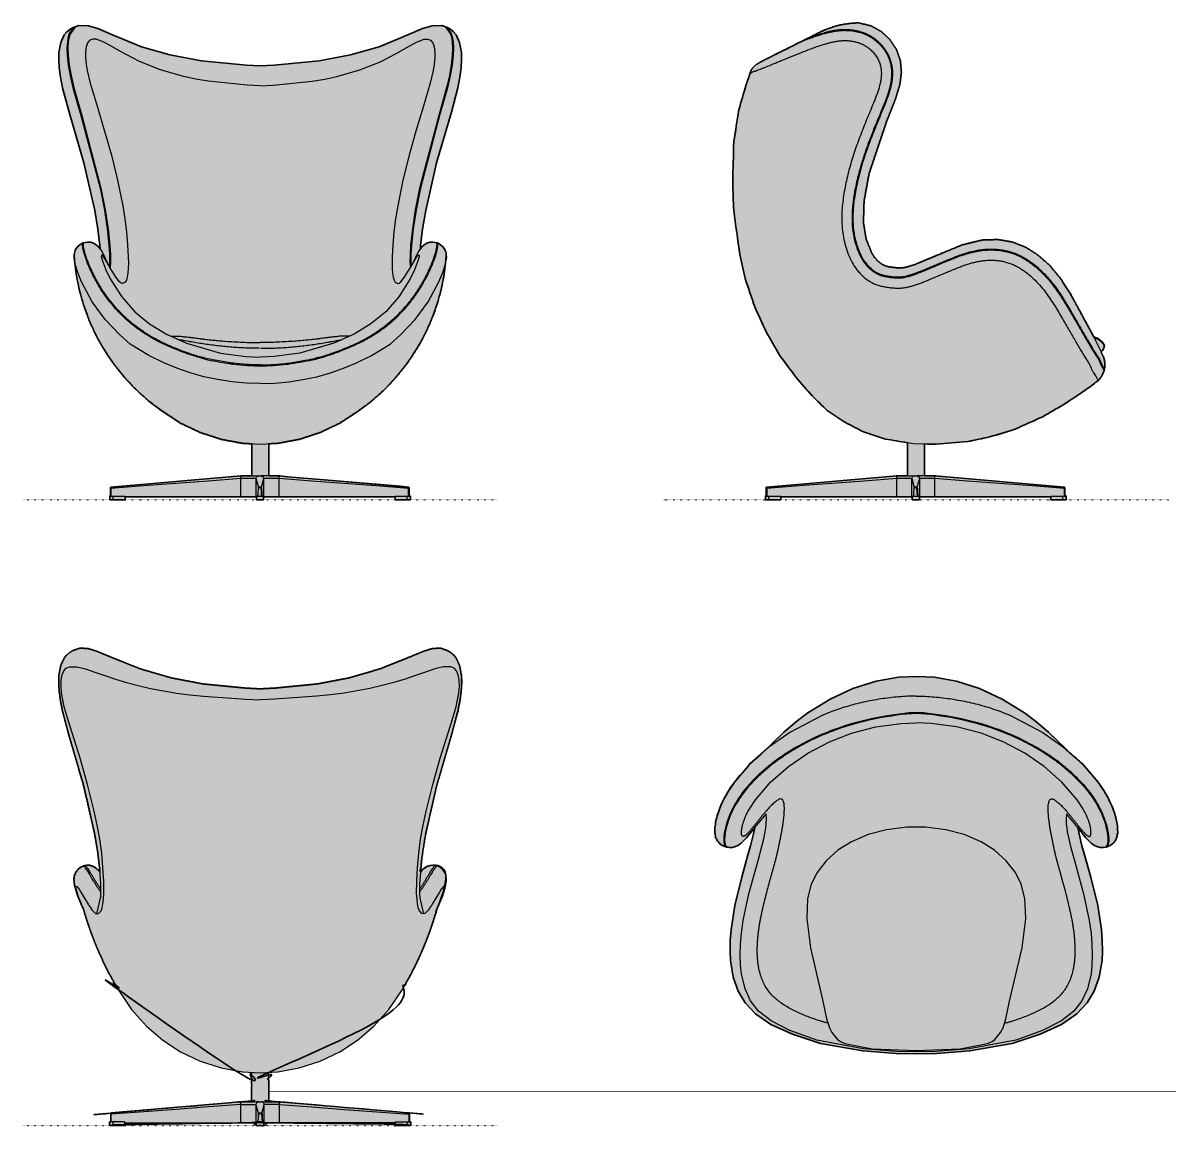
# Model space of a CAD drawing. Header units: millimetres. Extents: x 0 to 2578, y -1409 to 1073.
import ezdxf

# ---------------------------------------------------------------- set-up
doc = ezdxf.new("R2010")
doc.units = ezdxf.units.MM
doc.linetypes.add('Dots', pattern=[1, 0, -1])
doc.layers.add('Blocks', color=7, linetype='Continuous')
doc.layers.add('Blocks$Fill', color=7, linetype='Continuous', true_color=0xffffff)
for name, color, linetype, lineweight, true_color in [('Blocks$Inner', 7, 'Continuous', 25, 0x007f00), ('Blocks$Outline', 7, 'Continuous', 35, 0xff3f3f), ('Groud', 7, 'Dots', 25, 0x243775)]:
    doc.layers.add(name, color=color, linetype=linetype, lineweight=lineweight, true_color=true_color)

# ---------------------------------------------------------------- blocks, each defined once
blk = doc.blocks.new('Egg Front')
at = {"layer": 'Blocks$Fill'}
blk.add_hatch(color=256, dxfattribs=at).paths.add_polyline_path([(-457.1, 976.6), (-488.2, 978), (-589.4, 987.5), (-660.4, 1000.7), (-724.5, 1019), (-789.4, 1046.3), (-822.1, 1060.5), (-843.5, 1066.6), (-865.4, 1067.3), (-878, 1062.8), (-885.6, 1058.3), (-892.2, 1052.5), (-897.7, 1045.7), (-905.6, 1028.8), (-909.7, 1006), (-910.1, 990.5), (-909.1, 972.2), (-906.3, 950.9), (-901.7, 927), (-887.1, 872.3), (-853.8, 758.2), (-829.3, 651.1), (-822.4, 609.1), (-817.9, 571.9), (-817.4, 564.3), (-821, 569), (-826, 573.5), (-831.8, 577), (-838.4, 579.2), (-845.1, 579.9), (-855.5, 577.9), (-861.8, 574.6), (-867.3, 569.9), (-871.5, 564.2), (-873.1, 561), (-874.3, 557.8), (-875.1, 554.5), (-875.6, 551.1), (-875.7, 544.3), (-874.7, 538.4), (-873.4, 526.2), (-871.8, 514), (-869.9, 501.8), (-867.6, 489.6), (-865, 477.4), (-862.1, 465.2), (-858.8, 453), (-855.2, 440.9), (-851.2, 428.9), (-846.9, 417), (-842.2, 405.2), (-837.3, 393.4), (-832, 381.8), (-826.4, 370.4), (-820.4, 359.1), (-814.2, 347.9), (-807.6, 337), (-800.8, 326.2), (-793.6, 315.6), (-786.2, 305.3), (-778.5, 295.2), (-770.6, 285.3), (-762.4, 275.6), (-754, 266.2), (-745.4, 257.1), (-736.5, 248.2), (-727.4, 239.6), (-718.2, 231.3), (-708.8, 223.3), (-699.2, 215.6), (-689.4, 208.1), (-679.6, 201), (-636.2, 172.2), (-592.1, 151.2), (-544.8, 135.8), (-496.7, 126.9), (-476.1, 125.8), (-476.1, 53.5), (-493.5, 53.5), (-500.4, 53.5), (-500.4, 53.5), (-500.4, 53.5), (-500.4, 53.5), (-500.4, 53.5), (-500.4, 53.5), (-500.4, 53.5), (-500.4, 53.5), (-500.4, 53.5), (-500.4, 53.5), (-500.4, 53.5), (-500.4, 53.5), (-500.4, 53.5), (-500.4, 53.5), (-500.4, 53.5), (-500.4, 53.5), (-500.4, 53.5), (-500.4, 53.5), (-500.4, 53.5), (-500.4, 53.5), (-500.4, 53.5), (-500.4, 53.5), (-500.4, 53.5), (-500.4, 53.5), (-500.4, 53.5), (-500.4, 53.5), (-500.4, 53.5), (-500.4, 53.5), (-500.4, 53.5), (-500.4, 53.5), (-500.4, 53.5), (-500.4, 53.5), (-500.4, 53.5), (-500.4, 53.5), (-500.4, 53.5), (-500.4, 53.5), (-500.4, 53.5), (-500.4, 53.5), (-500.4, 53.5), (-500.4, 53.5), (-501.8, 53.4), (-500.4, 53.5), (-792.9, 28.6), (-793.8, 27.6), (-793.8, 27.5), (-793.8, 25.3), (-793.8, 15.9), (-793.8, 8.2), (-795.7, 8.2), (-795.7, 0), (-761.2, 0), (-761.2, 6.4), (-466.9, 6.2), (-465.7, 6.3), (-465.7, 0), (-449.5, 0), (-449.5, 6.2), (-449.4, 6.2), (-448.5, 6.2), (-153.7, 6.4), (-153.7, 0), (-119.2, 0), (-119.2, 8.2), (-122.5, 8.2), (-122.5, 25.2), (-122.5, 25.9), (-122.5, 27.6), (-123.4, 28.6), (-123.4, 28.6), (-123.4, 28.6), (-414.6, 53.5), (-414.6, 53.5), (-414.6, 53.5), (-414.6, 53.5), (-414.6, 53.5), (-414.6, 53.5), (-414.6, 53.5), (-414.6, 53.5), (-414.6, 53.5), (-414.6, 53.5), (-414.6, 53.5), (-414.6, 53.5), (-414.6, 53.5), (-414.6, 53.5), (-414.6, 53.5), (-414.6, 53.5), (-414.6, 53.5), (-414.6, 53.5), (-414.6, 53.5), (-414.6, 53.5), (-414.6, 53.5), (-414.6, 53.5), (-414.6, 53.5), (-414.6, 53.5), (-414.6, 53.5), (-414.6, 53.5), (-414.6, 53.5), (-414.6, 53.5), (-414.6, 53.5), (-414.6, 53.5), (-414.6, 53.5), (-414.6, 53.5), (-414.6, 53.5), (-414.6, 53.5), (-414.6, 53.5), (-414.6, 53.5), (-414.6, 53.5), (-414.6, 53.5), (-414.6, 53.5), (-414.6, 53.5), (-414.6, 53.5), (-414.6, 53.5), (-414.6, 53.5), (-414.6, 53.5), (-414.6, 53.5), (-422.6, 53.5), (-429.3, 53.5), (-437.8, 53.5), (-437.8, 125.8), (-417.6, 126.9), (-369.4, 135.8), (-322.2, 151.2), (-278.1, 172.2), (-234.7, 201), (-224.8, 208.1), (-215.1, 215.6), (-205.5, 223.3), (-196.1, 231.3), (-186.8, 239.6), (-177.8, 248.2), (-168.9, 257.1), (-160.3, 266.2), (-151.9, 275.6), (-143.7, 285.3), (-135.7, 295.2), (-128.1, 305.3), (-120.6, 315.6), (-113.5, 326.2), (-106.7, 337), (-100.1, 347.9), (-93.9, 359.1), (-87.9, 370.4), (-82.3, 381.8), (-77, 393.4), (-72, 405.2), (-67.4, 417), (-63.1, 428.9), (-59.1, 440.9), (-55.5, 453), (-52.2, 465.2), (-49.3, 477.4), (-46.7, 489.6), (-44.4, 501.8), (-42.5, 514), (-40.9, 526.2), (-39.6, 538.4), (-38.5, 544.3), (-38.6, 551.1), (-39.1, 554.5), (-40, 557.8), (-41.2, 561), (-42.8, 564.2), (-47, 569.9), (-52.4, 574.6), (-58.7, 577.9), (-69.2, 579.9), (-75.9, 579.2), (-82.4, 577), (-88.2, 573.5), (-93.3, 569), (-96.8, 564.3), (-96.3, 571.9), (-91.9, 609.1), (-85, 651.1), (-60.5, 758.2), (-27.2, 872.3), (-12.6, 927), (-8, 950.9), (-5.2, 972.2), (-4.1, 990.5), (-4.6, 1006), (-8.7, 1028.8), (-16.5, 1045.7), (-22.1, 1052.5), (-28.7, 1058.3), (-36.3, 1062.8), (-48.9, 1067.3), (-70.7, 1066.6), (-92.2, 1060.5), (-124.8, 1046.3), (-189.8, 1019), (-253.9, 1000.7), (-324.9, 987.5), (-426.1, 978)], flags=0)
at = {"layer": 'Blocks$Inner'}
for p, q in [((-793.8, 27.6), (-792.9, 28.6)), ((-466.7, 47.6), (-460.9, 27.5)), ((-449.4, 47.6), (-455.2, 27.5)), ((-787.9, 0), (-787.9, 8.2)), ((-465.2, 0), (-465.2, 8.2)), ((-449.5, 8.2), (-449.5, 0)), ((-127, 0), (-127, 8.2))]:
    blk.add_line(p, q, dxfattribs=at)
for points in [[(-457, 976.6), (-488.2, 978), (-589.4, 987.5), (-660.4, 1000.7), (-724.5, 1019), (-789.4, 1046.3), (-822.1, 1060.5), (-843.5, 1066.6), (-865.4, 1067.3), (-878, 1062.8), (-885.6, 1058.3), (-892.2, 1052.5), (-897.7, 1045.7), (-905.6, 1028.8), (-909.7, 1006), (-910.1, 990.5), (-909.1, 972.2), (-906.3, 950.9), (-901.7, 927), (-887.1, 872.3), (-853.8, 758.2), (-829.3, 651.1), (-822.4, 609.1), (-817.9, 571.9), (-817.4, 564.3)], [(-876.3, 1063.4), (-885.9, 1050.4), (-888.9, 1041.7), (-890.9, 1030.6), (-891.7, 1016.7), (-891.2, 999.3), (-888.9, 978.5), (-884.6, 953.9), (-878.3, 926.7), (-860.4, 864.4), (-817.3, 700.9), (-807.7, 651.7), (-801.3, 609.6), (-797.5, 572.7), (-796.2, 552.1), (-796, 534.5), (-796.6, 525.3)], [(-872.9, 1064.6), (-884.1, 1049.4), (-887, 1041.2), (-888.9, 1030.4), (-889.7, 1016.6), (-889.2, 999.5), (-886.9, 978.8), (-882.6, 954.3), (-876.3, 927.2), (-858.5, 864.9), (-815.3, 701.3), (-805.7, 652), (-799.3, 609.9), (-795.5, 572.8), (-794.2, 552.1), (-794, 534.4), (-794.8, 522.2)], [(-457.3, 976.6), (-426.1, 978), (-324.9, 987.5), (-253.9, 1000.7), (-189.8, 1019), (-124.8, 1046.3), (-92.2, 1060.5), (-70.7, 1066.6), (-48.9, 1067.3), (-36.3, 1062.8), (-28.7, 1058.3), (-22.1, 1052.5), (-16.5, 1045.7), (-8.7, 1028.8), (-4.6, 1006), (-4.1, 990.5), (-5.2, 972.2), (-8, 950.9), (-12.6, 927), (-27.2, 872.3), (-60.5, 758.2), (-85, 651.1), (-91.9, 609.1), (-96.3, 571.9), (-96.8, 564.3)], [(-41.4, 1064.6), (-30.1, 1049.4), (-27.3, 1041.2), (-25.4, 1030.4), (-24.6, 1016.6), (-25.1, 999.5), (-27.4, 978.8), (-31.7, 954.3), (-38, 927.2), (-55.8, 864.9), (-99, 701.3), (-108.6, 652), (-114.9, 609.9), (-118.8, 572.8), (-120.1, 552.1), (-120.3, 534.4), (-119.5, 522.2)], [(-38, 1063.4), (-28.3, 1050.4), (-25.4, 1041.7), (-23.4, 1030.6), (-22.6, 1016.7), (-23.1, 999.3), (-25.4, 978.5), (-29.7, 953.9), (-36, 926.7), (-53.8, 864.4), (-97, 700.9), (-106.6, 651.7), (-113, 609.6), (-116.8, 572.7), (-118.1, 552.1), (-118.3, 534.5), (-117.7, 525.3)], [(-457, 931.6), (-486.6, 933), (-516, 935.5), (-574, 941.9), (-602.1, 946.4), (-629.5, 952.1), (-681.4, 967.1), (-728.8, 986), (-771.1, 1008.5), (-790.5, 1019.8), (-809, 1029.9), (-826.1, 1036.2), (-833.8, 1036.4), (-840.3, 1033.9), (-845.3, 1028.2), (-848.4, 1019.1), (-849.8, 1007.7), (-849.8, 994.6), (-848.5, 980.4), (-846.1, 965.9), (-839.4, 937.2), (-823.3, 883.1)], [(-457.3, 931.6), (-427.7, 933), (-398.3, 935.5), (-340.3, 941.9), (-312.1, 946.4), (-284.8, 952.1), (-232.9, 967.1), (-185.5, 986), (-143.2, 1008.5), (-123.7, 1019.8), (-105.3, 1029.9), (-88.2, 1036.2), (-80.5, 1036.4), (-74, 1033.9), (-69, 1028.2), (-65.9, 1019.1), (-64.5, 1007.7), (-64.5, 994.6), (-65.8, 980.4), (-68.2, 965.9), (-74.9, 937.2), (-90.9, 883.1)], [(-823.3, 883.1), (-807.2, 829.5), (-791.9, 775.1), (-778.2, 719.1), (-766.4, 661.5), (-761.6, 632.2), (-757.8, 602.8), (-755.3, 573.7), (-753.8, 545.7), (-753.6, 532.4), (-753.9, 520.3), (-754.8, 509.5), (-756.2, 500.5), (-758.2, 493.7), (-760.8, 489.8), (-766.6, 486.8), (-769.8, 487.6)], [(-91, 883.1), (-107.1, 829.5), (-122.4, 775.1), (-136.1, 719.1), (-147.8, 661.5), (-152.7, 632.2), (-156.4, 602.8), (-159, 573.7), (-160.5, 545.7), (-160.7, 532.4), (-160.4, 520.3), (-159.5, 509.5), (-158.1, 500.5), (-156.1, 493.7), (-153.5, 489.8), (-147.6, 486.8), (-144.5, 487.6)], [(-457, 261.3), (-489.1, 262.5), (-521.2, 265.6), (-552.9, 270.4), (-584.2, 276.9), (-614.8, 285.3), (-644.8, 296.1), (-673.8, 307.9), (-707.5, 324.4), (-749.4, 350.3), (-772.7, 371.1), (-805.9, 405.4), (-835, 445.3), (-859, 490.3), (-867.5, 511.3), (-872.8, 527.9), (-875.7, 544.3), (-875.6, 551.1), (-875.1, 554.5), (-874.3, 557.8), (-873.1, 561), (-871.5, 564.2), (-867.3, 569.9), (-861.8, 574.6), (-855.5, 577.9), (-845.1, 579.9), (-838.4, 579.2), (-831.8, 577), (-826, 573.5), (-821, 569), (-812.4, 557.7), (-798.2, 528)], [(-457.3, 261.3), (-425.1, 262.5), (-393.1, 265.6), (-361.4, 270.4), (-330.1, 276.9), (-299.4, 285.3), (-269.5, 296.1), (-240.5, 307.9), (-206.8, 324.4), (-164.8, 350.3), (-141.6, 371.1), (-108.4, 405.4), (-79.2, 445.3), (-55.2, 490.3), (-46.8, 511.3), (-41.5, 527.9), (-38.5, 544.3), (-38.6, 551.1), (-39.1, 554.5), (-40, 557.8), (-41.2, 561), (-42.8, 564.2), (-47, 569.9), (-52.4, 574.6), (-58.7, 577.9), (-69.2, 579.9), (-75.9, 579.2), (-82.4, 577), (-88.2, 573.5), (-93.3, 569), (-101.9, 557.7), (-116.1, 528)], [(-769.8, 487.6), (-773.4, 490.5), (-780.8, 500), (-795.2, 522.9), (-807.5, 543.8), (-812, 550), (-814.3, 550.5), (-814.5, 547), (-813.3, 542.2)], [(-813.9, 544.4), (-813.3, 542), (-811.2, 535.3), (-804.2, 517.1), (-794.3, 496.7), (-768.7, 456.5), (-739.3, 423.1), (-706.1, 395.5), (-668.2, 372.2), (-623, 352.1), (-546.6, 330.1), (-488.4, 322.2), (-457, 320.9)], [(-100.4, 544.4), (-101, 542), (-103.1, 535.3), (-110.1, 517.1), (-120, 496.7), (-145.6, 456.5), (-175, 423.1), (-208.1, 395.5), (-246.1, 372.2), (-291.3, 352.1), (-367.7, 330.1), (-425.9, 322.2), (-457.3, 320.9)], [(-144.4, 487.6), (-140.9, 490.5), (-133.4, 500), (-119.1, 522.9), (-106.8, 543.8), (-102.3, 550), (-100, 550.5), (-99.7, 547), (-100.9, 542.2)], [(-679.6, 201), (-636.2, 172.2), (-592.1, 151.2), (-544.8, 135.8), (-496.7, 126.9), (-457.1, 124.9), (-417.6, 126.9), (-369.4, 135.8), (-322.2, 151.2), (-278.1, 172.2), (-234.7, 201)], [(-476.1, 125.8), (-476.1, 53.5)], [(-437.8, 53.5), (-437.8, 125.8)], [(-500.4, 53.5), (-501.8, 53.4), (-500.4, 53.5), (-792.9, 28.6)], [(-500.4, 53.5), (-493.5, 53.5), (-486.9, 53.5), (-480.6, 53.5), (-475, 53.5), (-470.1, 53.5), (-466.2, 53.5), (-463.3, 53.5), (-461.5, 53.5), (-460.9, 53.5), (-458.1, 53.5), (-455.4, 53.5)], [(-414.6, 53.5), (-422.6, 53.5), (-429.3, 53.5), (-434.8, 53.5), (-443.4, 53.5), (-448.5, 53.5), (-451.4, 53.5), (-454.4, 53.5), (-455.1, 53.5), (-455.4, 53.5)], [(-414.6, 53.5), (-123.4, 28.6), (-122.5, 27.6)], [(-414.6, 53.5), (-413, 53.4), (-414.6, 53.5)], [(-414.6, 53.5), (-413, 53.4)], [(-500.4, 47.6), (-573.5, 42.1), (-646.6, 36.5), (-719.7, 31), (-792.8, 25.5), (-792.8, 16), (-792.8, 8.2)], [(-466.9, 47.4), (-466.9, 26.8), (-466.9, 6.2), (-467.8, 6.2), (-470.2, 6.2), (-474.2, 6.2), (-479.5, 6.2), (-485.8, 6.2), (-492.9, 6.2), (-500.4, 6.2), (-761.2, 6.4)], [(-500.4, 6.2), (-500.4, 26.9), (-500.4, 47.5)], [(-449.4, 47.6), (-449.4, 33.8), (-449.4, 20), (-449.4, 6.2)], [(-123.5, 8.2), (-123.5, 15.9), (-123.5, 25.4), (-196.2, 30.9), (-269, 36.4), (-341.8, 42), (-414.6, 47.5)], [(-414.6, 6.2), (-414.6, 26.8), (-414.6, 47.4)], [(-761.2, 0), (-795.7, 0), (-795.7, 8.2), (-761.2, 8.2), (-761.2, 0)], [(-793.8, 8.2), (-793.8, 15.9), (-793.8, 25.3)], [(-466.9, 6.2), (-465.7, 6.3)], [(-449.5, 0), (-465.7, 0), (-465.7, 8.2), (-449.5, 8.2)], [(-462.1, 25.5), (-462.7, 16), (-462.8, 13.3), (-463.1, 8.2)], [(-462.1, 8.2), (-461.7, 15.9), (-461.2, 25.3)], [(-454, 8.2), (-454.4, 15.9), (-454.9, 25.3)], [(-453.9, 25.5), (-453.4, 16), (-453.2, 13.3), (-453, 8.2)], [(-153.7, 6.4), (-414.6, 6.2), (-422.3, 6.2), (-429.6, 6.2), (-436.2, 6.2), (-441.7, 6.2), (-445.9, 6.2), (-448.5, 6.2), (-449.4, 6.2), (-449.5, 6.2)], [(-153.7, 0), (-153.7, 8.2), (-119.2, 8.2), (-119.2, 0), (-153.7, 0)], [(-122.5, 25.2), (-122.5, 15.8), (-122.5, 8.2)]]:
    blk.add_lwpolyline(points, dxfattribs=at)
for centre, start, end in [((-413.2, 580.2), 183.5991, 234.9085), ((-501.1, 580.2), 305.0915, 356.4009)]:
    blk.add_arc(centre, 463.4, start, end, dxfattribs=at)
for points, knots in [([(-839.2, 517.6), (-839.5, 518.3), (-841.3, 522.3), (-844.4, 529.6), (-848.1, 539), (-851.1, 547.8), (-853.5, 555.6), (-855.9, 564.8), (-857.1, 573.5), (-856.6, 577), (-855.9, 577.7), (-855.8, 577.8)], [0.22284152, 0.22284152, 0.22284152, 0.22284152, 0.22423278, 0.23158572, 0.23893866, 0.24629161, 0.25364455, 0.26099749, 0.27570337, 0.29040925, 0.29263267, 0.29263267, 0.29263267, 0.29263267]), ([(-837.4, 518.4), (-839.2, 522.5), (-840.9, 526.4), (-843.7, 533.2), (-844.9, 536.1), (-847.2, 542.3), (-848.3, 545.6), (-850.2, 551.6), (-851.1, 554.5), (-852.4, 559.1), (-852.8, 560.9), (-853.8, 565.1), (-854.2, 567.3), (-854.6, 570.6), (-854.7, 571.8), (-854.8, 573.9), (-854.8, 574.7), (-854.6, 575.6), (-854.6, 575.9), (-854.5, 576.1), (-854.5, 576.2), (-853.9, 578.2)], [0.24125579, 0.24125579, 0.24125579, 0.24125579, 0.24990095, 0.24990095, 0.25685797, 0.25685797, 0.2650337, 0.2650337, 0.27320943, 0.27320943, 0.27923672, 0.27923672, 0.28802644, 0.28802644, 0.2944761, 0.2944761, 0.30092577, 0.30092577, 0.30458583, 0.30458583, 0.30612399, 0.30612399, 0.30612399, 0.30612399]), ([(-76.9, 518.4), (-75.1, 522.5), (-73.4, 526.4), (-70.6, 533.2), (-69.4, 536.1), (-67.1, 542.3), (-66, 545.6), (-64, 551.6), (-63.2, 554.5), (-61.9, 559.1), (-61.5, 560.9), (-60.5, 565.1), (-60.1, 567.3), (-59.7, 570.6), (-59.6, 571.8), (-59.5, 573.9), (-59.5, 574.7), (-59.6, 575.6), (-59.7, 575.9), (-59.8, 576.1), (-59.8, 576.2), (-60.4, 578.2)], [0.24125579, 0.24125579, 0.24125579, 0.24125579, 0.24990095, 0.24990095, 0.25685797, 0.25685797, 0.2650337, 0.2650337, 0.27320943, 0.27320943, 0.27923672, 0.27923672, 0.28802644, 0.28802644, 0.2944761, 0.2944761, 0.30092577, 0.30092577, 0.30458583, 0.30458583, 0.30612399, 0.30612399, 0.30612399, 0.30612399]), ([(-75.1, 517.6), (-74.8, 518.3), (-73, 522.3), (-69.8, 529.6), (-66.1, 539), (-63.1, 547.8), (-60.7, 555.6), (-58.4, 564.8), (-57.2, 573.5), (-57.7, 577), (-58.4, 577.7), (-58.5, 577.8)], [0.22284152, 0.22284152, 0.22284152, 0.22284152, 0.22423278, 0.23158572, 0.23893866, 0.24629161, 0.25364455, 0.26099749, 0.27570337, 0.29040925, 0.29263267, 0.29263267, 0.29263267, 0.29263267]), ([(-830.7, 500.1), (-832.3, 503.2), (-834.5, 507.5), (-836.5, 511.9), (-839.2, 517.6)], [0.213808629, 0.213808629, 0.213808629, 0.213808629, 0.220021727, 0.222841517, 0.222841517, 0.222841517, 0.222841517]), ([(-828.9, 501), (-829.2, 501.6), (-829.5, 502.1), (-830.3, 503.7), (-830.8, 504.7), (-831.6, 506.2), (-831.8, 506.7), (-832.4, 507.9), (-832.8, 508.8), (-833.4, 509.9), (-833.5, 510.1), (-833.7, 510.6), (-833.8, 510.8), (-834.2, 511.6), (-834.5, 512.3), (-835.5, 514.5), (-836.3, 516.1), (-837.4, 518.5)], [0.22908102, 0.22908102, 0.22908102, 0.22908102, 0.230173334, 0.230173334, 0.232357963, 0.232357963, 0.233246769, 0.233246769, 0.235024379, 0.235024379, 0.23550857, 0.23550857, 0.235992761, 0.235992761, 0.236961143, 0.236961143, 0.238113908, 0.238113908, 0.238113908, 0.238113908]), ([(-85.3, 501), (-85.1, 501.6), (-84.8, 502.1), (-84, 503.7), (-83.4, 504.7), (-82.7, 506.2), (-82.5, 506.7), (-81.9, 507.9), (-81.4, 508.8), (-80.9, 509.9), (-80.8, 510.1), (-80.6, 510.6), (-80.5, 510.8), (-80.1, 511.6), (-79.8, 512.3), (-78.7, 514.5), (-78, 516.1), (-76.9, 518.5)], [0.22908102, 0.22908102, 0.22908102, 0.22908102, 0.230173334, 0.230173334, 0.232357963, 0.232357963, 0.233246769, 0.233246769, 0.235024379, 0.235024379, 0.23550857, 0.23550857, 0.235992761, 0.235992761, 0.236961143, 0.236961143, 0.238113908, 0.238113908, 0.238113908, 0.238113908]), ([(-83.6, 500.1), (-82, 503.2), (-79.8, 507.5), (-77.7, 511.9), (-75.1, 517.6)], [0.213808629, 0.213808629, 0.213808629, 0.213808629, 0.220021727, 0.222841517, 0.222841517, 0.222841517, 0.222841517]), ([(-825.2, 494), (-826.6, 496.7), (-827.3, 497.9), (-828.2, 499.6), (-828.5, 500.2), (-828.9, 501)], [0.2272067576, 0.2272067576, 0.2272067576, 0.2272067576, 0.2276235401, 0.2276235401, 0.2279411765, 0.2279411765, 0.2279411765, 0.2279411765]), ([(-817.6, 477), (-823, 486), (-824.5, 488.6), (-826, 491.2), (-827, 493.1)], [0.207815933, 0.207815933, 0.207815933, 0.207815933, 0.209324745, 0.21307421, 0.21307421, 0.21307421, 0.21307421]), ([(-815.8, 478), (-819.8, 484.5), (-821.1, 486.7), (-821.8, 488), (-821.9, 488.2), (-822.1, 488.4), (-822.1, 488.5), (-822.2, 488.7), (-822.3, 488.8), (-822.5, 489.1), (-822.6, 489.3), (-822.9, 489.8), (-823.1, 490.2), (-823.8, 491.4), (-824.2, 492.1), (-824.8, 493.3), (-825, 493.7), (-825.2, 494)], [0.219079423, 0.219079423, 0.219079423, 0.219079423, 0.22017133, 0.22017133, 0.220466259, 0.220466259, 0.220660029, 0.220660029, 0.220853799, 0.220853799, 0.221241339, 0.221241339, 0.222016419, 0.222016419, 0.223566579, 0.223566579, 0.2243377, 0.2243377, 0.2243377, 0.2243377]), ([(-98.4, 478), (-94.5, 484.5), (-93.2, 486.7), (-92.5, 488), (-92.4, 488.2), (-92.2, 488.4), (-92.2, 488.5), (-92, 488.7), (-92, 488.8), (-91.8, 489.1), (-91.7, 489.3), (-91.4, 489.8), (-91.2, 490.2), (-90.5, 491.4), (-90.1, 492.1), (-89.5, 493.3), (-89.3, 493.7), (-89, 494)], [0.219079423, 0.219079423, 0.219079423, 0.219079423, 0.22017133, 0.22017133, 0.220466259, 0.220466259, 0.220660029, 0.220660029, 0.220853799, 0.220853799, 0.221241339, 0.221241339, 0.222016419, 0.222016419, 0.223566579, 0.223566579, 0.2243377, 0.2243377, 0.2243377, 0.2243377]), ([(-96.7, 477), (-91.3, 486), (-89.8, 488.6), (-88.3, 491.2), (-87.3, 493.1)], [0.207815933, 0.207815933, 0.207815933, 0.207815933, 0.209324745, 0.21307421, 0.21307421, 0.21307421, 0.21307421]), ([(-89.1, 494), (-87.6, 496.7), (-87, 497.9), (-86.1, 499.6), (-85.8, 500.2), (-85.3, 501)], [0.2272067576, 0.2272067576, 0.2272067576, 0.2272067576, 0.2276235401, 0.2276235401, 0.2279411765, 0.2279411765, 0.2279411765, 0.2279411765]), ([(-810, 468.9), (-813.5, 474.4), (-814.8, 476.3), (-815.6, 477.6), (-815.7, 477.8), (-815.9, 478)], [0.211842508, 0.211842508, 0.211842508, 0.211842508, 0.213105907, 0.213105907, 0.213554574, 0.213554574, 0.213554574, 0.213554574]), ([(-789.7, 438.4), (-791.2, 440.1), (-798.4, 449), (-805.7, 458.9), (-811.1, 467), (-811.6, 467.8)], [0.18614003, 0.18614003, 0.18614003, 0.18614003, 0.189847, 0.20455288, 0.20610387, 0.20610387, 0.20610387, 0.20610387]), ([(-788.2, 439.6), (-794.2, 446.8), (-799.8, 454.2), (-806.7, 464), (-808.4, 466.4), (-810, 468.9)], [0.1874695, 0.1874695, 0.1874695, 0.1874695, 0.20253297, 0.20253297, 0.20743334, 0.20743334, 0.20743334, 0.20743334]), ([(-126.1, 439.6), (-120.1, 446.8), (-114.5, 454.2), (-107.6, 464), (-105.9, 466.4), (-104.3, 468.9)], [0.1874695, 0.1874695, 0.1874695, 0.1874695, 0.20253297, 0.20253297, 0.20743334, 0.20743334, 0.20743334, 0.20743334]), ([(-124.6, 438.4), (-123.1, 440.1), (-115.8, 449), (-108.6, 458.9), (-103.2, 467), (-102.6, 467.8)], [0.18614003, 0.18614003, 0.18614003, 0.18614003, 0.189847, 0.20455288, 0.20610387, 0.20610387, 0.20610387, 0.20610387]), ([(-104.3, 468.9), (-100.7, 474.4), (-99.5, 476.3), (-98.7, 477.6), (-98.6, 477.8), (-98.4, 478)], [0.211842508, 0.211842508, 0.211842508, 0.211842508, 0.213105907, 0.213105907, 0.213554574, 0.213554574, 0.213554574, 0.213554574]), ([(-765.2, 412.1), (-768.9, 415.6), (-776.8, 423.6), (-784.2, 431.9), (-789.7, 438.4)], [0.16844144, 0.16844144, 0.16844144, 0.16844144, 0.17647059, 0.18614003, 0.18614003, 0.18614003, 0.18614003]), ([(-763.8, 413.5), (-765.3, 414.9), (-766.7, 416.3), (-769.5, 419.1), (-770.8, 420.4), (-773.3, 423), (-774.4, 424.2), (-776.7, 426.6), (-777.9, 427.8), (-781.4, 431.7), (-783.8, 434.5), (-787.2, 438.5), (-787.7, 439.1), (-788.2, 439.7)], [0.16844144, 0.16844144, 0.16844144, 0.16844144, 0.17163472, 0.17163472, 0.17463483, 0.17463483, 0.17728537, 0.17728537, 0.1799359, 0.1799359, 0.18523698, 0.18523698, 0.18614003, 0.18614003, 0.18614003, 0.18614003]), ([(-150.4, 413.5), (-149, 414.9), (-147.5, 416.3), (-144.8, 419.1), (-143.5, 420.4), (-141, 423), (-139.8, 424.2), (-137.6, 426.6), (-136.4, 427.8), (-132.9, 431.7), (-130.4, 434.5), (-127.1, 438.5), (-126.6, 439.1), (-126.1, 439.7)], [0.16844144, 0.16844144, 0.16844144, 0.16844144, 0.17163472, 0.17163472, 0.17463483, 0.17463483, 0.17728537, 0.17728537, 0.1799359, 0.1799359, 0.18523698, 0.18523698, 0.18614003, 0.18614003, 0.18614003, 0.18614003]), ([(-149.1, 412.1), (-145.4, 415.6), (-137.5, 423.6), (-130.1, 431.9), (-124.6, 438.4)], [0.16844144, 0.16844144, 0.16844144, 0.16844144, 0.17647059, 0.18614003, 0.18614003, 0.18614003, 0.18614003]), ([(-653.3, 340.9), (-654.1, 341.2), (-655.9, 342), (-660, 343.6), (-665.6, 345.9), (-672.1, 349), (-678.7, 352.2), (-687.3, 356.5), (-697.9, 362.2), (-714.4, 372), (-734.1, 385.3), (-751.2, 399.2), (-760.5, 407.6), (-766.3, 413.1)], [0.09698332, 0.09698332, 0.09698332, 0.09698332, 0.09817961, 0.10001784, 0.10369431, 0.10737078, 0.11104725, 0.11472372, 0.12207667, 0.12942961, 0.14413549, 0.15884137, 0.16369631, 0.16369631, 0.16369631, 0.16369631]), ([(-652.6, 342.8), (-653.9, 343.3), (-655.2, 343.9), (-657.8, 344.9), (-659.1, 345.5), (-662.1, 346.7), (-663.7, 347.4), (-666.9, 348.8), (-668.5, 349.5), (-673.3, 351.8), (-676.5, 353.3), (-682.8, 356.5), (-686, 358.1), (-692.2, 361.4), (-695.2, 363.1), (-706.5, 369.5), (-714.4, 374.5), (-729.8, 385), (-737.3, 390.6), (-745.2, 397), (-745.9, 397.6), (-748.1, 399.4), (-749.5, 400.6), (-751.5, 402.3), (-752.1, 402.9), (-753.2, 403.8), (-753.6, 404.2), (-754.6, 405), (-755, 405.4), (-756, 406.2), (-756.4, 406.7), (-758, 408.1), (-759.3, 409.3), (-762.1, 411.9), (-763.4, 413.1), (-764.9, 414.6)], [0.09990665, 0.09990665, 0.09990665, 0.09990665, 0.10206303, 0.10206303, 0.10421942, 0.10421942, 0.10692423, 0.10692423, 0.10962905, 0.10962905, 0.11503868, 0.11503868, 0.12044831, 0.12044831, 0.12585794, 0.12585794, 0.14035253, 0.14035253, 0.15484712, 0.15484712, 0.15632181, 0.15632181, 0.15927119, 0.15927119, 0.16050048, 0.16050048, 0.16147284, 0.16147284, 0.1624382, 0.1624382, 0.16340356, 0.16340356, 0.16533427, 0.16533427, 0.16661965, 0.16661965, 0.16661965, 0.16661965]), ([(-261.7, 342.8), (-260.4, 343.3), (-259.1, 343.9), (-256.5, 344.9), (-255.2, 345.5), (-252.2, 346.7), (-250.6, 347.4), (-247.4, 348.8), (-245.8, 349.5), (-241, 351.8), (-237.8, 353.3), (-231.5, 356.5), (-228.3, 358.1), (-222.1, 361.4), (-219, 363.1), (-207.8, 369.5), (-199.9, 374.5), (-184.4, 385), (-177, 390.6), (-169.1, 397), (-168.4, 397.6), (-166.2, 399.4), (-164.8, 400.6), (-162.7, 402.3), (-162.2, 402.9), (-161.1, 403.8), (-160.6, 404.2), (-159.7, 405), (-159.3, 405.4), (-158.3, 406.2), (-157.8, 406.7), (-156.2, 408.1), (-155, 409.3), (-152.2, 411.9), (-150.9, 413.1), (-149.4, 414.6)], [0.09990665, 0.09990665, 0.09990665, 0.09990665, 0.10206303, 0.10206303, 0.10421942, 0.10421942, 0.10692423, 0.10692423, 0.10962905, 0.10962905, 0.11503868, 0.11503868, 0.12044831, 0.12044831, 0.12585794, 0.12585794, 0.14035253, 0.14035253, 0.15484712, 0.15484712, 0.15632181, 0.15632181, 0.15927119, 0.15927119, 0.16050048, 0.16050048, 0.16147284, 0.16147284, 0.1624382, 0.1624382, 0.16340356, 0.16340356, 0.16533427, 0.16533427, 0.16661965, 0.16661965, 0.16661965, 0.16661965]), ([(-261, 340.9), (-260.2, 341.2), (-258.4, 342), (-254.3, 343.6), (-248.7, 345.9), (-242.1, 349), (-235.6, 352.2), (-227, 356.5), (-216.4, 362.2), (-199.9, 372), (-180.1, 385.3), (-163, 399.2), (-153.8, 407.6), (-148, 413.1)], [0.09698332, 0.09698332, 0.09698332, 0.09698332, 0.09817961, 0.10001784, 0.10369431, 0.10737078, 0.11104725, 0.11472372, 0.12207667, 0.12942961, 0.14413549, 0.15884137, 0.16369631, 0.16369631, 0.16369631, 0.16369631]), ([(-658.2, 367.8), (-657.9, 367.8), (-657.4, 367.9), (-656.8, 367.9), (-656.4, 368), (-656, 368), (-655.4, 368.1), (-654.6, 368.2), (-653.5, 368.3), (-652.1, 368.4), (-650.9, 368.4), (-650.2, 368.4), (-649.5, 368.4), (-648.9, 368.4), (-648, 368.4), (-646.2, 368.3), (-643.5, 368.2), (-639.7, 368), (-635.5, 367.7), (-630.6, 367.2), (-625.2, 366.6), (-620.4, 366.1), (-617, 365.7), (-615, 365.4), (-613.5, 365.3), (-612, 365.1), (-610, 364.8), (-606.3, 364.3), (-601, 363.6), (-595.5, 362.9), (-591.6, 362.4), (-589.5, 362.1), (-587.9, 361.9), (-586.2, 361.7), (-584.1, 361.5), (-580.3, 361), (-574.9, 360.4), (-568.4, 359.7), (-561.9, 359.1), (-555.4, 358.4), (-546.7, 357.6), (-533.6, 356.5), (-516.1, 355.4), (-496.5, 354.4), (-476.8, 353.8), (-463.6, 353.7), (-457.1, 353.7)], [0.6946794, 0.6946794, 0.6946794, 0.6946794, 0.7016129, 0.7056452, 0.7076613, 0.7096774, 0.7137097, 0.7177419, 0.7258065, 0.733871, 0.7379032, 0.7399194, 0.7419355, 0.7439516, 0.7459677, 0.75, 0.7580645, 0.766129, 0.7741935, 0.7822581, 0.7903226, 0.7983871, 0.8024194, 0.8044355, 0.8064516, 0.8084677, 0.8104839, 0.8145161, 0.8225806, 0.8306452, 0.8346774, 0.8366935, 0.8387097, 0.8407258, 0.8427419, 0.8467742, 0.8548387, 0.8629032, 0.8709677, 0.8790323, 0.8870968, 0.9032258, 0.9274194, 0.9516129, 0.9758065, 1, 1, 1, 1]), ([(-256.1, 367.8), (-256.4, 367.8), (-256.8, 367.9), (-257.5, 367.9), (-257.9, 368), (-258.3, 368), (-258.8, 368.1), (-259.7, 368.2), (-260.8, 368.3), (-262.1, 368.4), (-263.3, 368.4), (-264.1, 368.4), (-264.7, 368.4), (-265.4, 368.4), (-266.3, 368.4), (-268, 368.3), (-270.8, 368.2), (-274.6, 368), (-278.8, 367.7), (-283.6, 367.2), (-289.1, 366.6), (-293.9, 366.1), (-297.3, 365.7), (-299.3, 365.4), (-300.8, 365.3), (-302.3, 365.1), (-304.3, 364.8), (-307.9, 364.3), (-313.3, 363.6), (-318.8, 362.9), (-322.6, 362.4), (-324.8, 362.1), (-326.4, 361.9), (-328, 361.7), (-330.2, 361.5), (-334, 361), (-339.4, 360.4), (-345.9, 359.7), (-352.4, 359.1), (-358.9, 358.4), (-367.6, 357.6), (-380.7, 356.5), (-398.1, 355.4), (-417.8, 354.4), (-437.5, 353.8), (-450.7, 353.7), (-457.2, 353.7)], [0.6946794, 0.6946794, 0.6946794, 0.6946794, 0.7016129, 0.7056452, 0.7076613, 0.7096774, 0.7137097, 0.7177419, 0.7258065, 0.733871, 0.7379032, 0.7399194, 0.7419355, 0.7439516, 0.7459677, 0.75, 0.7580645, 0.766129, 0.7741935, 0.7822581, 0.7903226, 0.7983871, 0.8024194, 0.8044355, 0.8064516, 0.8084677, 0.8104839, 0.8145161, 0.8225806, 0.8306452, 0.8346774, 0.8366935, 0.8387097, 0.8407258, 0.8427419, 0.8467742, 0.8548387, 0.8629032, 0.8709677, 0.8790323, 0.8870968, 0.9032258, 0.9274194, 0.9516129, 0.9758065, 1, 1, 1, 1]), ([(-581.9, 316.8), (-585.2, 317.6), (-588.5, 318.4), (-591.8, 319.3), (-595.8, 320.4), (-604.5, 322.9), (-615.4, 326.4), (-624.8, 329.7), (-631.7, 332.3), (-638.6, 335), (-644, 337.1), (-647.1, 338.4), (-653.3, 340.9)], [0.06228482, 0.06228482, 0.06228482, 0.06228482, 0.06740758, 0.06740758, 0.06740758, 0.07352941, 0.08088235, 0.08455882, 0.08823529, 0.09191176, 0.09558824, 0.09698332, 0.09698332, 0.09698332, 0.09698332]), ([(-581.4, 318.7), (-583.9, 319.3), (-586.4, 320), (-593.9, 321.9), (-598.8, 323.3), (-608.7, 326.3), (-613.6, 327.9), (-621.4, 330.6), (-624.3, 331.7), (-630.2, 333.9), (-633.1, 335), (-638.3, 337), (-640.6, 337.9), (-643.1, 338.9), (-643.3, 339), (-643.9, 339.2), (-644.1, 339.4), (-644.6, 339.5), (-644.7, 339.6), (-645, 339.7), (-645.1, 339.7), (-645.6, 339.9), (-646, 340.1), (-647.8, 340.8), (-649.6, 341.5), (-652.6, 342.8)], [0.06228482, 0.06228482, 0.06228482, 0.06228482, 0.06614334, 0.06614334, 0.07386037, 0.07386037, 0.0815774, 0.0815774, 0.08623798, 0.08623798, 0.09089856, 0.09089856, 0.09462754, 0.09462754, 0.09500064, 0.09500064, 0.09546437, 0.09546437, 0.09567448, 0.09567448, 0.09588459, 0.09588459, 0.09630481, 0.09630481, 0.09698332, 0.09698332, 0.09698332, 0.09698332]), ([(-458.7, 340.8), (-469, 340.9), (-484.5, 341.1), (-505, 342), (-520.4, 343.1), (-535.8, 344.4), (-556.2, 346.6), (-576.5, 349.3), (-596.6, 352.4), (-609, 354.5), (-618.7, 356.2), (-624.6, 357.3), (-628.9, 358), (-631.9, 358.5), (-634.7, 358.9), (-637.4, 359.3), (-639.2, 359.6), (-640, 359.7)], [0, 0, 0, 0, 0.037037, 0.0555556, 0.0740741, 0.0925926, 0.1111111, 0.1481481, 0.1666667, 0.1851852, 0.1944444, 0.2037037, 0.2083333, 0.212963, 0.2175926, 0.2222222, 0.2271168, 0.2271168, 0.2271168, 0.2271168]), ([(-455.6, 340.8), (-445.3, 340.9), (-429.8, 341.1), (-409.2, 342), (-393.8, 343.1), (-378.5, 344.4), (-358, 346.6), (-337.7, 349.3), (-317.7, 352.4), (-305.3, 354.5), (-295.6, 356.2), (-289.7, 357.3), (-285.4, 358), (-282.4, 358.5), (-279.6, 358.9), (-276.8, 359.3), (-275.1, 359.6), (-274.2, 359.7)], [0, 0, 0, 0, 0.037037, 0.0555556, 0.0740741, 0.0925926, 0.1111111, 0.1481481, 0.1666667, 0.1851852, 0.1944444, 0.2037037, 0.2083333, 0.212963, 0.2175926, 0.2222222, 0.2271168, 0.2271168, 0.2271168, 0.2271168]), ([(-332.9, 318.7), (-330.4, 319.3), (-327.9, 320), (-320.4, 321.9), (-315.5, 323.3), (-305.6, 326.3), (-300.7, 327.9), (-292.9, 330.6), (-290, 331.7), (-284.1, 333.9), (-281.2, 335), (-276, 337), (-273.7, 337.9), (-271.2, 338.9), (-270.9, 339), (-270.4, 339.2), (-270.1, 339.4), (-269.7, 339.5), (-269.6, 339.6), (-269.3, 339.7), (-269.2, 339.7), (-268.7, 339.9), (-268.3, 340.1), (-266.5, 340.8), (-264.7, 341.5), (-261.7, 342.8)], [0.06228482, 0.06228482, 0.06228482, 0.06228482, 0.06614334, 0.06614334, 0.07386037, 0.07386037, 0.0815774, 0.0815774, 0.08623798, 0.08623798, 0.09089856, 0.09089856, 0.09462754, 0.09462754, 0.09500064, 0.09500064, 0.09546437, 0.09546437, 0.09567448, 0.09567448, 0.09588459, 0.09588459, 0.09630481, 0.09630481, 0.09698332, 0.09698332, 0.09698332, 0.09698332]), ([(-332.4, 316.8), (-329.1, 317.6), (-325.8, 318.4), (-322.4, 319.3), (-318.5, 320.4), (-309.8, 322.9), (-298.8, 326.4), (-289.5, 329.7), (-282.6, 332.3), (-275.7, 335), (-270.3, 337.1), (-267.2, 338.4), (-261, 340.9)], [0.06228482, 0.06228482, 0.06228482, 0.06228482, 0.06740758, 0.06740758, 0.06740758, 0.07352941, 0.08088235, 0.08455882, 0.08823529, 0.09191176, 0.09558824, 0.09698332, 0.09698332, 0.09698332, 0.09698332]), ([(-582, 316.6), (-563.5, 312.4), (-544.9, 309), (-526.2, 306.3), (-522.9, 305.9), (-509.9, 304.2), (-493.3, 302.6), (-479.9, 301.8), (-476.5, 301.7), (-470, 301.4), (-463.6, 301.2), (-457.1, 301.2)], [-0.06225862, -0.06225862, -0.06225862, -0.06225862, -0.03420297, -0.03420297, -0.03420297, -0.02941176, -0.01470588, -0.00962141, -0.00962141, -0.00962141, -0.0000939, -0.0000939, -0.0000939, -0.0000939]), ([(-457.1, 303.2), (-468.5, 303.2), (-479.8, 303.7), (-502.4, 305.4), (-513.7, 306.7), (-536.2, 309.7), (-547.4, 311.6), (-566.2, 315.2), (-573.9, 316.8), (-581.6, 318.5)], [0.0000939, 0.0000939, 0.0000939, 0.0000939, 0.01692303, 0.01692303, 0.03375217, 0.03375217, 0.0505813, 0.0505813, 0.06225862, 0.06225862, 0.06225862, 0.06225862]), ([(-457.1, 303.2), (-445.8, 303.2), (-434.5, 303.7), (-411.8, 305.4), (-400.5, 306.7), (-378.1, 309.7), (-366.9, 311.6), (-348.1, 315.2), (-340.4, 316.8), (-332.7, 318.5)], [0.0000939, 0.0000939, 0.0000939, 0.0000939, 0.01692303, 0.01692303, 0.03375217, 0.03375217, 0.0505813, 0.0505813, 0.06225862, 0.06225862, 0.06225862, 0.06225862]), ([(-457.1, 301.2), (-450.7, 301.2), (-444.2, 301.4), (-437.8, 301.7), (-434.4, 301.8), (-421, 302.6), (-404.4, 304.2), (-391.3, 305.9), (-388.1, 306.3), (-369.3, 309), (-350.7, 312.4), (-332.3, 316.6)], [-0.0000939, -0.0000939, -0.0000939, -0.0000939, 0.00943361, 0.00943361, 0.00943361, 0.01451808, 0.02922396, 0.03401517, 0.03401517, 0.03401517, 0.06207082, 0.06207082, 0.06207082, 0.06207082]), ([(-500.5, 52.4), (-500.5, 52.6), (-500.5, 52.9), (-500.5, 53.2), (-500.5, 53.2)], [0.6009979, 0.6009979, 0.6009979, 0.6009979, 0.7, 0.7998701, 0.7998701, 0.7998701, 0.7998701]), ([(-500.5, 51.1), (-500.5, 51.3), (-500.5, 51.8), (-500.5, 52.2), (-500.5, 52.4)], [0.4020945, 0.4020945, 0.4020945, 0.4020945, 0.5, 0.6, 0.6, 0.6, 0.6]), ([(-460.7, 53.5), (-460.8, 53.5), (-460.9, 53.5), (-461.2, 53.5), (-461.4, 53.5), (-461.6, 53.5), (-461.9, 53.4), (-462.2, 53.3), (-462.5, 53.2), (-463, 53.1), (-463.4, 52.9), (-463.8, 52.7), (-464.2, 52.4), (-464.6, 52.1), (-464.9, 51.8), (-465.2, 51.5), (-465.4, 51.3), (-465.5, 51.1), (-465.7, 50.9), (-465.8, 50.7), (-465.9, 50.5), (-466, 50.3), (-466, 50.3)], [0, 0, 0, 0, 0.025, 0.05, 0.075, 0.1, 0.125, 0.15, 0.2, 0.25, 0.3, 0.35, 0.4, 0.45, 0.5, 0.55, 0.575, 0.6, 0.625, 0.65, 0.675, 0.7, 0.7, 0.7, 0.7]), ([(-455.4, 53.5), (-455.3, 53.5), (-455.1, 53.5), (-454.9, 53.5), (-454.7, 53.5), (-454.4, 53.5), (-454.2, 53.4), (-453.9, 53.3), (-453.5, 53.2), (-453.1, 53.1), (-452.7, 52.9), (-452.3, 52.7), (-451.9, 52.4), (-451.5, 52.1), (-451.1, 51.8), (-450.9, 51.5), (-450.7, 51.3), (-450.5, 51.1), (-450.4, 50.9), (-450.3, 50.7), (-450.2, 50.5), (-450.1, 50.3), (-450, 50.3)], [11.9998701, 11.9998701, 11.9998701, 11.9998701, 12.0248701, 12.0498701, 12.0748701, 12.0998701, 12.1248701, 12.1498701, 12.1998701, 12.2498701, 12.2998701, 12.3498701, 12.3998701, 12.4498701, 12.4998701, 12.5498701, 12.5748701, 12.5998701, 12.6248701, 12.6498701, 12.6748701, 12.6998701, 12.6998701, 12.6998701, 12.6998701]), ([(-414.6, 50.2), (-414.6, 50.4), (-414.6, 50.7), (-414.6, 51.1), (-414.6, 51.4), (-414.6, 51.8), (-414.6, 52.1), (-414.6, 52.4), (-414.6, 52.6), (-414.6, 52.9), (-414.6, 53.1), (-414.6, 53.2), (-414.6, 53.3), (-414.6, 53.4), (-414.6, 53.5), (-414.6, 53.5), (-414.6, 53.5), (-414.6, 53.5), (-414.6, 53.5)], [0.301434, 0.301434, 0.301434, 0.301434, 0.3500016, 0.4000032, 0.4500049, 0.5000065, 0.5500082, 0.6000098, 0.6500115, 0.7000131, 0.7500148, 0.8000164, 0.8500181, 0.8750189, 0.9000197, 0.9250205, 0.9500214, 0.9999996, 0.9999996, 0.9999996, 0.9999996]), ([(-793.8, 25.3), (-793.8, 25.4), (-793.8, 25.8), (-793.8, 26.5), (-793.8, 27.1), (-793.8, 27.4), (-793.8, 27.5), (-793.8, 27.6), (-793.8, 27.6), (-793.8, 27.6)], [2, 2, 2, 2, 2.381855, 3.315711, 4.266469, 5.152013, 5.287245, 5.422794, 6.180571, 6.180571, 6.180571, 6.180571]), ([(-792.9, 28.6), (-792.9, 28.6), (-792.9, 28.6), (-792.8, 28.3), (-792.8, 28.2)], [7.5334967, 7.5334967, 7.5334967, 7.5334967, 7.6110174, 7.6943934, 7.6943934, 7.6943934, 7.6943934]), ([(-500.4, 47.6), (-500.4, 47.9), (-500.4, 48.3), (-500.4, 48.9), (-500.4, 49.4), (-500.5, 49.8), (-500.5, 50.4), (-500.5, 50.8), (-500.5, 51)], [1.0061626, 1.0061626, 1.0061626, 1.0061626, 1.1061591, 1.1561591, 1.2061591, 1.2561591, 1.3061591, 1.4061591, 1.4061591, 1.4061591, 1.4061591]), ([(-466.9, 47.5), (-466.9, 47.5), (-468.3, 47.5), (-473.2, 47.5), (-478.7, 47.5), (-483.5, 47.5), (-488.8, 47.5), (-494.5, 47.5), (-498.5, 47.6), (-500.4, 47.6)], [0.006163, 0.006163, 0.006163, 0.006163, 0.228385, 0.450607, 0.561718, 0.672829, 0.78394, 0.895051, 1.006163, 1.006163, 1.006163, 1.006163]), ([(-466.6, 48.5), (-466.6, 48.4), (-466.6, 48.3), (-466.7, 48), (-466.7, 47.7), (-466.7, 47.6)], [0.90227907, 0.90227907, 0.90227907, 0.90227907, 0.925, 0.95, 1, 1, 1, 1]), ([(-460.9, 27.5), (-461.1, 27.3), (-461.4, 27.1), (-461.6, 26.7), (-461.9, 26.1)], [21.8590225, 21.8590225, 21.8590225, 21.8590225, 21.9408616, 21.9686394, 21.9686394, 21.9686394, 21.9686394]), ([(-461.2, 25.3), (-461.1, 25.4), (-461, 25.8), (-460.6, 26.5), (-459.9, 27.1), (-459.3, 27.4), (-459, 27.5), (-458.7, 27.6), (-458.4, 27.6), (-458.1, 27.6), (-458, 27.6)], [1, 1, 1, 1, 1.376691, 2.298365, 3.23673, 4.110642, 4.244097, 4.377861, 4.917142, 5.204101, 5.204101, 5.204101, 5.204101]), ([(-459.8, 28.2), (-460, 28.1), (-460.4, 27.9), (-460.7, 27.7), (-460.9, 27.5)], [-0.3352768, -0.3352768, -0.3352768, -0.3352768, -0.2806644, -0.2251088, -0.2251088, -0.2251088, -0.2251088]), ([(-458, 28.6), (-458.3, 28.6), (-459, 28.6), (-459.5, 28.3), (-459.8, 28.2)], [-0.5014433, -0.5014433, -0.5014433, -0.5014433, -0.4186101, -0.3352768, -0.3352768, -0.3352768, -0.3352768]), ([(-456.2, 28.2), (-456.5, 28.3), (-457.1, 28.6), (-457.7, 28.6), (-458, 28.6)], [-0.6676098, -0.6676098, -0.6676098, -0.6676098, -0.5842765, -0.5014433, -0.5014433, -0.5014433, -0.5014433]), ([(-458, 27.6), (-457.9, 27.6), (-457.7, 27.6), (-457.3, 27.6), (-457.1, 27.5), (-456.7, 27.4), (-456.1, 27.1), (-455.5, 26.5), (-455.1, 25.8), (-454.9, 25.4), (-454.9, 25.3)], [5.204101, 5.204101, 5.204101, 5.204101, 5.49106, 6.030341, 6.164106, 6.297561, 7.171472, 8.109838, 9.031512, 9.408202, 9.408202, 9.408202, 9.408202]), ([(-455.2, 27.5), (-455.3, 27.7), (-455.7, 27.9), (-456, 28.1), (-456.2, 28.2)], [-0.7777778, -0.7777778, -0.7777778, -0.7777778, -0.7222222, -0.6676098, -0.6676098, -0.6676098, -0.6676098]), ([(-455.2, 27.5), (-455, 27.3), (-454.7, 27.1), (-454.5, 26.7), (-454.1, 26.1)], [21.8590225, 21.8590225, 21.8590225, 21.8590225, 21.9408616, 21.9686394, 21.9686394, 21.9686394, 21.9686394]), ([(-449.5, 48.5), (-449.4, 48.4), (-449.4, 48.3), (-449.4, 48), (-449.4, 47.7), (-449.4, 47.6)], [0.90227907, 0.90227907, 0.90227907, 0.90227907, 0.925, 0.95, 1, 1, 1, 1]), ([(-414.6, 47.5), (-418.6, 47.5), (-426.7, 47.5), (-435.6, 47.5), (-441.3, 47.5), (-444.8, 47.5), (-447.4, 47.5), (-449, 47.5), (-449.4, 47.5), (-449.4, 47.6)], [0, 0, 0, 0, 0.222222, 0.444444, 0.555556, 0.666667, 0.777778, 0.888889, 1, 1, 1, 1]), ([(-122.5, 27.6), (-122.5, 27.6), (-122.5, 27.6), (-122.5, 27.5), (-122.5, 27.4), (-122.5, 27.1), (-122.5, 26.9), (-122.5, 26.5), (-122.5, 26.2), (-122.5, 25.8), (-122.5, 25.4), (-122.5, 25.2)], [293.6312043, 293.6312043, 293.6312043, 293.6312043, 293.672871, 293.7145377, 293.797871, 293.8395377, 293.8812043, 293.9645377, 294.0062043, 294.047871, 294.1312043, 294.1312043, 294.1312043, 294.1312043])]:
    blk.add_open_spline(points, degree=3, knots=knots, dxfattribs=at)
for points in [[(-827, 493.1), (-829.5, 497.7), (-829.7, 498.1), (-830.7, 500.1)], [(-87.3, 493.1), (-84.8, 497.7), (-84.6, 498.1), (-83.6, 500.1)], [(-811.6, 467.8), (-816.5, 475.2), (-817, 476.1), (-817.6, 477)], [(-102.6, 467.8), (-97.8, 475.2), (-97.3, 476.1), (-96.7, 477)], [(-500.5, 53.2), (-500.4, 53.4), (-500.4, 53.5), (-500.4, 53.5)], [(-792.8, 26.6), (-792.8, 26.3), (-792.8, 25.9), (-792.8, 25.5)], [(-466.9, 47.5), (-466.9, 47.5), (-466.9, 47.5), (-466.9, 47.5)], [(-461.9, 26.1), (-462, 25.9), (-462.1, 25.7), (-462.1, 25.5)], [(-454.1, 26.1), (-454.1, 25.9), (-454, 25.7), (-453.9, 25.5)], [(-414.6, 47.5), (-414.6, 47.6), (-414.6, 47.9), (-414.6, 48.3), (-414.6, 48.4)], [(-123.5, 25.4), (-123.4, 25.8), (-123.4, 26.2), (-123.4, 26.5)], [(-792.8, 25.5), (-793, 25.5), (-793.3, 25.4), (-793.6, 25.3), (-793.8, 25.3)], [(-462.1, 25.5), (-462, 25.5), (-461.6, 25.4), (-461.3, 25.3), (-461.2, 25.3)], [(-454.9, 25.3), (-454.7, 25.3), (-454.4, 25.4), (-454.1, 25.5), (-453.9, 25.5)], [(-122.5, 25.2), (-122.6, 25.2), (-123, 25.3), (-123.3, 25.4), (-123.5, 25.4)]]:
    blk.add_open_spline(points, degree=3, dxfattribs=at)
at = {"layer": 'Blocks$Outline'}
for points in [[(-457.1, 976.6), (-488.2, 978), (-589.4, 987.5), (-660.4, 1000.7), (-724.5, 1019), (-789.4, 1046.3), (-822.1, 1060.5), (-843.5, 1066.6), (-865.4, 1067.3), (-878, 1062.8), (-885.6, 1058.3), (-892.2, 1052.5), (-897.7, 1045.7), (-905.6, 1028.8), (-909.7, 1006), (-910.1, 990.5), (-909.1, 972.2), (-906.3, 950.9), (-901.7, 927), (-887.1, 872.3), (-853.8, 758.2), (-829.3, 651.1), (-822.4, 609.1), (-817.9, 571.9), (-817.4, 564.3)], [(-96.8, 564.3), (-96.3, 571.9), (-91.9, 609.1), (-85, 651.1), (-60.5, 758.2), (-27.2, 872.3), (-12.6, 927), (-8, 950.9), (-5.2, 972.2), (-4.1, 990.5), (-4.6, 1006), (-8.7, 1028.8), (-16.5, 1045.7), (-22.1, 1052.5), (-28.7, 1058.3), (-36.3, 1062.8), (-48.9, 1067.3), (-70.7, 1066.6), (-92.2, 1060.5), (-124.8, 1046.3), (-189.8, 1019), (-253.9, 1000.7), (-324.9, 987.5), (-426.1, 978), (-457.1, 976.6)], [(-817.4, 564.3), (-821, 569), (-826, 573.5), (-831.8, 577), (-838.4, 579.2), (-845.1, 579.9), (-855.5, 577.9), (-861.8, 574.6), (-867.3, 569.9), (-871.5, 564.2), (-873.1, 561), (-874.3, 557.8), (-875.1, 554.5), (-875.6, 551.1), (-875.7, 544.3), (-874.7, 538.4)], [(-39.6, 538.4), (-38.5, 544.3), (-38.6, 551.1), (-39.1, 554.5), (-40, 557.8), (-41.2, 561), (-42.8, 564.2), (-47, 569.9), (-52.4, 574.6), (-58.7, 577.9), (-69.2, 579.9), (-75.9, 579.2), (-82.4, 577), (-88.2, 573.5), (-93.3, 569), (-96.8, 564.3)], [(-476.1, 125.8), (-476.1, 53.5)], [(-437.8, 53.5), (-437.8, 125.8)], [(-500.4, 53.5), (-501.8, 53.4), (-500.4, 53.5), (-792.9, 28.6)], [(-793.8, 8.2), (-795.7, 8.2), (-795.7, 0), (-761.2, 0)], [(-761.2, 0), (-761.2, 6.4)], [(-761.2, 6.4), (-500.4, 6.2), (-492.9, 6.2), (-485.8, 6.2), (-479.5, 6.2), (-474.2, 6.2), (-470.2, 6.2), (-467.8, 6.2), (-466.9, 6.2)], [(-466.9, 6.2), (-465.7, 6.3)], [(-465.7, 6.3), (-465.7, 0), (-449.5, 0)], [(-449.5, 6.2), (-449.4, 6.2), (-448.5, 6.2), (-445.9, 6.2), (-441.7, 6.2), (-436.2, 6.2), (-429.6, 6.2), (-422.3, 6.2), (-414.6, 6.2), (-153.7, 6.4)], [(-449.5, 0), (-449.5, 6.2)], [(-153.7, 0), (-119.2, 0), (-119.2, 8.2), (-122.5, 8.2)], [(-153.7, 6.4), (-153.7, 0)]]:
    blk.add_lwpolyline(points, dxfattribs=at)
for points, weights, knots in [([(-874.7, 538.4), (-855.3, 324.5), (-679.6, 201), (-657.9, 186.6), (-636.2, 172.2), (-614.1, 161.7), (-592.1, 151.2), (-568.4, 143.5), (-544.8, 135.8), (-520.8, 131.3), (-496.7, 126.9), (-486.4, 126.3), (-476.1, 125.8)], [0.993974969129, 0.904530260621, 1, 1, 1, 1, 1, 1, 1, 1, 1, 1, 1], [13.093929, 13.093929, 13.093929, 414.960186, 414.960186, 467.065947, 467.065947, 515.915994, 515.915994, 565.589001, 565.589001, 614.544427, 614.544427, 635.151603, 635.151603, 635.151603]), ([(-437.8, 125.8), (-427.7, 126.4), (-417.6, 126.9), (-393.5, 131.3), (-369.4, 135.8), (-345.8, 143.5), (-322.2, 151.2), (-300.2, 161.7), (-278.1, 172.2), (-256.4, 186.6), (-234.7, 201), (-59, 324.5), (-39.6, 538.4)], [1, 1, 1, 1, 1, 1, 1, 1, 1, 1, 1, 0.904530260621, 0.993974969129], [673.521564, 673.521564, 673.521564, 693.761749, 693.761749, 742.717175, 742.717175, 792.390182, 792.390182, 841.240229, 841.240229, 893.34599, 893.34599, 1295.212247, 1295.212247, 1295.212247])]:
    blk.add_rational_spline(points, weights, degree=2, knots=knots, dxfattribs=at)
for points, knots in [([(-476.1, 53.5), (-477.6, 53.5), (-479.1, 53.5), (-480.6, 53.5), (-482.7, 53.5), (-484.8, 53.5), (-486.9, 53.5), (-489.1, 53.5), (-491.3, 53.5), (-493.5, 53.5), (-495.8, 53.5), (-498.1, 53.5), (-500.4, 53.5), (-500.4, 53.5)], [-4.799548, -4.799548, -4.799548, -4.799548, -3.99987, -3.99987, -3.99987, -2.99987, -2.99987, -2.99987, -1.99987, -1.99987, -1.99987, -0.9999, -0.99987, -0.99987, -0.99987, -0.99987]), ([(-414.6, 53.5), (-414.6, 53.5), (-414.6, 53.5), (-414.6, 53.5), (-417.3, 53.5), (-419.9, 53.5), (-422.6, 53.5), (-424.8, 53.5), (-427.1, 53.5), (-429.3, 53.5), (-431.2, 53.5), (-433, 53.5), (-434.8, 53.5), (-435.8, 53.5), (-436.8, 53.5), (-437.8, 53.5)], [1, 1, 1, 1, 1.000046, 1.000074, 1.000081, 2, 2, 2, 3, 3, 3, 4, 4, 4, 4.34532, 4.34532, 4.34532, 4.34532]), ([(-122.5, 8.2), (-122.5, 10.7), (-122.5, 13.3), (-122.5, 15.8), (-122.5, 18.9), (-122.5, 22.1), (-122.5, 25.2), (-122.5, 25.4), (-122.5, 25.8), (-122.5, 26.2), (-122.5, 26.5), (-122.5, 26.9), (-122.5, 27.1), (-122.5, 27.4), (-122.5, 27.5), (-122.5, 27.6), (-122.5, 27.6), (-122.5, 27.6), (-122.8, 27.9), (-123.1, 28.3), (-123.4, 28.6), (-123.4, 28.6), (-123.4, 28.6), (-123.4, 28.6), (-219.9, 36.9), (-317, 45.2), (-414.1, 53.5), (-414.6, 53.5)], [-296.131197, -296.131197, -296.131197, -296.131197, -295.131204, -295.131204, -295.131204, -294.131204, -294.131204, -294.131204, -294.047871, -294.006204, -293.964538, -293.881204, -293.839538, -293.797871, -293.714538, -293.672871, -293.631204, -293.631204, -293.631204, -292.278928, -292.278911, -292.278637, -292.278637, -292.278637, -292.278566, -1.612615, -0.000632, -0.000632, -0.000632, -0.000632]), ([(-792.9, 28.6), (-793.2, 28.3), (-793.5, 27.9), (-793.8, 27.6), (-793.8, 27.6), (-793.8, 27.6), (-793.8, 27.5), (-793.8, 27.4), (-793.8, 27.1), (-793.8, 26.5), (-793.8, 25.8), (-793.8, 25.4), (-793.8, 25.3), (-793.8, 25.3), (-793.8, 22.1), (-793.8, 19), (-793.8, 15.9), (-793.8, 13.3), (-793.8, 10.7), (-793.8, 8.2)], [-7.533497, -7.533497, -7.533497, -7.533497, -6.180571, -6.180571, -6.180571, -5.422794, -5.287245, -5.152013, -4.266469, -3.315711, -2.381855, -2, -2, -2, -2, -1, -1, -1, -0.000006, -0.000006, -0.000006, -0.000006])]:
    blk.add_open_spline(points, degree=3, knots=knots, dxfattribs=at)
blk = doc.blocks.new('Egg Side')
at = {"layer": 'Blocks$Fill'}
blk.add_hatch(color=256, dxfattribs=at).paths.add_polyline_path([(-169.1, 365.8), (-170.8, 369.3), (-191.9, 408.3), (-220.4, 460.7), (-243.9, 497.6), (-268.9, 527.6), (-295.5, 551.3), (-323, 568.5), (-352.9, 580), (-385.2, 585.5), (-420.2, 584.4), (-464.9, 573.5), (-535.4, 544.4), (-573.2, 528.6), (-594.5, 522.4), (-607, 521.4), (-630.4, 524), (-638.8, 526.6), (-646, 530.2), (-654.9, 537.2), (-662, 544.9), (-668.8, 555.1), (-681.3, 586.9), (-687.3, 622.9), (-685.9, 672), (-674.7, 733.5), (-635.3, 850.9), (-615, 902.4), (-605.4, 934.2), (-601.9, 962.1), (-604.2, 987.9), (-612.9, 1012.9), (-628.2, 1036), (-647.7, 1053.9), (-670.6, 1066.4), (-697.3, 1072.9), (-699.2, 1072.9), (-704.8, 1072.7), (-710.3, 1072.4), (-715.9, 1071.9), (-721.5, 1071.3), (-727.1, 1070.5), (-732.6, 1069.5), (-738.1, 1068.4), (-743.6, 1067.2), (-749.1, 1065.7), (-754.5, 1064.2), (-759.8, 1062.5), (-765.1, 1060.6), (-770.4, 1058.6), (-775.6, 1056.4), (-780.7, 1054.2), (-785.7, 1051.7), (-809.3, 1039.9), (-916.4, 986.3), (-929.1, 978.7), (-936.5, 971.4), (-938.4, 968.8), (-938.9, 968.1), (-939.3, 967.4), (-939.7, 966.6), (-940.5, 965.1), (-942.8, 958.1), (-942.8, 958.1), (-942.8, 958.1), (-951.5, 932.2), (-967.5, 877.6), (-979, 805), (-981.4, 714.6), (-979.1, 651), (-965.3, 552), (-953.5, 498), (-931.5, 433.7), (-906.3, 377.8), (-875.9, 325.5), (-838.6, 274.8), (-802.1, 233.2), (-768.8, 200.8), (-732.6, 176.4), (-691.2, 154.6), (-638, 136.6), (-588.1, 128.1), (-588.1, 53.5), (-612.4, 53.5), (-904.8, 28.6), (-905.8, 27.6), (-905.8, 8.2), (-907.7, 8.2), (-907.7, 0), (-873.2, 0), (-873.2, 6.4), (-579.8, 6.2), (-578.9, 6.2), (-577.7, 6.3), (-577.7, 0), (-561.5, 0), (-561.5, 6.2), (-560.5, 6.2), (-560.5, 6.2), (-557.9, 6.2), (-265.7, 6.4), (-265.7, 0), (-231.2, 0), (-231.2, 8.2), (-234.5, 8.2), (-234.5, 27.6), (-235.4, 28.6), (-526.6, 53.5), (-549.8, 53.5), (-549.8, 125.4), (-523.7, 125), (-452.7, 130.8), (-403.2, 141.2), (-345.8, 159), (-284.1, 186.7), (-238.1, 213.5), (-199.3, 239), (-176.9, 254.8), (-160.2, 267.3), (-160.2, 267.3), (-160.2, 267.3), (-160.2, 267.3), (-160.2, 267.3), (-160.2, 267.3), (-160.2, 267.3), (-160.2, 267.3), (-160.2, 267.3), (-160.2, 267.3), (-160.2, 267.3), (-160.2, 267.3), (-160.2, 267.3), (-160.2, 267.3), (-160.2, 267.3), (-160.2, 267.3), (-160.2, 267.3), (-160.2, 267.3), (-160.2, 267.3), (-160.2, 267.3), (-160.2, 267.4), (-158.9, 268.6), (-157.8, 269.8), (-156.6, 271.1), (-155.5, 272.5), (-154.4, 273.9), (-153.4, 275.3), (-152.9, 276.1), (-152.4, 276.8), (-151.9, 277.6), (-151.5, 278.3), (-151, 279.1), (-150.6, 279.9), (-150.1, 280.7), (-149.7, 281.5), (-149.3, 282.4), (-149, 283.2), (-148.6, 284), (-148.2, 284.9), (-147.9, 285.7), (-147.6, 286.6), (-147.3, 287.4), (-147, 288.3), (-146.7, 289.2), (-146.4, 290.1), (-146.2, 291), (-145.9, 291.8), (-145.7, 292.7), (-145.5, 293.6), (-145.3, 294.5), (-145.2, 295.5), (-145, 296.4), (-144.9, 297.3), (-144.8, 298.2), (-144.7, 299.1), (-144.6, 300), (-144.5, 300.9), (-144.5, 301.8), (-144.4, 302.7), (-144.4, 303.6), (-144.4, 304.6), (-144.4, 305.5), (-144.5, 306.4), (-144.5, 307.3), (-144.6, 308.2), (-144.7, 309), (-144.8, 309.9), (-144.9, 310.8), (-145, 311.7), (-145.3, 313.4), (-145.6, 315.2), (-146, 316.8), (-146.5, 318.5), (-147, 320.1), (-153.1, 332.7), (-149.7, 335.8), (-148.3, 337.7), (-147.1, 339.9), (-146, 343.4), (-145.8, 346.8), (-145.6, 346.9), (-145.4, 347), (-145.2, 347.1), (-145.1, 347.2), (-145, 347.4), (-144.9, 347.6), (-144.9, 347.8), (-144.9, 348), (-144.9, 348.1), (-144.9, 348.1), (-144.9, 348.1), (-144.9, 348.1), (-144.9, 348.1), (-144.9, 348.1), (-144.9, 348.1), (-144.9, 348.1), (-144.9, 348.1), (-144.9, 348.1), (-144.9, 348.1), (-144.9, 348.1), (-144.9, 348.1), (-144.9, 348.1), (-144.9, 348.2), (-145.2, 348.6), (-147.3, 351.4), (-149.2, 353.7), (-149.9, 354.6), (-150.3, 355.1), (-150.8, 355.6), (-151.3, 356.1), (-151.8, 356.6), (-152.3, 357.1), (-152.9, 357.6), (-153.5, 358.2), (-154.2, 358.7), (-154.9, 359.3), (-155.6, 359.9), (-156.4, 360.5), (-157.3, 361.1), (-158.2, 361.7), (-159.1, 362.3), (-159.6, 362.6), (-160.2, 362.9), (-160.8, 363.3), (-161.1, 363.4), (-161.4, 363.6), (-161.7, 363.7), (-162, 363.9), (-162.4, 364), (-162.8, 364.2), (-163.2, 364.3), (-163.6, 364.5), (-164, 364.6), (-164.5, 364.7), (-165.2, 364.9), (-166.3, 365.2), (-167.5, 365.5)], flags=0)
at = {"layer": 'Blocks$Inner'}
for p, q in [((-588.1, 53.5), (-588.1, 128.1)), ((-549.8, 125.4), (-549.8, 53.5)), ((-905.8, 27.6), (-904.8, 28.6)), ((-578.7, 47.6), (-572.9, 27.5)), ((-561.4, 47.6), (-567.2, 27.5)), ((-899.9, 0), (-899.9, 8.2)), ((-577.2, 0), (-577.2, 8.2)), ((-561.5, 8.2), (-561.5, 0)), ((-239, 0), (-239, 8.2))]:
    blk.add_line(p, q, dxfattribs=at)
for points in [[(-160.2, 267.3), (-176.9, 254.8), (-199.3, 239), (-238.1, 213.5), (-284.1, 186.7), (-345.8, 159), (-403.2, 141.2), (-452.7, 130.8), (-523.7, 125), (-574.7, 125.8), (-638, 136.6), (-691.2, 154.6), (-732.6, 176.4), (-768.8, 200.8), (-802.1, 233.2), (-838.6, 274.8), (-875.9, 325.5), (-906.3, 377.8), (-931.5, 433.7), (-953.5, 498), (-965.3, 552), (-979.1, 651), (-981.4, 714.6), (-979, 805), (-967.5, 877.6), (-951.5, 932.2), (-942.8, 958.1)], [(-145.8, 346.8), (-146, 343.4), (-147.1, 339.9), (-148.3, 337.7), (-149.7, 335.8), (-153.1, 332.7)], [(-144.9, 348.1), (-144.9, 348), (-144.9, 347.8), (-144.9, 347.6), (-145, 347.4), (-145.1, 347.2), (-145.2, 347.1), (-145.4, 347), (-145.6, 346.9), (-145.8, 346.8)], [(-612.4, 53.5), (-613.8, 53.4), (-612.4, 53.5), (-904.8, 28.6)], [(-612.4, 53.5), (-605.5, 53.5), (-598.9, 53.5), (-592.6, 53.5), (-587, 53.5), (-582.1, 53.5), (-578.2, 53.5), (-575.3, 53.5), (-573.5, 53.5), (-572.9, 53.5), (-570.1, 53.5), (-567.4, 53.5)], [(-526.6, 53.5), (-534.6, 53.5), (-541.3, 53.5), (-546.8, 53.5), (-555.4, 53.5), (-560.5, 53.5), (-563.4, 53.5), (-566.4, 53.5), (-567.1, 53.5), (-567.4, 53.5)], [(-526.6, 53.5), (-235.4, 28.6), (-234.5, 27.6)], [(-526.6, 53.5), (-525, 53.4), (-526.6, 53.5)], [(-612.4, 47.6), (-685.5, 42.1), (-758.6, 36.5), (-831.7, 31), (-904.8, 25.5), (-904.8, 16), (-904.8, 8.2)], [(-578.9, 47.4), (-578.9, 26.8), (-578.9, 6.2), (-579.8, 6.2), (-582.2, 6.2), (-586.2, 6.2), (-591.5, 6.2), (-597.8, 6.2), (-604.9, 6.2), (-612.4, 6.2), (-873.2, 6.4)], [(-612.4, 6.2), (-612.4, 26.9), (-612.4, 47.5)], [(-561.4, 47.6), (-561.4, 33.8), (-561.4, 20), (-561.4, 6.2)], [(-235.5, 8.2), (-235.5, 15.9), (-235.4, 25.4), (-308.2, 30.9), (-381, 36.4), (-453.8, 42), (-526.6, 47.5)], [(-526.6, 6.2), (-526.6, 26.8), (-526.6, 47.4)], [(-873.2, 0), (-907.7, 0), (-907.7, 8.2), (-873.2, 8.2), (-873.2, 0)], [(-905.8, 8.2), (-905.8, 15.9), (-905.8, 25.3)], [(-578.9, 6.2), (-577.7, 6.3)], [(-561.5, 0), (-577.7, 0), (-577.7, 8.2), (-561.5, 8.2)], [(-574.1, 25.5), (-574.7, 16), (-574.8, 13.3), (-575.1, 8.2)], [(-574.1, 8.2), (-573.7, 15.9), (-573.2, 25.3)], [(-566, 8.2), (-566.4, 15.9), (-566.9, 25.3)], [(-565.9, 25.5), (-565.4, 16), (-565.2, 13.3), (-565, 8.2)], [(-265.7, 6.4), (-526.6, 6.2), (-534.3, 6.2), (-541.6, 6.2), (-548.2, 6.2), (-553.7, 6.2), (-557.9, 6.2), (-560.5, 6.2), (-561.4, 6.2), (-561.5, 6.2)], [(-265.7, 0), (-265.7, 8.2), (-231.2, 8.2), (-231.2, 0), (-265.7, 0)], [(-234.5, 25.2), (-234.5, 15.8), (-234.5, 8.2)]]:
    blk.add_lwpolyline(points, dxfattribs=at)
for points, knots in [([(-809.3, 1039.9), (-807.7, 1040.5), (-806.1, 1041.1), (-802.2, 1042.5), (-800, 1043.2), (-796, 1044.6), (-794.3, 1045.2), (-790.7, 1046.4), (-788.8, 1047), (-783.3, 1048.7), (-779.5, 1049.8), (-775.1, 1051.1), (-774.4, 1051.3), (-773.3, 1051.6), (-772.7, 1051.7), (-771.6, 1052), (-771.1, 1052.2), (-770.1, 1052.4), (-769.7, 1052.5), (-768.8, 1052.8), (-768.4, 1052.9), (-767.1, 1053.2), (-766.3, 1053.4), (-764.3, 1053.8), (-763.3, 1054.1), (-761.7, 1054.4), (-761.3, 1054.5), (-760, 1054.7), (-759.3, 1054.9), (-757.8, 1055.2), (-757.1, 1055.3), (-755.5, 1055.6), (-754.6, 1055.8), (-752.7, 1056.1), (-751.8, 1056.3), (-749.9, 1056.6), (-749, 1056.7), (-747.1, 1057), (-746.2, 1057.1), (-744.3, 1057.3), (-743.4, 1057.4), (-742, 1057.5), (-741.5, 1057.6), (-740.4, 1057.7), (-739.8, 1057.7), (-738.1, 1057.8), (-737, 1057.9), (-734.6, 1058), (-733.4, 1058.1), (-731.5, 1058.1), (-730.9, 1058.1), (-729.7, 1058.2), (-729, 1058.2), (-727.2, 1058.1), (-726, 1058.1), (-724, 1058.1), (-723.2, 1058), (-721.6, 1057.9), (-720.7, 1057.9), (-719.1, 1057.8), (-718.2, 1057.7), (-715.6, 1057.5), (-713.8, 1057.3), (-711, 1057), (-709.9, 1056.8), (-707.8, 1056.5), (-706.8, 1056.3), (-705, 1056), (-704.3, 1055.8), (-703.2, 1055.6), (-702.7, 1055.5), (-701.9, 1055.3), (-701.6, 1055.2), (-700.8, 1055.1), (-700.5, 1055), (-699.4, 1054.7), (-698.7, 1054.6), (-697.2, 1054.2), (-696.4, 1054), (-694.2, 1053.4), (-692.7, 1052.9), (-690.2, 1052.1), (-689.2, 1051.8), (-687.4, 1051.1), (-686.5, 1050.8), (-684.9, 1050.2), (-684, 1049.8), (-682, 1049), (-680.8, 1048.4), (-678.4, 1047.3), (-677.2, 1046.7), (-674.6, 1045.4), (-673.2, 1044.6), (-670.7, 1043.1), (-669.6, 1042.5), (-667.4, 1041.1), (-666.3, 1040.3), (-664.1, 1038.9), (-663, 1038.1), (-660.8, 1036.4), (-659.6, 1035.5), (-657.2, 1033.6), (-656.1, 1032.6), (-653.2, 1030), (-651.5, 1028.3), (-648.8, 1025.7), (-647.9, 1024.7), (-646.2, 1022.8), (-645.5, 1021.9), (-643.2, 1019.2), (-641.7, 1017.3), (-638.8, 1013.4), (-637.5, 1011.4), (-634.9, 1007.2), (-633.6, 1005.1), (-632.1, 1002.1), (-631.6, 1001.3), (-630.6, 999.1), (-630, 997.7), (-628.7, 994.9), (-628.2, 993.4), (-627.1, 990.5), (-626.6, 989), (-625.6, 985.7), (-625.1, 984), (-624.3, 980.4), (-623.9, 978.7), (-623.5, 976.1), (-623.3, 975.3), (-623.1, 973.8), (-623, 973.1), (-622.9, 972.1), (-622.8, 971.7), (-622.7, 970.9), (-622.7, 970.5), (-622.6, 969.7), (-622.5, 969.4), (-622.4, 968.2), (-622.3, 967.3), (-622.2, 965.7), (-622.1, 964.9), (-622.1, 963), (-622, 962), (-622, 958.9), (-622, 956.9), (-622.2, 953.4), (-622.3, 951.9), (-622.5, 949), (-622.7, 947.5), (-622.9, 945.7), (-622.9, 945.3), (-623, 944.3), (-623.1, 943.9), (-623.3, 942.4), (-623.4, 941.5), (-623.6, 939.9), (-623.7, 939.3), (-623.9, 938.2), (-624, 937.6), (-624.3, 936.3), (-624.4, 935.5), (-624.7, 933.9), (-624.9, 933.2), (-625.3, 931.2), (-625.6, 930.1), (-626.2, 927.7), (-626.5, 926.6), (-627, 924.7), (-627.2, 924), (-627.6, 922.6), (-627.8, 921.9), (-628.4, 919.7), (-628.8, 918.3), (-629.4, 916.1), (-629.7, 915.4), (-630.1, 914), (-630.3, 913.3), (-631, 911.3), (-631.5, 910), (-632.4, 907.4), (-632.8, 906.1), (-633.6, 903.9), (-634, 902.9), (-634.7, 900.9), (-635.1, 899.9), (-635.8, 897.9), (-636.2, 896.9), (-636.8, 895.3), (-637.1, 894.6), (-637.5, 893.4), (-637.8, 892.8), (-638.5, 891.1), (-638.9, 889.9), (-639.8, 887.6), (-640.3, 886.4), (-641.7, 883), (-642.6, 880.7), (-644.5, 876.1), (-645.4, 873.9), (-647.4, 869.1), (-648.4, 866.6), (-650.8, 861), (-652.1, 857.8), (-654.7, 851.5), (-656, 848.3), (-659.9, 838.8), (-662.4, 832.5), (-666.6, 821.9), (-668.2, 817.6), (-671.5, 809.2), (-673.1, 805), (-676.2, 796.7), (-677.7, 792.5), (-680.7, 784.2), (-682.1, 780), (-685.2, 770.9), (-686.8, 765.9), (-689.5, 757.3), (-690.5, 753.7), (-692.6, 746.5), (-693.7, 742.8), (-696.1, 734), (-697.4, 728.8), (-700.1, 717.7), (-701.4, 711.7), (-703.9, 699.8), (-705.1, 693.8), (-707.4, 679.9), (-708.5, 672), (-710, 658.2), (-710.4, 652.3), (-711, 640.7), (-711.1, 634.9), (-710.9, 623.5), (-710.6, 617.9), (-709.6, 606.9), (-708.8, 601.5), (-707.1, 592.1), (-706.3, 588.2), (-704.4, 580.5), (-703.3, 576.7), (-700.9, 569.2), (-699.6, 565.4), (-697.5, 560), (-696.8, 558.3), (-695.3, 554.9), (-694.6, 553.3), (-693.1, 550.1), (-692.3, 548.5), (-690.9, 545.9), (-690.3, 544.8), (-689, 542.6), (-688.4, 541.5), (-686.4, 538.4), (-685, 536.3), (-682.5, 533.1), (-681.5, 531.8), (-679.5, 529.4), (-678.5, 528.2), (-676.5, 526.1), (-675.6, 525.1), (-673.7, 523.3), (-672.7, 522.4), (-670.5, 520.3), (-669.2, 519.2), (-666.6, 517.1), (-665.3, 516.1), (-662.7, 514.3), (-661.3, 513.3), (-659.4, 512.2), (-658.8, 511.9), (-657.7, 511.3), (-657.2, 511), (-655.4, 510.1), (-654.2, 509.5), (-652.3, 508.7), (-651.6, 508.4), (-650.3, 507.8), (-649.6, 507.6), (-648.4, 507.1), (-647.8, 506.9), (-646.9, 506.6), (-646.6, 506.5), (-645.5, 506.1), (-644.7, 505.9), (-642.4, 505.3), (-640.7, 504.9), (-637.1, 504.1), (-635.2, 503.8), (-632.7, 503.4), (-632.1, 503.3), (-631.1, 503.1), (-630.5, 503), (-629.4, 502.9), (-628.8, 502.8), (-627.2, 502.5), (-626.1, 502.4), (-623.8, 502.1), (-622.5, 501.9), (-620.6, 501.7), (-619.8, 501.7), (-618.6, 501.6), (-618.1, 501.5), (-617.1, 501.5), (-616.5, 501.4), (-614.9, 501.4), (-613.9, 501.3), (-612.1, 501.3), (-611.4, 501.3), (-609.3, 501.3), (-608, 501.3), (-605.4, 501.3), (-604.2, 501.4), (-601.9, 501.5), (-600.8, 501.6), (-599.5, 501.8), (-599.1, 501.8), (-598.3, 501.9), (-597.9, 502), (-596.7, 502.2), (-595.9, 502.4), (-593.3, 502.9), (-591.5, 503.3), (-589.2, 503.9), (-588.7, 504), (-587.6, 504.3), (-587.1, 504.4), (-586.3, 504.6), (-586, 504.7), (-585.4, 504.9), (-585.1, 505), (-584.4, 505.2), (-584, 505.3), (-583.1, 505.5), (-582.7, 505.6), (-581.8, 505.9), (-581.2, 506.1), (-580.2, 506.4), (-579.8, 506.5), (-578.9, 506.8), (-578.5, 507), (-577.1, 507.4), (-576.2, 507.7), (-574.6, 508.3), (-573.8, 508.6), (-572.5, 509.1), (-571.8, 509.3), (-570.1, 510), (-569, 510.4), (-567, 511.1), (-566.1, 511.4), (-564.6, 512), (-564, 512.2), (-562.9, 512.7), (-562.3, 512.9), (-560.9, 513.5), (-560.1, 513.8), (-557.6, 514.8), (-556, 515.4), (-552.6, 516.8), (-550.9, 517.5), (-547.4, 518.9), (-545.7, 519.6), (-540.6, 521.8), (-537.1, 523.3), (-530.5, 526.1), (-527.3, 527.4), (-520.9, 530.1), (-517.7, 531.5), (-511.3, 534.2), (-508.2, 535.5), (-501.9, 538.1), (-498.9, 539.4), (-493.2, 541.7), (-490.7, 542.7), (-485.3, 544.8), (-482.4, 545.9), (-476.8, 548.1), (-473.9, 549.1), (-470, 550.6), (-468.9, 550.9), (-466.6, 551.7), (-465.5, 552.1), (-463.3, 552.9), (-462.2, 553.2), (-460.1, 553.9), (-459.1, 554.2), (-457, 554.8), (-455.9, 555.2), (-454.1, 555.7), (-453.4, 555.9), (-451.4, 556.5), (-450, 556.9), (-447.5, 557.6), (-446.5, 557.8), (-444.6, 558.3), (-443.6, 558.6), (-440.5, 559.3), (-438.5, 559.8), (-434.9, 560.5), (-433.4, 560.8), (-431.2, 561.2), (-430.4, 561.4), (-428.7, 561.7), (-427.9, 561.8), (-426, 562.1), (-424.9, 562.3), (-422.8, 562.6), (-421.7, 562.7), (-418.4, 563.1), (-416.2, 563.3), (-409.7, 563.9), (-405.2, 564.1), (-398.3, 564.1), (-395.7, 564.1), (-391, 563.8), (-388.8, 563.7), (-384.5, 563.3), (-382.4, 563.1), (-378.5, 562.6), (-376.7, 562.3), (-373.2, 561.8), (-371.4, 561.4), (-368.5, 560.8), (-367.3, 560.6), (-365, 560.1), (-363.9, 559.8), (-360.5, 558.9), (-358.2, 558.3), (-354.9, 557.2), (-353.8, 556.9), (-351.5, 556.1), (-350.4, 555.7), (-347.9, 554.8), (-346.4, 554.3), (-343.9, 553.3), (-342.8, 552.8), (-340.5, 551.9), (-339.4, 551.4), (-336.7, 550.1), (-335.1, 549.3), (-332.3, 548), (-331.2, 547.4), (-328.9, 546.2), (-327.8, 545.5), (-324.9, 543.9), (-323.2, 542.9), (-319.8, 540.9), (-318.2, 539.8), (-313.3, 536.6), (-310.2, 534.4), (-304.5, 530.1), (-302, 528.1), (-297, 524), (-294.6, 521.9), (-290.6, 518.2), (-288.9, 516.6), (-282.5, 510.5), (-277.9, 505.7), (-271.2, 498.2), (-268.9, 495.5), (-264.4, 490.1), (-262.2, 487.4), (-256, 479.2), (-252, 473.8), (-245.5, 464.3), (-242.9, 460.3), (-238.5, 453.5), (-236.7, 450.7), (-233.2, 445.1), (-231.5, 442.3), (-227.3, 435.3), (-224.7, 431), (-219.8, 422.7), (-217.4, 418.6), (-212.8, 410.6), (-210.5, 406.6), (-206.1, 399), (-203.9, 395.2), (-199.5, 387.6), (-197.3, 383.7), (-193.8, 377.6), (-192.4, 375.2), (-189.6, 370.4), (-188.3, 368.1), (-185.9, 364), (-184.9, 362.3), (-182.9, 359), (-182, 357.4), (-179.1, 352.5), (-177.3, 349.5), (-174.7, 345.1), (-173.8, 343.7), (-172.3, 341.2), (-171.7, 340.1), (-170.4, 337.9), (-169.7, 336.9), (-168.6, 335.1), (-168.2, 334.4), (-167.4, 333.1), (-167.1, 332.5), (-166.4, 331.4), (-166, 330.9), (-165.3, 329.8), (-165, 329.3), (-164.4, 328.3), (-164.1, 327.8), (-163.7, 327.1), (-163.5, 326.8), (-163.1, 326.3), (-163, 326), (-162.7, 325.7), (-162.7, 325.6), (-162.5, 325.3), (-162.4, 325.2), (-162.2, 324.8), (-162, 324.6), (-161.4, 323.8), (-161, 323.2), (-160.4, 322.3), (-160.2, 322), (-159.8, 321.5), (-159.6, 321.2), (-159, 320.3), (-158.6, 319.6), (-157.7, 318.2), (-157.3, 317.5), (-156.8, 316.5), (-156.6, 316.3), (-156.4, 315.8), (-156.3, 315.6), (-155.9, 314.9), (-155.7, 314.4), (-155.1, 313.1), (-154.7, 312.3), (-154.2, 311.1), (-154, 310.6), (-153.8, 309.9), (-153.6, 309.6), (-153.4, 309), (-153.3, 308.8), (-153.2, 308.3), (-153.1, 308.2), (-153, 307.9), (-153, 307.8), (-152.9, 307.5), (-152.8, 307.4), (-152.8, 307.3), (-152.7, 307.2), (-152.7, 307.1), (-152.7, 307.1), (-152.6, 306.9), (-152.5, 306.7), (-152.4, 306.4), (-152.3, 306.3), (-152.2, 306.1), (-152.1, 305.9), (-152, 305.6), (-151.9, 305.3), (-151.5, 304.6), (-151.3, 304.1), (-150.9, 303.4), (-150.7, 303), (-150.5, 302.5), (-150.4, 302.4), (-150.3, 302.1), (-150.2, 301.9), (-149.9, 301.5), (-149.8, 301.1), (-149.4, 300.5), (-149.3, 300.3), (-148.9, 299.7), (-148.8, 299.4), (-148.3, 298.6), (-148, 298.1), (-147.3, 297), (-147, 296.5), (-146.3, 295.4), (-145.9, 294.7), (-145.4, 294.1)], [0.1954471, 0.1954471, 0.1954471, 0.1954471, 0.1987582, 0.1987582, 0.2032098, 0.2032098, 0.2066976, 0.2066976, 0.2101853, 0.2101853, 0.2171607, 0.2171607, 0.2182693, 0.2182693, 0.2192358, 0.2192358, 0.2202023, 0.2202023, 0.2209031, 0.2209031, 0.2216039, 0.2216039, 0.2230056, 0.2230056, 0.2248622, 0.2248622, 0.225666, 0.225666, 0.2269746, 0.2269746, 0.2280677, 0.2280677, 0.2294934, 0.2294934, 0.2309192, 0.2309192, 0.2323075, 0.2323075, 0.2336691, 0.2336691, 0.2350308, 0.2350308, 0.2358705, 0.2358705, 0.2367103, 0.2367103, 0.2383898, 0.2383898, 0.2400693, 0.2400693, 0.2409103, 0.2409103, 0.2417512, 0.2417512, 0.243433, 0.243433, 0.2445821, 0.2445821, 0.245758, 0.245758, 0.2469338, 0.2469338, 0.2492855, 0.2492855, 0.2506156, 0.2506156, 0.2519457, 0.2519457, 0.2528327, 0.2528327, 0.2534632, 0.2534632, 0.2539503, 0.2539503, 0.2544373, 0.2544373, 0.2554114, 0.2554114, 0.2563855, 0.2563855, 0.2583336, 0.2583336, 0.2595461, 0.2595461, 0.260567, 0.260567, 0.2615878, 0.2615878, 0.2630987, 0.2630987, 0.2646096, 0.2646096, 0.2664726, 0.2664726, 0.2679758, 0.2679758, 0.269479, 0.269479, 0.2709822, 0.2709822, 0.2726498, 0.2726498, 0.2743174, 0.2743174, 0.2769618, 0.2769618, 0.2784886, 0.2784886, 0.2797937, 0.2797937, 0.2824542, 0.2824542, 0.2851147, 0.2851147, 0.2877752, 0.2877752, 0.2887706, 0.2887706, 0.2903829, 0.2903829, 0.2919952, 0.2919952, 0.2936075, 0.2936075, 0.2955368, 0.2955368, 0.2974661, 0.2974661, 0.2984081, 0.2984081, 0.299154, 0.299154, 0.2996424, 0.2996424, 0.3000801, 0.3000801, 0.3005178, 0.3005178, 0.3013933, 0.3013933, 0.3022687, 0.3022687, 0.3033773, 0.3033773, 0.3055944, 0.3055944, 0.3073685, 0.3073685, 0.3091426, 0.3091426, 0.3097377, 0.3097377, 0.3103329, 0.3103329, 0.3115232, 0.3115232, 0.3121829, 0.3121829, 0.3128427, 0.3128427, 0.31381, 0.31381, 0.3147773, 0.3147773, 0.3162656, 0.3162656, 0.3178828, 0.3178828, 0.3188843, 0.3188843, 0.3198859, 0.3198859, 0.321889, 0.321889, 0.3228386, 0.3228386, 0.3237882, 0.3237882, 0.3256874, 0.3256874, 0.3275866, 0.3275866, 0.3291266, 0.3291266, 0.3306667, 0.3306667, 0.3322067, 0.3322067, 0.3331257, 0.3331257, 0.3340448, 0.3340448, 0.3358828, 0.3358828, 0.3377209, 0.3377209, 0.341397, 0.341397, 0.3450731, 0.3450731, 0.3491364, 0.3491364, 0.3543699, 0.3543699, 0.3596034, 0.3596034, 0.3700705, 0.3700705, 0.3771299, 0.3771299, 0.3840068, 0.3840068, 0.3908838, 0.3908838, 0.3977608, 0.3977608, 0.4059233, 0.4059233, 0.4118229, 0.4118229, 0.4177224, 0.4177224, 0.4260466, 0.4260466, 0.4355924, 0.4355924, 0.4451383, 0.4451383, 0.4577539, 0.4577539, 0.4671143, 0.4671143, 0.4764748, 0.4764748, 0.4855937, 0.4855937, 0.4947126, 0.4947126, 0.5012617, 0.5012617, 0.5078108, 0.5078108, 0.5143598, 0.5143598, 0.5174827, 0.5174827, 0.5206055, 0.5206055, 0.5236665, 0.5236665, 0.5259391, 0.5259391, 0.5282117, 0.5282117, 0.532757, 0.532757, 0.5357391, 0.5357391, 0.5387212, 0.5387212, 0.5411692, 0.5411692, 0.5436171, 0.5436171, 0.5467419, 0.5467419, 0.5498666, 0.5498666, 0.5532155, 0.5532155, 0.5545561, 0.5545561, 0.5558967, 0.5558967, 0.5585779, 0.5585779, 0.56007, 0.56007, 0.5613943, 0.5613943, 0.5627185, 0.5627185, 0.5635108, 0.5635108, 0.5651848, 0.5651848, 0.5685327, 0.5685327, 0.5718807, 0.5718807, 0.5727023, 0.5727023, 0.5736094, 0.5736094, 0.5745166, 0.5745166, 0.5763309, 0.5763309, 0.578593, 0.578593, 0.5799008, 0.5799008, 0.5808599, 0.5808599, 0.5818189, 0.5818189, 0.5837371, 0.5837371, 0.5849334, 0.5849334, 0.587326, 0.587326, 0.5897186, 0.5897186, 0.5919071, 0.5919071, 0.5927573, 0.5927573, 0.5936074, 0.5936074, 0.5953078, 0.5953078, 0.5987085, 0.5987085, 0.5996151, 0.5996151, 0.6005218, 0.6005218, 0.6010229, 0.6010229, 0.601524, 0.601524, 0.6022998, 0.6022998, 0.6030755, 0.6030755, 0.6041412, 0.6041412, 0.6049688, 0.6049688, 0.6057963, 0.6057963, 0.6074513, 0.6074513, 0.6086961, 0.6086961, 0.6097498, 0.6097498, 0.6115937, 0.6115937, 0.613112, 0.613112, 0.6141307, 0.6141307, 0.6151494, 0.6151494, 0.6165044, 0.6165044, 0.6192145, 0.6192145, 0.6220987, 0.6220987, 0.6249829, 0.6249829, 0.6307513, 0.6307513, 0.6358695, 0.6358695, 0.6409878, 0.6409878, 0.6461061, 0.6461061, 0.6509873, 0.6509873, 0.6549334, 0.6549334, 0.6592199, 0.6592199, 0.6635063, 0.6635063, 0.6651633, 0.6651633, 0.6668204, 0.6668204, 0.6682811, 0.6682811, 0.6697417, 0.6697417, 0.6712852, 0.6712852, 0.6722787, 0.6722787, 0.6742658, 0.6742658, 0.6755987, 0.6755987, 0.6769317, 0.6769317, 0.6795976, 0.6795976, 0.681553, 0.681553, 0.6826298, 0.6826298, 0.6837067, 0.6837067, 0.6850789, 0.6850789, 0.6864512, 0.6864512, 0.6891956, 0.6891956, 0.6946846, 0.6946846, 0.6978371, 0.6978371, 0.7004647, 0.7004647, 0.7030922, 0.7030922, 0.7052555, 0.7052555, 0.7074188, 0.7074188, 0.7088323, 0.7088323, 0.7102458, 0.7102458, 0.7130727, 0.7130727, 0.7145028, 0.7145028, 0.7159328, 0.7159328, 0.7177543, 0.7177543, 0.7192113, 0.7192113, 0.7206682, 0.7206682, 0.7228689, 0.7228689, 0.7244748, 0.7244748, 0.7260807, 0.7260807, 0.72855, 0.72855, 0.7310193, 0.7310193, 0.7359579, 0.7359579, 0.740221, 0.740221, 0.744484, 0.744484, 0.7475838, 0.7475838, 0.7567055, 0.7567055, 0.7617199, 0.7617199, 0.7667343, 0.7667343, 0.7767631, 0.7767631, 0.7843321, 0.7843321, 0.7896925, 0.7896925, 0.7950528, 0.7950528, 0.8035375, 0.8035375, 0.8120222, 0.8120222, 0.8205069, 0.8205069, 0.8289915, 0.8289915, 0.8381708, 0.8381708, 0.8441469, 0.8441469, 0.8502986, 0.8502986, 0.8548871, 0.8548871, 0.8594756, 0.8594756, 0.8686526, 0.8686526, 0.8729891, 0.8729891, 0.8765757, 0.8765757, 0.8801622, 0.8801622, 0.8827237, 0.8827237, 0.8847562, 0.8847562, 0.8867887, 0.8867887, 0.8885779, 0.8885779, 0.8903672, 0.8903672, 0.8916715, 0.8916715, 0.8929381, 0.8929381, 0.893562, 0.893562, 0.8941858, 0.8941858, 0.8954334, 0.8954334, 0.8979287, 0.8979287, 0.8987814, 0.8987814, 0.8996341, 0.8996341, 0.9013394, 0.9013394, 0.9027229, 0.9027229, 0.9031561, 0.9031561, 0.9035894, 0.9035894, 0.9044558, 0.9044558, 0.9061886, 0.9061886, 0.9073362, 0.9073362, 0.9082561, 0.9082561, 0.909176, 0.909176, 0.9102172, 0.9102172, 0.9112583, 0.9112583, 0.9124063, 0.9124063, 0.9129171, 0.9129171, 0.9134279, 0.9134279, 0.9144494, 0.9144494, 0.9150896, 0.9150896, 0.9157298, 0.9157298, 0.9170103, 0.9170103, 0.9195712, 0.9195712, 0.921908, 0.921908, 0.9230412, 0.9230412, 0.9241744, 0.9241744, 0.9264407, 0.9264407, 0.9283673, 0.9283673, 0.9302938, 0.9302938, 0.9341468, 0.9341468, 0.9379998, 0.9379998, 0.9433056, 0.9433056, 0.9433056, 0.9433056]), ([(-940.8, 959.9), (-940.3, 960.4), (-938.9, 961.3), (-935.4, 963), (-929.4, 965.3), (-921, 968.2), (-912.9, 971.3), (-903.8, 975), (-893.4, 979.4), (-881.7, 984.2), (-869.1, 989.2), (-851.7, 996.1), (-828.4, 1005.6), (-807.1, 1014.2), (-788.8, 1020.7), (-776.9, 1024.6), (-768.2, 1027.1), (-763.2, 1028.4), (-759.4, 1029.3), (-755.5, 1030.2), (-750.3, 1031.2), (-744.9, 1032.1), (-739.5, 1032.6), (-735.3, 1033), (-731.1, 1033.2), (-726.9, 1033.2), (-722.6, 1033), (-718.3, 1032.7), (-713.9, 1032.2), (-710.2, 1031.5), (-707.3, 1030.9), (-704.4, 1030.2), (-700.7, 1029.2), (-696.3, 1027.8), (-690.5, 1025.5), (-684.8, 1022.6), (-679.4, 1019.1), (-675.4, 1016.2), (-671.7, 1013.1), (-668.1, 1009.6), (-664.7, 1006), (-661.5, 1002.1), (-658.6, 998.1), (-655.9, 993.8), (-653.6, 989.3), (-651.6, 984.8), (-650, 980.1), (-648.7, 975.3), (-648, 971.2), (-647.5, 967.9), (-647.2, 964.6), (-646.9, 960.6), (-647.1, 955.6), (-647.4, 951.5), (-647.7, 948.3), (-648, 945.9), (-648.4, 943.5), (-648.9, 940.3), (-649.8, 936.4), (-651, 931.7), (-652.3, 927), (-653.7, 922.4), (-655.2, 917.8), (-656.8, 913.2), (-658.5, 908.7), (-660.2, 904.2), (-662.5, 898.2), (-666.7, 887.8), (-675.3, 867.1), (-685, 843.4), (-694.3, 819.6), (-701.1, 801.5), (-707.5, 783.3), (-713.4, 764.9), (-718.7, 746.2), (-723.6, 727.4), (-727.8, 708.3), (-731.3, 689.1), (-734, 669.6), (-736.4, 643.4), (-736.2, 616.9), (-732.6, 590.6), (-728, 571.2), (-721.6, 552.2), (-713.4, 533.9), (-704.3, 519.9), (-695.6, 509.7), (-686.1, 500.4), (-675.5, 492.2), (-665.3, 487), (-659.2, 484.4), (-653, 482.2), (-645.1, 480.1), (-635.4, 478.5), (-627.3, 477.3), (-620.7, 476.6), (-615.8, 476.4), (-610.9, 476.2), (-604.4, 476.3), (-596.2, 476.8), (-588.3, 478.3), (-582.8, 479.7), (-579.6, 480.5), (-576.5, 481.4), (-572.7, 482.5), (-568.1, 484.1), (-563.6, 485.7), (-559.1, 487.4), (-554.5, 489.1), (-548.5, 491.5), (-537.9, 495.8), (-523.4, 501.9), (-505.1, 509.7), (-490.3, 515.9), (-478.1, 520.8), (-468.9, 524.4), (-461.3, 527.1), (-455.1, 529.2), (-450.4, 530.7), (-445.7, 532.1), (-439.4, 533.9), (-433, 535.5), (-426.5, 536.7), (-419.9, 537.8), (-411.7, 538.7), (-401.8, 539.2), (-391.8, 539), (-381.8, 537.9), (-371.9, 536.2), (-362.3, 533.5), (-352.9, 530.1), (-343.9, 525.9), (-332.3, 519.5), (-321.6, 511.9), (-311.7, 503.6), (-302.2, 494.9), (-286.8, 478.9), (-272.1, 459.3), (-259.2, 439.6), (-250.2, 425), (-241.8, 410.8), (-233.8, 397), (-226.3, 383.9), (-219.1, 371.4), (-212.2, 359.5), (-205.7, 348.5), (-199.7, 338.1), (-193.9, 328.5), (-189.4, 321.2), (-186, 315.7), (-183.6, 311.8), (-181, 308.1), (-178.6, 304.6), (-177.3, 301.5), (-176.4, 299.1), (-175.7, 297.3), (-175, 295.7), (-174, 293.5), (-172.7, 291), (-171.1, 288.2), (-169.1, 284.7), (-166.7, 280.8), (-164, 276.9), (-162, 273.7), (-160.7, 270.5), (-160.2, 268), (-160.1, 267.4), (-160.2, 267.3)], [0.0197381, 0.0197381, 0.0197381, 0.0197381, 0.0291262, 0.038835, 0.0582525, 0.07767, 0.0873787, 0.0970875, 0.116505, 0.1262137, 0.1359225, 0.15534, 0.1747575, 0.194175, 0.2038837, 0.2135925, 0.2184468, 0.220874, 0.2233012, 0.2257284, 0.2281556, 0.23301, 0.2354371, 0.2378643, 0.2402915, 0.2427187, 0.2451459, 0.2475731, 0.2500003, 0.2524275, 0.2536411, 0.2548546, 0.2572818, 0.259709, 0.2621362, 0.2669906, 0.2694178, 0.271845, 0.2742721, 0.2766993, 0.2791265, 0.2815537, 0.2839809, 0.2864081, 0.2888353, 0.2912625, 0.2936896, 0.2961168, 0.298544, 0.2997576, 0.3009712, 0.3033984, 0.3058256, 0.3082528, 0.3094664, 0.31068, 0.3118935, 0.3131071, 0.3155343, 0.3179615, 0.3203887, 0.3228159, 0.3252431, 0.3276703, 0.3300975, 0.3325246, 0.3349518, 0.3398062, 0.349515, 0.3689325, 0.3786412, 0.3883499, 0.3980587, 0.4077674, 0.4174762, 0.4271849, 0.4368937, 0.4466024, 0.4563112, 0.4660199, 0.4854374, 0.4951462, 0.5048549, 0.5145637, 0.5242724, 0.5339812, 0.5388356, 0.5436899, 0.5533987, 0.5582531, 0.5606802, 0.5631074, 0.5679618, 0.5728162, 0.5776706, 0.5800977, 0.5825249, 0.5849521, 0.5873793, 0.5922337, 0.5970881, 0.5995152, 0.6007288, 0.6019424, 0.6043696, 0.6067968, 0.609224, 0.6116512, 0.6140784, 0.6165056, 0.6213599, 0.6310687, 0.6407774, 0.6504862, 0.6553406, 0.6601949, 0.6650493, 0.6674765, 0.6699037, 0.6723309, 0.6747581, 0.6796124, 0.6820396, 0.6844668, 0.6893212, 0.6941756, 0.6990299, 0.7038843, 0.7087387, 0.7135931, 0.7184474, 0.7233018, 0.7281562, 0.7378649, 0.7427193, 0.7475737, 0.7572824, 0.7766999, 0.7864087, 0.7961174, 0.8058262, 0.8155349, 0.8252437, 0.8349524, 0.8446612, 0.8543699, 0.8640787, 0.8737874, 0.8834962, 0.8883505, 0.8932049, 0.8980593, 0.9029137, 0.907768, 0.9101952, 0.9126224, 0.9150496, 0.9174768, 0.9223312, 0.9271855, 0.9320399, 0.9417487, 0.9514574, 0.9611662, 0.9708749, 0.985438, 0.9999989, 0.9999989, 0.9999989, 0.9999989]), ([(-828.2, 1030.5), (-824.3, 1032), (-820.3, 1033.6), (-814.1, 1036), (-812, 1036.8), (-807.8, 1038.3), (-805.7, 1039.1), (-801.4, 1040.6), (-799.4, 1041.3), (-795.5, 1042.7), (-793.8, 1043.2), (-790.2, 1044.4), (-788.5, 1045), (-783, 1046.7), (-779.3, 1047.8), (-774.8, 1049.1), (-774.1, 1049.3), (-772.9, 1049.6), (-772.3, 1049.8), (-771.2, 1050.1), (-770.7, 1050.2), (-769.6, 1050.5), (-769.2, 1050.6), (-767.9, 1050.9), (-767, 1051.1), (-764.9, 1051.6), (-763.7, 1051.9), (-761.8, 1052.3), (-761.1, 1052.5), (-759.9, 1052.7), (-759.4, 1052.8), (-758.3, 1053.1), (-757.7, 1053.2), (-756.4, 1053.5), (-755.6, 1053.6), (-754, 1053.9), (-753.2, 1054), (-750.7, 1054.4), (-749.1, 1054.7), (-746.7, 1055), (-746, 1055.1), (-744.4, 1055.3), (-743.6, 1055.3), (-742.4, 1055.5), (-741.9, 1055.5), (-740.9, 1055.6), (-740.4, 1055.6), (-738.9, 1055.8), (-737.9, 1055.8), (-735.9, 1056), (-734.9, 1056), (-733.1, 1056.1), (-732.4, 1056.1), (-730.2, 1056.2), (-728.8, 1056.2), (-725.9, 1056.1), (-724.5, 1056.1), (-722.4, 1056), (-721.8, 1055.9), (-720.4, 1055.9), (-719.8, 1055.8), (-717.7, 1055.7), (-716.3, 1055.6), (-713.5, 1055.3), (-712, 1055.1), (-709.1, 1054.7), (-707.6, 1054.4), (-705.7, 1054.1), (-705.3, 1054), (-704.4, 1053.8), (-704, 1053.7), (-703.2, 1053.6), (-702.8, 1053.5), (-702.1, 1053.3), (-701.8, 1053.2), (-701.1, 1053.1), (-700.7, 1053), (-699.7, 1052.7), (-698.9, 1052.6), (-697.5, 1052.2), (-696.8, 1052), (-694.6, 1051.4), (-693.1, 1050.9), (-690.6, 1050.1), (-689.6, 1049.8), (-686.6, 1048.7), (-684.6, 1047.9), (-680.6, 1046.2), (-678.7, 1045.2), (-675.3, 1043.5), (-673.9, 1042.7), (-671.5, 1041.3), (-670.4, 1040.6), (-668.2, 1039.2), (-667.2, 1038.5), (-665, 1037.1), (-664, 1036.3), (-661.7, 1034.6), (-660.6, 1033.7), (-658.2, 1031.8), (-657.1, 1030.8), (-654.9, 1028.8), (-653.8, 1027.8), (-651.6, 1025.6), (-650.5, 1024.5), (-648.7, 1022.5), (-647.9, 1021.7), (-646.5, 1020), (-645.8, 1019.2), (-643.6, 1016.5), (-642.2, 1014.7), (-639.8, 1011.3), (-638.8, 1009.7), (-636.8, 1006.5), (-635.8, 1004.8), (-634.4, 1002.2), (-633.9, 1001.2), (-633, 999.5), (-632.6, 998.7), (-631.9, 997.1), (-631.5, 996.3), (-630.8, 994.7), (-630.5, 993.9), (-629.9, 992.3), (-629.6, 991.5), (-628.9, 989.5), (-628.5, 988.4), (-627.9, 986.4), (-627.6, 985.5), (-627.1, 983.6), (-626.9, 982.7), (-626.2, 980), (-625.9, 978.2), (-625.2, 974.6), (-625, 972.8), (-624.7, 970.8), (-624.7, 970.4), (-624.6, 969.7), (-624.5, 969.4), (-624.4, 968.5), (-624.4, 967.9), (-624.3, 966.8), (-624.2, 966.3), (-624.1, 964.6), (-624.1, 963.5), (-624, 961.3), (-624, 960.1), (-624, 957.9), (-624, 956.8), (-624.1, 954.4), (-624.2, 953.2), (-624.4, 950.7), (-624.5, 949.6), (-624.7, 947.8), (-624.7, 947.2), (-624.8, 946.3), (-624.9, 946), (-624.9, 945.3), (-625, 944.9), (-625.1, 943.9), (-625.2, 943.1), (-625.4, 941.8), (-625.5, 941.2), (-625.6, 940.1), (-625.7, 939.6), (-625.9, 938.2), (-626.1, 937.4), (-626.4, 935.7), (-626.6, 934.9), (-627, 933), (-627.2, 932.1), (-627.7, 929.9), (-628, 928.6), (-628.6, 926.3), (-628.9, 925.1), (-629.6, 922.8), (-629.9, 921.7), (-630.5, 919.5), (-630.8, 918.6), (-631.3, 916.9), (-631.5, 916.3), (-631.9, 915.1), (-632.1, 914.5), (-632.4, 913.4), (-632.6, 912.8), (-633.2, 911.1), (-633.6, 910), (-634.3, 907.9), (-634.7, 906.8), (-635.8, 903.8), (-636.5, 901.7), (-637.7, 898.6), (-638.1, 897.5), (-638.7, 895.9), (-638.9, 895.4), (-639.3, 894.3), (-639.5, 893.8), (-640.1, 892.5), (-640.4, 891.7), (-641, 890.2), (-641.3, 889.4), (-642.2, 887.1), (-642.8, 885.6), (-644.6, 881), (-645.9, 878), (-648.4, 872), (-649.6, 869.1), (-651.7, 863.9), (-652.6, 861.8), (-654.4, 857.5), (-655.3, 855.3), (-657.9, 848.9), (-659.7, 844.6), (-663.4, 835.4), (-665.3, 830.5), (-669.2, 820.7), (-671.1, 815.8), (-674.8, 806), (-676.7, 801.1), (-682.1, 786.3), (-685.5, 776.5), (-690.1, 761.9), (-691.6, 757.3), (-694.3, 747.9), (-695.7, 743.2), (-698.2, 733.7), (-699.4, 729), (-702, 718.3), (-703.3, 712.4), (-705.8, 700.5), (-707, 694.5), (-709.3, 680.7), (-710.4, 672.8), (-711.9, 659), (-712.4, 653), (-713, 641.2), (-713.1, 635.3), (-712.9, 623.7), (-712.6, 618), (-711.6, 606.8), (-710.8, 601.1), (-709, 591.5), (-708.2, 587.5), (-706.2, 579.5), (-705, 575.6), (-703, 569.2), (-702.1, 566.7), (-700.4, 562), (-699.6, 559.9), (-697.8, 555.6), (-696.9, 553.5), (-695, 549.6), (-694.1, 547.7), (-692.4, 544.6), (-691.7, 543.3), (-690.2, 540.8), (-689.4, 539.5), (-687.1, 535.8), (-685.4, 533.5), (-682.5, 529.9), (-681.5, 528.6), (-679.2, 526.1), (-678, 524.8), (-675.6, 522.3), (-674.3, 521.1), (-670.9, 518), (-668.8, 516.3), (-664.9, 513.4), (-663.1, 512.1), (-660.8, 510.7), (-660.3, 510.4), (-659.3, 509.8), (-658.8, 509.6), (-657.2, 508.7), (-656.1, 508.2), (-654.2, 507.3), (-653.3, 506.9), (-651.9, 506.3), (-651.4, 506.1), (-650.6, 505.8), (-650.2, 505.6), (-649.5, 505.4), (-649.1, 505.2), (-648.3, 504.9), (-647.9, 504.8), (-646.9, 504.5), (-646.4, 504.3), (-645.3, 504), (-644.8, 503.9), (-643.1, 503.4), (-641.9, 503.1), (-639.7, 502.6), (-638.6, 502.4), (-636.6, 502), (-635.7, 501.9), (-634.1, 501.6), (-633.4, 501.5), (-632, 501.3), (-631.3, 501.1), (-629.9, 500.9), (-629.2, 500.8), (-627.1, 500.5), (-625.8, 500.3), (-623.3, 500), (-622.2, 499.9), (-620.4, 499.7), (-619.7, 499.7), (-617.6, 499.5), (-616.2, 499.4), (-613.8, 499.3), (-613, 499.3), (-611.2, 499.3), (-610.4, 499.3), (-608.7, 499.3), (-607.9, 499.3), (-605.5, 499.3), (-603.9, 499.4), (-601.8, 499.5), (-601.1, 499.6), (-600.1, 499.7), (-599.6, 499.8), (-598.4, 499.9), (-597.5, 500), (-595.8, 500.3), (-594.9, 500.5), (-592.1, 501.1), (-590.2, 501.5), (-587.6, 502.2), (-586.9, 502.4), (-585.9, 502.7), (-585.5, 502.8), (-584.8, 503), (-584.4, 503.1), (-583.6, 503.3), (-583.2, 503.4), (-582.4, 503.6), (-582, 503.8), (-581, 504.1), (-580.5, 504.2), (-579.3, 504.6), (-578.7, 504.8), (-577.4, 505.2), (-576.8, 505.4), (-574.8, 506.1), (-573.4, 506.6), (-571.4, 507.3), (-570.8, 507.6), (-569.6, 508), (-568.9, 508.3), (-567.4, 508.8), (-566.5, 509.2), (-564.6, 509.9), (-563.7, 510.2), (-561.9, 510.9), (-560.9, 511.3), (-558.9, 512.1), (-557.8, 512.6), (-555.6, 513.4), (-554.5, 513.9), (-551.6, 515), (-549.9, 515.8), (-546.4, 517.2), (-544.6, 517.9), (-539.4, 520.1), (-535.9, 521.6), (-529.3, 524.4), (-526.2, 525.7), (-520.5, 528.2), (-517.9, 529.3), (-510, 532.6), (-504.8, 534.8), (-497.1, 538), (-494.6, 539), (-489.7, 541), (-487.2, 542), (-482.1, 543.9), (-479.6, 544.9), (-474.7, 546.7), (-472.3, 547.6), (-468.3, 549), (-466.6, 549.6), (-463.9, 550.5), (-463, 550.8), (-461.2, 551.4), (-460.3, 551.7), (-457.6, 552.6), (-455.8, 553.1), (-453.3, 553.9), (-452.6, 554.1), (-451.1, 554.5), (-450.4, 554.7), (-448.8, 555.1), (-447.9, 555.4), (-445.2, 556.1), (-443.3, 556.6), (-440, 557.4), (-438.5, 557.7), (-436.2, 558.2), (-435.3, 558.4), (-433.7, 558.7), (-432.9, 558.9), (-431.2, 559.2), (-430.3, 559.4), (-428.6, 559.7), (-427.7, 559.8), (-425.7, 560.1), (-424.6, 560.3), (-422.3, 560.6), (-421.2, 560.8), (-417.8, 561.2), (-415.6, 561.4), (-410, 561.8), (-406.6, 562), (-399.7, 562.1), (-396.1, 562.1), (-390.6, 561.8), (-388.6, 561.7), (-384.7, 561.3), (-382.7, 561.1), (-379, 560.6), (-377.2, 560.4), (-373.7, 559.8), (-371.9, 559.5), (-368.9, 558.9), (-367.7, 558.6), (-365.3, 558.1), (-364.1, 557.8), (-360.6, 556.9), (-358.3, 556.2), (-354.5, 555), (-353, 554.5), (-350.1, 553.5), (-348.6, 553), (-346, 552), (-344.8, 551.5), (-342.5, 550.5), (-341.3, 550), (-337.9, 548.5), (-335.6, 547.4), (-331.1, 545.1), (-328.7, 543.8), (-324.1, 541.1), (-321.8, 539.7), (-317.3, 536.8), (-315, 535.3), (-310.2, 531.9), (-307.6, 529.9), (-302.4, 525.8), (-299.8, 523.7), (-294.8, 519.3), (-292.3, 517), (-288.3, 513.3), (-286.9, 511.9), (-283.9, 509), (-282.5, 507.5), (-278.8, 503.6), (-276.6, 501.3), (-270.2, 494), (-266.2, 489.1), (-258.5, 479.3), (-254.9, 474.4), (-247.5, 463.8), (-243.7, 458), (-237.1, 447.6), (-234.2, 442.9), (-228.6, 433.6), (-225.8, 429), (-220.6, 420), (-218, 415.6), (-213, 407), (-210.6, 402.8), (-205.9, 394.6), (-203.6, 390.6), (-199, 382.7), (-196.8, 378.7), (-193.1, 372.3), (-191.6, 369.8), (-188.7, 364.8), (-187.2, 362.4), (-184.4, 357.6), (-183.1, 355.3), (-180.4, 350.8), (-179.2, 348.7), (-176.7, 344.5), (-175.5, 342.5), (-173.5, 339.2), (-172.7, 337.9), (-171.2, 335.5), (-170.6, 334.4), (-169.3, 332.4), (-168.7, 331.4), (-167.6, 329.7), (-167.2, 329.1), (-166.6, 328.1), (-166.4, 327.8), (-165.6, 326.5), (-165.1, 325.7), (-164.6, 324.8), (-164.5, 324.7), (-164.3, 324.4), (-164.2, 324.3), (-164, 323.9), (-163.8, 323.8), (-163.5, 323.2), (-163.2, 322.8), (-162.7, 322.2), (-162.6, 321.9), (-162.2, 321.4), (-162, 321.1), (-161.4, 320.2), (-160.9, 319.6), (-159.9, 318), (-159.3, 317), (-158.6, 315.7), (-158.4, 315.4), (-158.1, 314.8), (-158, 314.6), (-157.6, 313.7), (-157.3, 313.2), (-156.6, 311.7), (-156.3, 310.8), (-155.8, 309.7), (-155.7, 309.3), (-155.4, 308.5), (-155.2, 308), (-155, 307.5), (-155, 307.4), (-154.9, 307.3), (-154.9, 307.2), (-154.8, 307.1), (-154.8, 307), (-154.7, 306.8), (-154.7, 306.7), (-154.6, 306.5), (-154.6, 306.4), (-154.5, 306.3), (-154.5, 306.2), (-154.4, 305.9), (-154.2, 305.7), (-154.1, 305.3), (-154, 305.2), (-153.9, 304.9), (-153.8, 304.8), (-153.7, 304.5), (-153.6, 304.2), (-153.2, 303.5), (-153, 303.1), (-152.7, 302.4), (-152.5, 302.1), (-152.3, 301.7), (-152.2, 301.5), (-152, 301.1), (-151.9, 300.9), (-151.6, 300.4), (-151.4, 300), (-150.7, 298.8), (-150.3, 298), (-149.3, 296.5), (-148.9, 295.7), (-148.2, 294.7), (-148, 294.3), (-147.6, 293.7), (-147.4, 293.4), (-146.8, 292.5), (-146.4, 292), (-146, 291.4)], [0.1813507, 0.1813507, 0.1813507, 0.1813507, 0.1901246, 0.1901246, 0.1945295, 0.1945295, 0.1989344, 0.1989344, 0.2031293, 0.2031293, 0.2065823, 0.2065823, 0.2100353, 0.2100353, 0.2169413, 0.2169413, 0.218215, 0.218215, 0.2191838, 0.2191838, 0.2201525, 0.2201525, 0.2208893, 0.2208893, 0.2223625, 0.2223625, 0.2244297, 0.2244297, 0.2256191, 0.2256191, 0.2265547, 0.2265547, 0.2274902, 0.2274902, 0.228733, 0.228733, 0.2299758, 0.2299758, 0.2324614, 0.2324614, 0.233565, 0.233565, 0.2347754, 0.2347754, 0.2355337, 0.2355337, 0.236292, 0.236292, 0.2378085, 0.2378085, 0.2392524, 0.2392524, 0.2402601, 0.2402601, 0.2422755, 0.2422755, 0.2442909, 0.2442909, 0.2452448, 0.2452448, 0.2461986, 0.2461986, 0.2481064, 0.2481064, 0.2500142, 0.2500142, 0.251922, 0.251922, 0.2524751, 0.2524751, 0.2530282, 0.2530282, 0.2535657, 0.2535657, 0.25405, 0.25405, 0.2545343, 0.2545343, 0.2555028, 0.2555028, 0.2564714, 0.2564714, 0.2584085, 0.2584085, 0.2596668, 0.2596668, 0.2621833, 0.2621833, 0.2646999, 0.2646999, 0.2665907, 0.2665907, 0.268089, 0.268089, 0.2695873, 0.2695873, 0.2710856, 0.2710856, 0.2727777, 0.2727777, 0.2744698, 0.2744698, 0.2761619, 0.2761619, 0.2779414, 0.2779414, 0.2792268, 0.2792268, 0.2805121, 0.2805121, 0.2830828, 0.2830828, 0.2851758, 0.2851758, 0.2872689, 0.2872689, 0.2884726, 0.2884726, 0.289442, 0.289442, 0.2904114, 0.2904114, 0.2913226, 0.2913226, 0.2922338, 0.2922338, 0.2934702, 0.2934702, 0.294489, 0.294489, 0.2955078, 0.2955078, 0.2975453, 0.2975453, 0.2995828, 0.2995828, 0.3000045, 0.3000045, 0.3004263, 0.3004263, 0.3010297, 0.3010297, 0.3016331, 0.3016331, 0.3028398, 0.3028398, 0.3041014, 0.3041014, 0.305363, 0.305363, 0.3068272, 0.3068272, 0.3082915, 0.3082915, 0.3090268, 0.3090268, 0.3094857, 0.3094857, 0.3099445, 0.3099445, 0.3108622, 0.3108622, 0.3116103, 0.3116103, 0.3121722, 0.3121722, 0.313219, 0.313219, 0.3142658, 0.3142658, 0.3155281, 0.3155281, 0.3171707, 0.3171707, 0.3188145, 0.3188145, 0.3204582, 0.3204582, 0.3218115, 0.3218115, 0.3226951, 0.3226951, 0.3234911, 0.3234911, 0.3242871, 0.3242871, 0.3258791, 0.3258791, 0.3274711, 0.3274711, 0.3306552, 0.3306552, 0.3322903, 0.3322903, 0.3330914, 0.3330914, 0.3338925, 0.3338925, 0.3351098, 0.3351098, 0.336327, 0.336327, 0.3387616, 0.3387616, 0.3436306, 0.3436306, 0.3484996, 0.3484996, 0.3520452, 0.3520452, 0.3555908, 0.3555908, 0.362682, 0.362682, 0.3707806, 0.3707806, 0.3788793, 0.3788793, 0.3869779, 0.3869779, 0.4031751, 0.4031751, 0.4107871, 0.4107871, 0.4183991, 0.4183991, 0.4260111, 0.4260111, 0.4354561, 0.4354561, 0.444901, 0.444901, 0.4574197, 0.4574197, 0.4668398, 0.4668398, 0.4762599, 0.4762599, 0.4855137, 0.4855137, 0.4947674, 0.4947674, 0.5014865, 0.5014865, 0.5082055, 0.5082055, 0.5124899, 0.5124899, 0.5163323, 0.5163323, 0.5201748, 0.5201748, 0.5237714, 0.5237714, 0.5263956, 0.5263956, 0.5290199, 0.5290199, 0.5342684, 0.5342684, 0.5373215, 0.5373215, 0.5405057, 0.5405057, 0.54369, 0.54369, 0.5486718, 0.5486718, 0.5529415, 0.5529415, 0.5541315, 0.5541315, 0.5553215, 0.5553215, 0.5577015, 0.5577015, 0.5596018, 0.5596018, 0.5605277, 0.5605277, 0.561312, 0.561312, 0.5620962, 0.5620962, 0.5630465, 0.5630465, 0.5641975, 0.5641975, 0.5653486, 0.5653486, 0.5676506, 0.5676506, 0.5696141, 0.5696141, 0.571173, 0.571173, 0.5722812, 0.5722812, 0.5734215, 0.5734215, 0.5745619, 0.5745619, 0.5768427, 0.5768427, 0.5788234, 0.5788234, 0.5800966, 0.5800966, 0.5826431, 0.5826431, 0.5841488, 0.5841488, 0.5856078, 0.5856078, 0.5870668, 0.5870668, 0.5899847, 0.5899847, 0.5913001, 0.5913001, 0.5921894, 0.5921894, 0.5939681, 0.5939681, 0.5957468, 0.5957468, 0.5993041, 0.5993041, 0.6003891, 0.6003891, 0.6010183, 0.6010183, 0.6016476, 0.6016476, 0.6024119, 0.6024119, 0.6031763, 0.6031763, 0.6042284, 0.6042284, 0.6053988, 0.6053988, 0.6065691, 0.6065691, 0.6089098, 0.6089098, 0.6099394, 0.6099394, 0.6109689, 0.6109689, 0.6125205, 0.6125205, 0.6140722, 0.6140722, 0.615727, 0.615727, 0.6175337, 0.6175337, 0.6193403, 0.6193403, 0.6222551, 0.6222551, 0.6251698, 0.6251698, 0.6309994, 0.6309994, 0.6359906, 0.6359906, 0.640199, 0.640199, 0.6486158, 0.6486158, 0.6524661, 0.6524661, 0.6563164, 0.6563164, 0.6601667, 0.6601667, 0.6637409, 0.6637409, 0.6662609, 0.6662609, 0.6675503, 0.6675503, 0.6688396, 0.6688396, 0.6714183, 0.6714183, 0.6724466, 0.6724466, 0.6734748, 0.6734748, 0.6747198, 0.6747198, 0.6772098, 0.6772098, 0.6791807, 0.6791807, 0.6802647, 0.6802647, 0.6813488, 0.6813488, 0.6825252, 0.6825252, 0.6837016, 0.6837016, 0.6851328, 0.6851328, 0.686564, 0.686564, 0.6894263, 0.6894263, 0.6936498, 0.6936498, 0.6981062, 0.6981062, 0.7005495, 0.7005495, 0.7029929, 0.7029929, 0.7051936, 0.7051936, 0.7073943, 0.7073943, 0.708878, 0.708878, 0.7103618, 0.7103618, 0.7133293, 0.7133293, 0.7152361, 0.7152361, 0.7171428, 0.7171428, 0.7186874, 0.7186874, 0.7202319, 0.7202319, 0.7233211, 0.7233211, 0.726648, 0.726648, 0.7300732, 0.7300732, 0.7334985, 0.7334985, 0.737806, 0.737806, 0.742262, 0.742262, 0.746831, 0.746831, 0.7497021, 0.7497021, 0.7525732, 0.7525732, 0.7571294, 0.7571294, 0.7662417, 0.7662417, 0.7753541, 0.7753541, 0.78611, 0.78611, 0.7952863, 0.7952863, 0.8044626, 0.8044626, 0.813639, 0.813639, 0.8228153, 0.8228153, 0.8319916, 0.8319916, 0.8415065, 0.8415065, 0.8480478, 0.8480478, 0.8545891, 0.8545891, 0.8611305, 0.8611305, 0.8674559, 0.8674559, 0.8737814, 0.8737814, 0.8780776, 0.8780776, 0.8818231, 0.8818231, 0.8854259, 0.8854259, 0.8877705, 0.8877705, 0.888932, 0.888932, 0.8924295, 0.8924295, 0.8931259, 0.8931259, 0.8939709, 0.8939709, 0.894816, 0.894816, 0.896506, 0.896506, 0.8976045, 0.8976045, 0.8985309, 0.8985309, 0.9005732, 0.9005732, 0.9026155, 0.9026155, 0.9031497, 0.9031497, 0.903684, 0.903684, 0.9047524, 0.9047524, 0.9068894, 0.9068894, 0.9077665, 0.9077665, 0.9095207, 0.9095207, 0.9101141, 0.9101141, 0.910649, 0.910649, 0.911184, 0.911184, 0.9122539, 0.9122539, 0.9129277, 0.9129277, 0.9136015, 0.9136015, 0.9149492, 0.9149492, 0.9155633, 0.9155633, 0.9161774, 0.9161774, 0.9174057, 0.9174057, 0.9198622, 0.9198622, 0.9216992, 0.9216992, 0.9230397, 0.9230397, 0.9243801, 0.9243801, 0.9270611, 0.9270611, 0.9324231, 0.9324231, 0.937785, 0.937785, 0.940567, 0.940567, 0.9429927, 0.9429927, 0.9473446, 0.9473446, 0.9473446, 0.9473446]), ([(-942.8, 958.1), (-942.8, 958.2), (-942.4, 958.5), (-941.5, 959.4), (-940.9, 959.9)], [26.9999989, 26.9999989, 26.9999989, 26.9999989, 27.00970532, 27.01941406, 27.01941406, 27.01941406, 27.01941406]), ([(-169.1, 365.8), (-168.6, 365.7), (-168, 365.6), (-167.5, 365.5), (-166.7, 365.3), (-165.9, 365.1), (-165.2, 364.9), (-165, 364.9), (-164.1, 364.6), (-162.7, 364.2), (-160.9, 363.4), (-159.1, 362.3), (-157.2, 361.1), (-155.6, 359.9), (-153.7, 358.4), (-151.7, 356.6), (-149.9, 354.6), (-148.4, 352.8), (-147.3, 351.3), (-146, 349.7), (-145.1, 348.4), (-144.9, 348.1), (-144.9, 348.1)], [0.7851925, 0.7851925, 0.7851925, 0.7851925, 0.7882662, 0.7882662, 0.7882662, 0.7929377, 0.7929377, 0.7929377, 0.7946429, 0.7991071, 0.8035714, 0.8125, 0.8214286, 0.8303571, 0.8392857, 0.8571429, 0.875, 0.8928571, 0.9107143, 0.9285714, 0.9642857, 0.9997509, 0.9997509, 0.9997509, 0.9997509]), ([(-168.4, 364.2), (-167.5, 364), (-166.8, 363.8), (-166.1, 363.6), (-165.9, 363.6), (-165, 363.3), (-163.6, 362.9), (-161.8, 362.1), (-160, 361), (-158.1, 359.8), (-156.5, 358.6), (-154.5, 357.1), (-152.6, 355.2), (-150.7, 353.3), (-149.3, 351.5), (-148.2, 350), (-146.9, 348.4), (-146, 347.1), (-145.8, 346.8), (-145.8, 346.8)], [0.7882662, 0.7882662, 0.7882662, 0.7882662, 0.7929377, 0.7929377, 0.7929377, 0.7946429, 0.7991071, 0.8035714, 0.8125, 0.8214286, 0.8303571, 0.8392857, 0.8571429, 0.875, 0.8928571, 0.9107143, 0.9285714, 0.9642857, 0.9997509, 0.9997509, 0.9997509, 0.9997509]), ([(-155, 357.4), (-155.4, 357.7), (-155.9, 358.1), (-156.5, 358.6), (-156.6, 358.6)], [0.158398489, 0.158398489, 0.158398489, 0.158398489, 0.166666667, 0.168276697, 0.168276697, 0.168276697, 0.168276697]), ([(-612.5, 52.4), (-612.5, 52.6), (-612.5, 52.9), (-612.5, 53.2), (-612.4, 53.2)], [0.6009979, 0.6009979, 0.6009979, 0.6009979, 0.7, 0.7998701, 0.7998701, 0.7998701, 0.7998701]), ([(-612.5, 51.1), (-612.5, 51.3), (-612.5, 51.8), (-612.5, 52.2), (-612.5, 52.4)], [0.4020945, 0.4020945, 0.4020945, 0.4020945, 0.5, 0.6, 0.6, 0.6, 0.6]), ([(-572.7, 53.5), (-572.8, 53.5), (-572.9, 53.5), (-573.2, 53.5), (-573.4, 53.5), (-573.6, 53.5), (-573.8, 53.4), (-574.2, 53.3), (-574.5, 53.2), (-575, 53.1), (-575.4, 52.9), (-575.8, 52.7), (-576.2, 52.4), (-576.6, 52.1), (-576.9, 51.8), (-577.2, 51.5), (-577.4, 51.3), (-577.5, 51.1), (-577.7, 50.9), (-577.8, 50.7), (-577.9, 50.5), (-578, 50.3), (-578, 50.3)], [0, 0, 0, 0, 0.025, 0.05, 0.075, 0.1, 0.125, 0.15, 0.2, 0.25, 0.3, 0.35, 0.4, 0.45, 0.5, 0.55, 0.575, 0.6, 0.625, 0.65, 0.675, 0.7, 0.7, 0.7, 0.7]), ([(-567.4, 53.5), (-567.3, 53.5), (-567.1, 53.5), (-566.9, 53.5), (-566.7, 53.5), (-566.4, 53.5), (-566.2, 53.4), (-565.9, 53.3), (-565.5, 53.2), (-565.1, 53.1), (-564.7, 52.9), (-564.2, 52.7), (-563.9, 52.4), (-563.5, 52.1), (-563.1, 51.8), (-562.9, 51.5), (-562.7, 51.3), (-562.5, 51.1), (-562.4, 50.9), (-562.3, 50.7), (-562.2, 50.5), (-562.1, 50.3), (-562, 50.3)], [11.9998701, 11.9998701, 11.9998701, 11.9998701, 12.0248701, 12.0498701, 12.0748701, 12.0998701, 12.1248701, 12.1498701, 12.1998701, 12.2498701, 12.2998701, 12.3498701, 12.3998701, 12.4498701, 12.4998701, 12.5498701, 12.5748701, 12.5998701, 12.6248701, 12.6498701, 12.6748701, 12.6998701, 12.6998701, 12.6998701, 12.6998701]), ([(-526.6, 50.2), (-526.6, 50.4), (-526.6, 50.7), (-526.6, 51.1), (-526.6, 51.4), (-526.6, 51.8), (-526.6, 52.1), (-526.6, 52.4), (-526.6, 52.6), (-526.6, 52.9), (-526.6, 53.1), (-526.6, 53.2), (-526.6, 53.3), (-526.6, 53.4), (-526.6, 53.5), (-526.6, 53.5), (-526.6, 53.5), (-526.6, 53.5), (-526.6, 53.5)], [0.301434, 0.301434, 0.301434, 0.301434, 0.3500016, 0.4000032, 0.4500049, 0.5000065, 0.5500082, 0.6000098, 0.6500115, 0.7000131, 0.7500148, 0.8000164, 0.8500181, 0.8750189, 0.9000197, 0.9250205, 0.9500214, 0.9999996, 0.9999996, 0.9999996, 0.9999996]), ([(-905.8, 25.3), (-905.8, 25.4), (-905.8, 25.8), (-905.8, 26.5), (-905.8, 27.1), (-905.8, 27.4), (-905.8, 27.5), (-905.8, 27.6), (-905.8, 27.6), (-905.8, 27.6)], [2, 2, 2, 2, 2.381855, 3.315711, 4.266469, 5.152013, 5.287245, 5.422794, 6.180571, 6.180571, 6.180571, 6.180571]), ([(-904.8, 28.6), (-904.8, 28.6), (-904.8, 28.6), (-904.8, 28.3), (-904.8, 28.2)], [7.5334967, 7.5334967, 7.5334967, 7.5334967, 7.6110174, 7.6943934, 7.6943934, 7.6943934, 7.6943934]), ([(-612.4, 47.6), (-612.4, 47.9), (-612.4, 48.3), (-612.4, 48.9), (-612.4, 49.4), (-612.5, 49.8), (-612.5, 50.4), (-612.5, 50.8), (-612.5, 51)], [1.0061626, 1.0061626, 1.0061626, 1.0061626, 1.1061591, 1.1561591, 1.2061591, 1.2561591, 1.3061591, 1.4061591, 1.4061591, 1.4061591, 1.4061591]), ([(-578.9, 47.5), (-578.9, 47.5), (-580.3, 47.5), (-585.2, 47.5), (-590.7, 47.5), (-595.5, 47.5), (-600.8, 47.5), (-606.5, 47.5), (-610.5, 47.6), (-612.4, 47.6)], [0.006163, 0.006163, 0.006163, 0.006163, 0.228385, 0.450607, 0.561718, 0.672829, 0.78394, 0.895051, 1.006163, 1.006163, 1.006163, 1.006163]), ([(-578.6, 48.5), (-578.6, 48.4), (-578.6, 48.3), (-578.7, 48), (-578.7, 47.7), (-578.7, 47.6)], [0.90227907, 0.90227907, 0.90227907, 0.90227907, 0.925, 0.95, 1, 1, 1, 1]), ([(-572.9, 27.5), (-573.1, 27.3), (-573.4, 27.1), (-573.6, 26.7), (-573.9, 26.1)], [21.8590225, 21.8590225, 21.8590225, 21.8590225, 21.9408616, 21.9686394, 21.9686394, 21.9686394, 21.9686394]), ([(-573.2, 25.3), (-573.1, 25.4), (-573, 25.8), (-572.6, 26.5), (-571.9, 27.1), (-571.3, 27.4), (-571, 27.5), (-570.7, 27.6), (-570.4, 27.6), (-570.1, 27.6), (-570, 27.6)], [1, 1, 1, 1, 1.376691, 2.298365, 3.23673, 4.110642, 4.244097, 4.377861, 4.917142, 5.204101, 5.204101, 5.204101, 5.204101]), ([(-571.8, 28.2), (-572, 28.1), (-572.4, 27.9), (-572.7, 27.7), (-572.9, 27.5)], [-0.3352768, -0.3352768, -0.3352768, -0.3352768, -0.2806644, -0.2251088, -0.2251088, -0.2251088, -0.2251088]), ([(-570, 28.6), (-570.3, 28.6), (-571, 28.6), (-571.5, 28.3), (-571.8, 28.2)], [-0.5014433, -0.5014433, -0.5014433, -0.5014433, -0.4186101, -0.3352768, -0.3352768, -0.3352768, -0.3352768]), ([(-568.2, 28.2), (-568.5, 28.3), (-569.1, 28.6), (-569.7, 28.6), (-570, 28.6)], [-0.6676098, -0.6676098, -0.6676098, -0.6676098, -0.5842765, -0.5014433, -0.5014433, -0.5014433, -0.5014433]), ([(-570, 27.6), (-569.9, 27.6), (-569.7, 27.6), (-569.3, 27.6), (-569.1, 27.5), (-568.7, 27.4), (-568.1, 27.1), (-567.5, 26.5), (-567.1, 25.8), (-566.9, 25.4), (-566.9, 25.3)], [5.204101, 5.204101, 5.204101, 5.204101, 5.49106, 6.030341, 6.164106, 6.297561, 7.171472, 8.109838, 9.031512, 9.408202, 9.408202, 9.408202, 9.408202]), ([(-567.2, 27.5), (-567.3, 27.7), (-567.7, 27.9), (-568, 28.1), (-568.2, 28.2)], [-0.7777778, -0.7777778, -0.7777778, -0.7777778, -0.7222222, -0.6676098, -0.6676098, -0.6676098, -0.6676098]), ([(-567.2, 27.5), (-567, 27.3), (-566.7, 27.1), (-566.5, 26.7), (-566.1, 26.1)], [21.8590225, 21.8590225, 21.8590225, 21.8590225, 21.9408616, 21.9686394, 21.9686394, 21.9686394, 21.9686394]), ([(-561.4, 48.5), (-561.4, 48.4), (-561.4, 48.3), (-561.4, 48), (-561.4, 47.7), (-561.4, 47.6)], [0.90227907, 0.90227907, 0.90227907, 0.90227907, 0.925, 0.95, 1, 1, 1, 1]), ([(-526.6, 47.5), (-530.6, 47.5), (-538.7, 47.5), (-547.6, 47.5), (-553.3, 47.5), (-556.8, 47.5), (-559.4, 47.5), (-561, 47.5), (-561.4, 47.5), (-561.4, 47.6)], [0, 0, 0, 0, 0.222222, 0.444444, 0.555556, 0.666667, 0.777778, 0.888889, 1, 1, 1, 1]), ([(-234.5, 27.6), (-234.5, 27.6), (-234.5, 27.6), (-234.5, 27.5), (-234.5, 27.4), (-234.5, 27.1), (-234.5, 26.9), (-234.5, 26.5), (-234.5, 26.2), (-234.5, 25.8), (-234.5, 25.4), (-234.5, 25.2)], [293.6312043, 293.6312043, 293.6312043, 293.6312043, 293.672871, 293.7145377, 293.797871, 293.8395377, 293.8812043, 293.9645377, 294.0062043, 294.047871, 294.1312043, 294.1312043, 294.1312043, 294.1312043])]:
    blk.add_open_spline(points, degree=3, knots=knots, dxfattribs=at)
for points, weights in [([(-785.7, 1051.7), (-744.8, 1072.2), (-699.2, 1072.9)], [1, 0.974919791207, 1]), ([(-147, 320.1), (-136.9, 289.6), (-160.2, 267.3)], [1, 0.845415276807, 1])]:
    blk.add_rational_spline(points, weights, degree=2, dxfattribs=at)
for points, degree in [([(-699.2, 1072.9), (-697.3, 1072.9)], 1), ([(-697.3, 1072.9), (-670.6, 1066.4)], 1), ([(-670.6, 1066.4), (-647.7, 1053.9)], 1), ([(-916.4, 986.3), (-785.7, 1051.7)], 1), ([(-647.7, 1053.9), (-628.2, 1036)], 1), ([(-628.2, 1036), (-612.9, 1012.9)], 1), ([(-612.9, 1012.9), (-604.2, 987.9)], 1), ([(-929.1, 978.7), (-916.4, 986.3)], 1), ([(-604.2, 987.9), (-601.9, 962.1)], 1), ([(-942.8, 958.1), (-940.5, 965.1)], 1), ([(-940.5, 965.1), (-939.7, 966.6)], 1), ([(-939.7, 966.6), (-939.3, 967.4)], 1), ([(-939.3, 967.4), (-939.1, 967.7)], 1), ([(-939.1, 967.7), (-938.9, 968.1)], 1), ([(-938.9, 968.1), (-938.4, 968.8)], 1), ([(-938.4, 968.8), (-936.5, 971.4)], 1), ([(-936.5, 971.4), (-929.1, 978.7)], 1), ([(-601.9, 962.1), (-605.4, 934.2)], 1), ([(-605.4, 934.2), (-615, 902.4)], 1), ([(-615, 902.4), (-635.3, 850.9)], 1), ([(-635.3, 850.9), (-674.7, 733.5)], 1), ([(-674.7, 733.5), (-685.9, 672)], 1), ([(-685.9, 672), (-687.3, 622.9)], 1), ([(-687.3, 622.9), (-681.3, 586.9)], 1), ([(-681.3, 586.9), (-668.8, 555.1)], 1), ([(-535.4, 544.4), (-464.9, 573.5)], 1), ([(-464.9, 573.5), (-420.2, 584.4)], 1), ([(-420.2, 584.4), (-385.2, 585.5)], 1), ([(-385.2, 585.5), (-352.9, 580)], 1), ([(-352.9, 580), (-323, 568.5)], 1), ([(-323, 568.5), (-295.5, 551.3)], 1), ([(-668.8, 555.1), (-662, 544.9)], 1), ([(-662, 544.9), (-654.9, 537.2)], 1), ([(-573.2, 528.6), (-535.4, 544.4)], 1), ([(-295.5, 551.3), (-268.9, 527.6)], 1), ([(-654.9, 537.2), (-646, 530.2)], 1), ([(-646, 530.2), (-638.8, 526.6)], 1), ([(-638.8, 526.6), (-630.4, 524)], 1), ([(-630.4, 524), (-607, 521.4)], 1), ([(-607, 521.4), (-594.5, 522.4)], 1), ([(-594.5, 522.4), (-573.2, 528.6)], 1), ([(-268.9, 527.6), (-243.9, 497.6)], 1), ([(-243.9, 497.6), (-220.4, 460.7)], 1), ([(-220.4, 460.7), (-191.9, 408.3)], 1), ([(-191.9, 408.3), (-170.8, 369.3)], 1), ([(-170.8, 369.3), (-147, 320.1)], 1), ([(-612.4, 53.2), (-612.4, 53.4), (-612.4, 53.5), (-612.4, 53.5)], 3), ([(-904.8, 26.6), (-904.8, 26.3), (-904.8, 25.9), (-904.8, 25.5)], 3), ([(-578.9, 47.5), (-578.9, 47.5), (-578.9, 47.5), (-578.9, 47.5)], 3), ([(-573.9, 26.1), (-574, 25.9), (-574.1, 25.7), (-574.1, 25.5)], 3), ([(-566.1, 26.1), (-566, 25.9), (-566, 25.7), (-565.9, 25.5)], 3), ([(-526.6, 47.5), (-526.6, 47.6), (-526.6, 47.9), (-526.6, 48.3), (-526.6, 48.4)], 3), ([(-235.4, 25.4), (-235.4, 25.8), (-235.4, 26.2), (-235.4, 26.5)], 3), ([(-904.8, 25.5), (-905, 25.5), (-905.3, 25.4), (-905.6, 25.3), (-905.8, 25.3)], 3), ([(-574.1, 25.5), (-574, 25.5), (-573.6, 25.4), (-573.3, 25.3), (-573.2, 25.3)], 3), ([(-566.9, 25.3), (-566.7, 25.3), (-566.4, 25.4), (-566.1, 25.5), (-565.9, 25.5)], 3), ([(-234.5, 25.2), (-234.6, 25.2), (-235, 25.3), (-235.3, 25.4), (-235.4, 25.4)], 3)]:
    blk.add_open_spline(points, degree=degree, dxfattribs=at)
at = {"layer": 'Blocks$Outline'}
for points in [[(-588.1, 128.1), (-588.1, 53.5)], [(-549.8, 53.5), (-549.8, 125.4)], [(-588.1, 53.5), (-612.4, 53.5), (-904.8, 28.6), (-905.8, 27.6), (-905.8, 8.2), (-907.7, 8.2), (-907.7, 0), (-873.2, 0), (-873.2, 6.4)], [(-265.7, 6.4), (-265.7, 0), (-231.2, 0), (-231.2, 8.2), (-234.5, 8.2), (-234.5, 27.6), (-235.4, 28.6), (-526.6, 53.5), (-549.8, 53.5)], [(-873.2, 6.4), (-612.4, 6.2), (-604.9, 6.2), (-597.8, 6.2), (-591.5, 6.2), (-586.2, 6.2), (-582.2, 6.2), (-579.8, 6.2)], [(-579.8, 6.2), (-578.9, 6.2)], [(-578.9, 6.2), (-577.7, 6.3)], [(-577.7, 6.3), (-577.7, 0), (-561.5, 0), (-561.5, 6.2), (-560.5, 6.2)], [(-560.5, 6.2), (-560.5, 6.2), (-557.9, 6.2), (-553.7, 6.2), (-548.2, 6.2), (-541.6, 6.2), (-534.3, 6.2), (-526.6, 6.2), (-265.7, 6.4)]]:
    blk.add_lwpolyline(points, dxfattribs=at)
for points, weights, knots in [([(-169.1, 365.8), (-170, 367.5), (-170.8, 369.3), (-181.4, 388.8), (-191.9, 408.3), (-206.2, 434.5), (-220.4, 460.7), (-232.2, 479.1), (-243.9, 497.6), (-256.4, 512.6), (-268.9, 527.6), (-282.2, 539.5), (-295.5, 551.3), (-309.3, 559.9), (-323, 568.5), (-338, 574.2), (-352.9, 580), (-369.1, 582.8), (-385.2, 585.5), (-402.7, 584.9), (-420.2, 584.4), (-442.6, 579), (-464.9, 573.5), (-500.2, 559), (-535.4, 544.4), (-554.3, 536.5), (-573.2, 528.6), (-583.8, 525.5), (-594.5, 522.4), (-600.7, 521.9), (-607, 521.4), (-618.7, 522.7), (-630.4, 524), (-634.6, 525.3), (-638.8, 526.6), (-642.4, 528.4), (-646, 530.2), (-650.5, 533.7), (-654.9, 537.2), (-658.5, 541.1), (-662, 544.9), (-665.4, 550), (-668.8, 555.1), (-675, 571), (-681.3, 586.9), (-684.3, 604.9), (-687.3, 622.9), (-686.6, 647.5), (-685.9, 672), (-680.3, 702.7), (-674.7, 733.5), (-655, 792.2), (-635.3, 850.9), (-625.1, 876.6), (-615, 902.4), (-610.2, 918.3), (-605.4, 934.2), (-603.6, 948.1), (-601.9, 962.1), (-603, 975), (-604.2, 987.9), (-608.6, 1000.4), (-612.9, 1012.9), (-620.6, 1024.5), (-628.2, 1036), (-637.9, 1045), (-647.7, 1053.9), (-659.1, 1060.1), (-670.6, 1066.4), (-684, 1069.6), (-697.3, 1072.9), (-698.3, 1072.9), (-699.2, 1072.9), (-744.8, 1072.2), (-785.7, 1051.7), (-797.5, 1045.8), (-818.7, 1035.2), (-872.3, 1008.4), (-916.4, 986.3), (-922.8, 982.5), (-929.1, 978.7), (-932.8, 975), (-936.5, 971.4), (-937.5, 970.1), (-938.4, 968.8), (-938.7, 968.4), (-938.9, 968.1), (-939, 967.9), (-939.1, 967.7), (-939.2, 967.5), (-939.3, 967.4), (-939.5, 967), (-939.7, 966.6), (-940.1, 965.8), (-940.5, 965.1), (-941.6, 961.6), (-942.8, 958.1)], [1, 1, 1, 1, 1, 1, 1, 1, 1, 1, 1, 1, 1, 1, 1, 1, 1, 1, 1, 1, 1, 1, 1, 1, 1, 1, 1, 1, 1, 1, 1, 1, 1, 1, 1, 1, 1, 1, 1, 1, 1, 1, 1, 1, 1, 1, 1, 1, 1, 1, 1, 1, 1, 1, 1, 1, 1, 1, 1, 1, 1, 1, 1, 1, 1, 1, 1, 1, 1, 1, 1, 1, 1, 0.974919791207, 1, 1, 1, 1, 1, 1, 1, 1, 1, 1, 1, 1, 1, 1, 1, 1, 1, 1, 1, 1, 1, 1, 1], [-1460.801162, -1460.801162, -1460.801162, -1456.924373, -1456.924373, -1412.581142, -1412.581142, -1352.902611, -1352.902611, -1309.192282, -1309.192282, -1270.105625, -1270.105625, -1234.478104, -1234.478104, -1202.057831, -1202.057831, -1170.023558, -1170.023558, -1137.287522, -1137.287522, -1102.217973, -1102.217973, -1056.222616, -1056.222616, -980.005586, -980.005586, -938.974423, -938.974423, -916.851784, -916.851784, -904.320187, -904.320187, -880.689848, -880.689848, -871.995022, -871.995022, -863.883044, -863.883044, -852.580014, -852.580014, -842.042175, -842.042175, -829.849559, -829.849559, -795.656256, -795.656256, -759.137666, -759.137666, -710.080048, -710.080048, -647.5205, -647.5205, -523.671319, -523.671319, -468.375249, -468.375249, -435.169249, -435.169249, -407.052096, -407.052096, -381.094488, -381.094488, -354.579181, -354.579181, -326.891133, -326.891133, -300.474851, -300.474851, -274.388373, -274.388373, -246.849469, -246.849469, -245.005262, -245.005262, -155.230875, -155.230875, -128.820491, -107.719773, -9, -9, -8, -8, -7, -7, -6, -6, -5, -5, -4, -4, -3, -3, -2, -2, -1, -1, -0.000951, -0.000951, -0.000951]), ([(-160.2, 267.4), (-136.9, 289.6), (-147, 320.1), (-150.1, 326.4), (-153.1, 332.7)], [0.999972230987, 0.84542916256, 1, 1, 1], [-1568.900218, -1568.900218, -1568.900218, -1511.539236, -1511.539236, -1497.543292, -1497.543292, -1497.543292])]:
    blk.add_rational_spline(points, weights, degree=2, knots=knots, dxfattribs=at)
for points, knots in [([(-942.8, 958.1), (-942.8, 958.1), (-942.8, 958.1), (-942.8, 958.1), (-945.7, 949.5), (-948.6, 940.8), (-951.5, 932.2), (-956.8, 914), (-962.1, 895.8), (-967.5, 877.6), (-971.3, 853.4), (-975.1, 829.2), (-979, 805), (-979.8, 774.8), (-980.6, 744.7), (-981.4, 714.6), (-980.7, 693.4), (-979.9, 672.2), (-979.1, 651), (-974.5, 618), (-969.9, 585), (-965.3, 552), (-961.3, 534), (-957.4, 516), (-953.5, 498), (-946.1, 476.6), (-938.8, 455.2), (-931.5, 433.7), (-923.1, 415.1), (-914.7, 396.5), (-906.3, 377.8), (-896.2, 360.4), (-886, 342.9), (-875.9, 325.5), (-863.5, 308.6), (-851, 291.7), (-838.6, 274.8), (-826.4, 260.9), (-814.3, 247), (-802.1, 233.2), (-791, 222.4), (-779.9, 211.6), (-768.8, 200.8), (-756.7, 192.6), (-744.7, 184.5), (-732.6, 176.4), (-718.8, 169.1), (-705, 161.9), (-691.2, 154.6), (-673.5, 148.6), (-655.8, 142.6), (-638, 136.6), (-621.4, 133.8), (-604.8, 130.9), (-588.1, 128.1)], [-27.000302, -27.000302, -27.000302, -27.000302, -27, -27, -27, -26, -26, -26, -25, -25, -25, -24, -24, -24, -23, -23, -23, -22, -22, -22, -21, -21, -21, -20, -20, -20, -19, -19, -19, -17.999999, -17.999999, -17.999999, -16.999999, -16.999999, -16.999999, -15.999999, -15.999999, -15.999999, -14.999999, -14.999999, -14.999999, -13.999999, -13.999999, -13.999999, -12.999999, -12.999999, -12.999999, -11.999999, -11.999999, -11.999999, -10.999999, -10.999999, -10.999999, -10.211858, -10.211858, -10.211858, -10.211858]), ([(-145.8, 346.8), (-145.7, 346.9), (-145.6, 346.9), (-145.6, 346.9), (-145.5, 346.9), (-145.4, 347), (-145.4, 347), (-145.3, 347), (-145.3, 347.1), (-145.2, 347.1), (-145.2, 347.2), (-145.1, 347.2), (-145.1, 347.2), (-145.1, 347.3), (-145, 347.3), (-145, 347.4), (-145, 347.4), (-145, 347.5), (-144.9, 347.6), (-144.9, 347.6), (-144.9, 347.7), (-144.9, 347.8), (-144.9, 347.9), (-144.9, 347.9), (-144.9, 348), (-144.9, 348.1), (-144.9, 348.1), (-144.9, 348.1), (-144.9, 348.1), (-145.1, 348.4), (-146, 349.7), (-147.3, 351.3), (-148.4, 352.8), (-149.9, 354.6), (-151.7, 356.6), (-153.7, 358.4), (-155.6, 359.9), (-157.2, 361.1), (-159.1, 362.3), (-160.9, 363.4), (-162.7, 364.2), (-164.1, 364.6), (-165, 364.9), (-165.2, 364.9), (-165.9, 365.1), (-166.7, 365.3), (-167.5, 365.5), (-168, 365.6), (-168.6, 365.7), (-169.1, 365.8)], [-9.984857, -9.984857, -9.984857, -9.984857, -8.999751, -8.999751, -8.999751, -7.999751, -7.999751, -7.999751, -6.999751, -6.999751, -6.999751, -5.999751, -5.999751, -5.999751, -4.999751, -4.999751, -4.999751, -3.999751, -3.999751, -3.999751, -2.999751, -2.999751, -2.999751, -1.999751, -1.999751, -1.999751, -0.999751, -0.999751, -0.999751, -0.964286, -0.928571, -0.910714, -0.892857, -0.875, -0.857143, -0.839286, -0.830357, -0.821429, -0.8125, -0.803571, -0.799107, -0.794643, -0.792938, -0.792938, -0.792938, -0.788266, -0.788266, -0.788266, -0.785192, -0.785192, -0.785192, -0.785192]), ([(-153.1, 332.7), (-152, 333.8), (-150.9, 334.8), (-149.7, 335.8), (-149.3, 336.4), (-148.8, 337.1), (-148.3, 337.7), (-147.9, 338.4), (-147.5, 339.1), (-147.1, 339.9), (-146.7, 341), (-146.4, 342.2), (-146, 343.4), (-145.9, 344.6), (-145.9, 345.7), (-145.8, 346.8)], [-5.999751, -5.999751, -5.999751, -5.999751, -4.999751, -4.999751, -4.999751, -3.999751, -3.999751, -3.999751, -2.999751, -2.999751, -2.999751, -1.999751, -1.999751, -1.999751, -0.999882, -0.999882, -0.999882, -0.999882]), ([(-549.8, 125.4), (-541.1, 125.3), (-532.4, 125.1), (-523.7, 125), (-500, 126.9), (-476.4, 128.9), (-452.7, 130.8), (-436.2, 134.3), (-419.7, 137.7), (-403.2, 141.2), (-384.1, 147.1), (-364.9, 153), (-345.8, 159), (-325.3, 168.2), (-304.7, 177.4), (-284.1, 186.7), (-268.8, 195.6), (-253.4, 204.5), (-238.1, 213.5), (-225.1, 222), (-212.2, 230.5), (-199.3, 239), (-191.8, 244.3), (-184.4, 249.5), (-176.9, 254.8), (-171.3, 259), (-165.8, 263.1), (-160.2, 267.3), (-160.2, 267.3), (-160.2, 267.3), (-160.2, 267.4), (-160.2, 267.4)], [-9.511719, -9.511719, -9.511719, -9.511719, -8.999998, -8.999998, -8.999998, -7.999997, -7.999997, -7.999997, -6.999997, -6.999997, -6.999997, -5.999996, -5.999996, -5.999996, -4.999995, -4.999995, -4.999995, -3.999994, -3.999994, -3.999994, -2.999993, -2.999993, -2.999993, -1.999992, -1.999992, -1.999992, -0.999991, -0.999991, -0.999991, -0.999621, -0.999185, -0.999185, -0.999185, -0.999185])]:
    blk.add_open_spline(points, degree=3, knots=knots, dxfattribs=at)
blk = doc.blocks.new('Egg Top')
at = {"layer": 'Blocks$Fill'}
blk.add_hatch(color=256, dxfattribs=at).paths.add_polyline_path([(130.9, 653.3), (82.2, 700.1), (52.9, 725.3), (28.3, 743.9), (-21.9, 774.8), (-73, 798.2), (-125, 814.7), (-175.4, 823.7), (-215.4, 825.4), (-255.4, 823.7), (-305.7, 814.7), (-357.8, 798.2), (-408.8, 774.8), (-459, 743.9), (-483.7, 725.3), (-512.9, 700.1), (-561.6, 653.3), (-589.3, 628.6), (-624.3, 588), (-637, 569.2), (-647.5, 550.9), (-655.8, 533), (-661.9, 516.3), (-666, 500.4), (-668.2, 486), (-668.4, 473.7), (-666.6, 463.9), (-663.2, 456.5), (-658.5, 450.6), (-653, 446.2), (-646, 442.9), (-645.9, 442.9), (-645.8, 442.9), (-645.8, 442.9), (-645.7, 442.9), (-645.6, 442.9), (-645.5, 442.8), (-645.4, 442.8), (-645.2, 442.8), (-645, 442.9), (-644.9, 442.9), (-644.7, 442.9), (-644.6, 442.8), (-644.5, 442.7), (-644.4, 442.6), (-644.3, 442.5), (-644.2, 442.4), (-644.1, 442.3), (-643.9, 442.3), (-643.8, 442.2), (-643.7, 442.1), (-643.6, 442.1), (-643.5, 442), (-643.4, 442), (-643.2, 441.9), (-643.1, 441.9), (-643, 441.8), (-642.9, 441.8), (-635.9, 440.6), (-628.7, 440.9), (-621.7, 442.7), (-615.2, 445.8), (-608.9, 450.2), (-597.1, 462.4), (-578.5, 486), (-588.2, 444.2), (-593.8, 424.1), (-607.9, 374), (-623.4, 310.3), (-631.9, 256.5), (-633.8, 231.5), (-634.2, 207.6), (-633.1, 186.2), (-627, 148.9), (-615.9, 117.3), (-600, 90.8), (-576.5, 66.2), (-542.2, 42.7), (-493.9, 20.3), (-430.7, 0), (-335.6, -17), (-260.8, -23.2), (-215.4, -23.4), (-170, -23.2), (-95.1, -17), (0, 0), (63.2, 20.3), (111.4, 42.7), (145.8, 66.2), (169.2, 90.8), (185.1, 117.3), (196.3, 148.9), (202.4, 186.2), (203.5, 207.6), (203.1, 231.5), (201.2, 256.5), (192.7, 310.3), (177.2, 374), (163, 424.1), (157.4, 444.2), (150.9, 471.1), (147.8, 486), (166.4, 462.4), (178.2, 450.2), (184.4, 445.8), (191, 442.7), (198, 440.9), (205.2, 440.6), (212.1, 441.8), (212.3, 441.8), (212.4, 441.9), (212.5, 441.9), (212.6, 442), (212.8, 442), (212.9, 442.1), (213, 442.1), (213.1, 442.2), (213.2, 442.3), (213.3, 442.4), (213.4, 442.4), (213.5, 442.5), (213.7, 442.6), (213.8, 442.7), (213.9, 442.8), (214, 442.9), (214.1, 442.9), (214.3, 442.9), (214.5, 442.8), (214.6, 442.8), (214.8, 442.8), (214.9, 442.9), (215, 442.9), (215, 442.9), (215.1, 442.9), (215.2, 442.9), (215.3, 442.9), (222.3, 446.2), (227.8, 450.6), (232.5, 456.5), (235.9, 463.9), (237.7, 473.7), (237.5, 486), (235.3, 500.4), (231.2, 516.3), (225.1, 533), (216.8, 550.9), (206.3, 569.2), (193.5, 588), (158.5, 628.6)], flags=0)
at = {"layer": 'Blocks$Inner'}
for points in [[(138.8, 645.7), (82.2, 700.1), (52.9, 725.3), (28.3, 743.9), (-21.9, 774.8), (-73, 798.2), (-125, 814.7), (-175.4, 823.7), (-215.4, 825.4), (-255.4, 823.7), (-305.7, 814.7), (-357.8, 798.2), (-408.8, 774.8), (-459, 743.9), (-483.7, 725.3), (-512.9, 700.1), (-569.5, 645.7)], [(-428.7, 737.1), (-499.9, 699.7), (-546.8, 666.6), (-589.3, 628.6), (-624.3, 588), (-637, 569.2), (-647.5, 550.9), (-655.8, 533), (-661.9, 516.3), (-666, 500.4), (-668.2, 486), (-668.4, 473.7), (-666.6, 463.9), (-663.2, 456.5), (-658.5, 450.6), (-653, 446.2), (-646, 442.9)], [(-2, 737.1), (69.2, 699.7), (116.1, 666.6), (158.5, 628.6), (193.5, 588), (206.3, 569.2), (216.8, 550.9), (225.1, 533), (231.2, 516.3), (235.3, 500.4), (237.5, 486), (237.7, 473.7), (235.9, 463.9), (232.5, 456.5), (227.8, 450.6), (222.3, 446.2), (215.3, 442.9)], [(-589.9, 528.7), (-577.1, 548.1), (-543, 587.6), (-503, 623), (-459.5, 653.1), (-410.6, 678.8), (-361, 697.9), (-306, 711.9), (-248.9, 719.8), (-215.4, 721.3)], [(159.2, 528.7), (146.4, 548.1), (112.2, 587.6), (72.3, 623), (28.8, 653.1), (-20.1, 678.8), (-69.7, 697.9), (-124.7, 711.9), (-181.8, 719.8), (-215.4, 721.3)], [(212.1, 441.8), (205.2, 440.6), (198, 440.9), (191, 442.7), (184.4, 445.8), (178.2, 450.2), (166.4, 462.4), (145.2, 489.3), (122.5, 516.3), (122.2, 514.8), (121.5, 505.7), (122, 493.5), (123.1, 485.6), (124.3, 476.2), (127.8, 460), (131.8, 443.1), (140.4, 411.1), (161, 336.8), (173.8, 276.1), (177.7, 248.3), (179.9, 223.1), (180.6, 197.4), (179.9, 176.1), (177.7, 156.3), (169.7, 122.5), (157.2, 95.5), (139.3, 72.5), (111.3, 50.4), (68.9, 28.6), (8.5, 7.5), (-96.1, -12.4), (-171.4, -18.6), (-215.4, -18.8), (-259.3, -18.6), (-334.6, -12.4), (-439.3, 7.5), (-499.7, 28.6), (-542, 50.4), (-570, 72.5), (-587.9, 95.5), (-600.4, 122.5), (-608.4, 156.3), (-610.6, 176.1), (-611.3, 197.4), (-610.6, 223.1), (-608.5, 248.3), (-604.6, 276.1), (-591.7, 336.8), (-571.2, 411.1), (-562.5, 443.1), (-558.5, 460), (-555, 476.2), (-553.8, 485.6), (-552.7, 493.5), (-552.3, 505.7), (-552.9, 514.8), (-553.2, 516.3), (-575.9, 489.3), (-597.1, 462.4), (-608.9, 450.2), (-615.2, 445.8), (-621.7, 442.7), (-628.7, 440.9), (-635.9, 440.6), (-642.9, 441.8)], [(-578.5, 486), (-581.6, 471.1), (-588.2, 444.2), (-593.8, 424.1), (-607.9, 374), (-623.4, 310.3), (-631.9, 256.5), (-633.8, 231.5), (-634.2, 207.6), (-633.1, 186.2), (-627, 148.9), (-615.9, 117.3), (-600, 90.8), (-576.5, 66.2), (-542.2, 42.7), (-493.9, 20.3), (-430.7, 0), (-335.6, -17), (-260.8, -23.2), (-215.4, -23.4), (-170, -23.2), (-95.1, -17), (0, 0), (63.2, 20.3), (111.4, 42.7), (145.8, 66.2), (169.2, 90.8), (185.1, 117.3), (196.3, 148.9), (202.4, 186.2), (203.5, 207.6), (203.1, 231.5), (201.2, 256.5), (192.7, 310.3), (177.2, 374), (163, 424.1), (157.4, 444.2), (150.9, 471.1), (147.8, 486)], [(-215.4, 486.8), (-236.4, 486.3), (-282.1, 480.7), (-323.2, 469.7), (-361.1, 453.5), (-391.7, 434.6), (-418, 411), (-438.2, 384.5), (-451.6, 357.9), (-459.8, 325.7), (-461.7, 281), (-453.3, 214.9), (-425.4, 95.2), (-417.1, 55.1), (-410.6, 34.7), (-404.9, 24.3), (-392.1, 8.9), (-385.9, 4), (-375.7, -0.7), (-314.4, -12), (-215.4, -16.4), (-116.3, -12), (-55.1, -0.7), (-44.8, 4), (-38.6, 8.9), (-25.8, 24.3), (-20.1, 34.7), (-13.6, 55.1), (-5.3, 95.2), (22.5, 214.9), (31, 281), (29.1, 325.7), (20.8, 357.9), (7.5, 384.5), (-12.8, 411), (-39, 434.6), (-69.7, 453.5), (-107.5, 469.7), (-148.6, 480.7), (-194.3, 486.3), (-215.4, 486.8)]]:
    blk.add_lwpolyline(points, dxfattribs=at)
for centre, start, end in [((-215.4, 542.1), 83.7994, 96.2006), ((-215.4, 544.1), 83.8192, 96.1808)]:
    blk.add_arc(centre, 200, start, end, dxfattribs=at)
for points, knots in [([(-215.4, 781.5), (-222, 781.4), (-235.4, 781.1), (-255.3, 779.7), (-275.1, 777.6), (-301.5, 774.1), (-334.2, 768), (-366.4, 759.7), (-391.6, 751.6), (-410.3, 744.7), (-422.6, 739.7), (-428.7, 737.1)], [0, 0, 0, 0, 0.0097087, 0.0194175, 0.0291262, 0.038835, 0.0582524, 0.0776699, 0.0873786, 0.0970874, 0.1069435, 0.1069435, 0.1069435, 0.1069435]), ([(-215.4, 781.5), (-208.7, 781.4), (-195.4, 781.1), (-175.5, 779.7), (-155.6, 777.6), (-129.2, 774.1), (-96.5, 768), (-64.3, 759.7), (-39.1, 751.6), (-20.4, 744.7), (-8.1, 739.7), (-2, 737.1)], [0, 0, 0, 0, 0.0097087, 0.0194175, 0.0291262, 0.038835, 0.0582524, 0.0776699, 0.0873786, 0.0970874, 0.1069435, 0.1069435, 0.1069435, 0.1069435]), ([(-236.9, 743), (-325.4, 733.4), (-403.4, 710.5), (-470.9, 674.3), (-478.5, 670.2), (-494.3, 661.2), (-517.4, 646.4), (-539.9, 630), (-561.7, 612), (-575.4, 599), (-582.1, 592.1)], [43.134378, 43.134378, 43.134378, 43.134378, 43.2527647, 43.2527647, 43.2527647, 43.2661898, 43.2808957, 43.2956016, 43.3103074, 43.3250133, 43.3250133, 43.3250133, 43.3250133]), ([(-237, 740.9), (-298.2, 734.3), (-354.3, 721.3), (-418.7, 696.8), (-431.8, 691.3), (-453.6, 681), (-462.6, 676.5), (-479.5, 667.4), (-487.5, 662.7), (-503.3, 653.1), (-511, 648), (-526.1, 637.6), (-533.4, 632.2), (-547.9, 620.9), (-554.9, 615), (-568.3, 603), (-574.6, 597), (-580.7, 590.7)], [43.2731101, 43.2731101, 43.2731101, 43.2731101, 43.3551449, 43.3551449, 43.3767299, 43.3767299, 43.3921756, 43.3921756, 43.4066465, 43.4066465, 43.4211173, 43.4211173, 43.4355882, 43.4355882, 43.450059, 43.450059, 43.4636185, 43.4636185, 43.4636185, 43.4636185]), ([(151.4, 592.1), (144.7, 599), (131, 612), (109.2, 630), (86.6, 646.4), (63.5, 661.2), (47.8, 670.2), (40.1, 674.3), (-27.3, 710.5), (-105.3, 733.4), (-193.8, 743)], [-0.2065929, -0.2065929, -0.2065929, -0.2065929, -0.191887, -0.1771811, -0.1624752, -0.1477694, -0.1343443, -0.1343443, -0.1343443, -0.0159575, -0.0159575, -0.0159575, -0.0159575]), ([(149.9, 590.7), (143.8, 597), (137.5, 603), (124.2, 615), (117.1, 620.9), (102.7, 632.2), (95.4, 637.6), (80.3, 648), (72.6, 653.1), (56.8, 662.7), (48.8, 667.4), (31.8, 676.5), (22.9, 681), (1.1, 691.3), (-12, 696.8), (-76.5, 721.3), (-132.6, 734.3), (-193.8, 740.9)], [-0.2058824, -0.2058824, -0.2058824, -0.2058824, -0.1923229, -0.1923229, -0.1778521, -0.1778521, -0.1633812, -0.1633812, -0.1489104, -0.1489104, -0.1344395, -0.1344395, -0.1189937, -0.1189937, -0.0974088, -0.0974088, -0.0153739, -0.0153739, -0.0153739, -0.0153739]), ([(-591.9, 581.4), (-595.2, 577.8), (-601.5, 570.3), (-610.3, 558.4), (-618.6, 546), (-626.1, 533.2), (-632.7, 520.1), (-638.1, 507), (-642.4, 494.4), (-645.4, 482.5), (-647.4, 471.8), (-648.3, 462.2), (-648.4, 454.3), (-647.5, 448.1), (-645.7, 443.5), (-644, 442.1), (-642.9, 441.8)], [0.2132353, 0.2132353, 0.2132353, 0.2132353, 0.2205882, 0.2279412, 0.2352941, 0.2426471, 0.25, 0.2573529, 0.2647059, 0.2720588, 0.2794118, 0.2867647, 0.2941176, 0.3014706, 0.3088235, 0.317791, 0.317791, 0.317791, 0.317791]), ([(-590.4, 580.1), (-594, 576), (-597.6, 571.8), (-604.3, 563.1), (-607.6, 558.7), (-613.9, 549.5), (-616.9, 544.9), (-622, 536.3), (-624.1, 532.5), (-628.1, 524.7), (-630, 520.9), (-633.4, 513.1), (-635, 509.3), (-637.8, 501.7), (-639, 498), (-641.1, 491.1), (-642, 487.8), (-643.3, 482.1), (-643.9, 479.6), (-644.8, 474.7), (-645.1, 472.4), (-645.7, 468), (-645.9, 465.9), (-646.2, 462), (-646.3, 460.3), (-646.3, 457.1), (-646.3, 455.6), (-646.1, 452.9), (-645.9, 451.6), (-645.5, 449.3), (-645.3, 448.2), (-644.7, 446.5), (-644.3, 445.8), (-643.8, 444.8), (-641.9, 441.8), (-641.6, 441.6)], [0.21323529, 0.21323529, 0.21323529, 0.21323529, 0.22152129, 0.22152129, 0.22980728, 0.22980728, 0.23809328, 0.23809328, 0.24468008, 0.24468008, 0.25126689, 0.25126689, 0.25785369, 0.25785369, 0.2644405, 0.2644405, 0.27047365, 0.27047365, 0.27549213, 0.27549213, 0.28051061, 0.28051061, 0.28552909, 0.28552909, 0.29007158, 0.29007158, 0.29461406, 0.29461406, 0.29915654, 0.29915654, 0.30401266, 0.30401266, 0.30886877, 0.30886877, 0.31269754, 0.31269754, 0.31269754, 0.31269754]), ([(-580.7, 590.7), (-583.9, 587.3), (-586.4, 584.6), (-589.4, 581.3), (-589.9, 580.7), (-590.4, 580.1)], [0.206592892, 0.206592892, 0.206592892, 0.206592892, 0.211983384, 0.211983384, 0.213227389, 0.213227389, 0.213227389, 0.213227389]), ([(149.9, 590.7), (153.1, 587.3), (155.7, 584.6), (158.6, 581.3), (159.2, 580.7), (159.7, 580.1)], [0.206592892, 0.206592892, 0.206592892, 0.206592892, 0.211983384, 0.211983384, 0.213227389, 0.213227389, 0.213227389, 0.213227389]), ([(159.7, 580.1), (163.3, 576), (166.8, 571.8), (173.6, 563.1), (176.9, 558.7), (183.2, 549.5), (186.2, 544.9), (191.2, 536.3), (193.4, 532.5), (197.4, 524.7), (199.2, 520.9), (202.7, 513.1), (204.2, 509.3), (207.1, 501.7), (208.3, 498), (210.4, 491.1), (211.2, 487.8), (212.6, 482.1), (213.1, 479.6), (214, 474.7), (214.4, 472.4), (215, 468), (215.2, 465.9), (215.5, 462), (215.5, 460.3), (215.6, 457.1), (215.5, 455.6), (215.4, 452.9), (215.2, 451.6), (214.8, 449.3), (214.5, 448.2), (213.9, 446.5), (213.6, 445.8), (213, 444.8), (211.1, 441.8), (210.9, 441.6)], [0.21323529, 0.21323529, 0.21323529, 0.21323529, 0.22152129, 0.22152129, 0.22980728, 0.22980728, 0.23809328, 0.23809328, 0.24468008, 0.24468008, 0.25126689, 0.25126689, 0.25785369, 0.25785369, 0.2644405, 0.2644405, 0.27047365, 0.27047365, 0.27549213, 0.27549213, 0.28051061, 0.28051061, 0.28552909, 0.28552909, 0.29007158, 0.29007158, 0.29461406, 0.29461406, 0.29915654, 0.29915654, 0.30401266, 0.30401266, 0.30886877, 0.30886877, 0.31269754, 0.31269754, 0.31269754, 0.31269754]), ([(161.2, 581.4), (164.4, 577.8), (170.7, 570.3), (179.6, 558.4), (187.9, 546), (195.4, 533.2), (201.9, 520.1), (207.4, 507), (211.6, 494.4), (214.6, 482.5), (216.7, 471.8), (217.6, 462.2), (217.6, 454.3), (216.7, 448.1), (215, 443.5), (213.2, 442.1), (212.1, 441.8)], [0.2132353, 0.2132353, 0.2132353, 0.2132353, 0.2205882, 0.2279412, 0.2352941, 0.2426471, 0.25, 0.2573529, 0.2647059, 0.2720588, 0.2794118, 0.2867647, 0.2941176, 0.3014706, 0.3088235, 0.317791, 0.317791, 0.317791, 0.317791]), ([(-414.4, 45.4), (-416, 45.8), (-420.1, 46.9), (-426.7, 48.9), (-436.7, 52), (-453.8, 57.7), (-472.1, 65), (-489.1, 72.9), (-501, 79.2), (-512.2, 85.9), (-526, 95.5), (-538.1, 106.1), (-548.4, 118.4), (-555.1, 128.8), (-560.9, 140.5), (-565.6, 153.4), (-568.7, 165.2), (-570.5, 175.4), (-571.6, 183.3), (-572.4, 191.6), (-572.8, 200.1), (-573, 208.8), (-572.8, 217.6), (-572.4, 226.4), (-571.8, 235.3), (-570.9, 244.1), (-569.9, 252.9), (-568.6, 261.6), (-567.3, 270.1), (-565.7, 278.5), (-564.1, 286.9), (-562.3, 295.1), (-559.9, 305.9), (-556.8, 319.2), (-552.7, 335.2), (-548.6, 351), (-545, 364.1), (-542.1, 374.7), (-539.8, 382.7), (-538, 389.3), (-536.5, 394.6), (-535.4, 398.6), (-534.2, 402.7), (-532.7, 408.2), (-531.2, 413.7), (-529.8, 419.4), (-528.5, 425), (-526.8, 432.2), (-524.9, 440.9), (-523.2, 449.6), (-521.7, 456.8), (-520.5, 462.6), (-519.7, 466.9), (-518.9, 471.2), (-517.7, 476.9), (-516.5, 483.8), (-515.2, 491.8), (-514.2, 499.2), (-513.4, 506.3), (-512.7, 512.7), (-512.3, 518.6), (-511.9, 525.6), (-512, 532.8), (-512.7, 539.2), (-513.8, 544), (-515.3, 547.4), (-517.2, 549.5), (-519.5, 550.2), (-522.3, 549.8), (-525.3, 548.5), (-528.6, 546.4), (-532.1, 543.8), (-535.8, 540.5), (-539.7, 536.9), (-545.1, 531.4), (-550.8, 525.2), (-555.3, 520), (-556.8, 518.2)], [0.109339, 0.109339, 0.109339, 0.109339, 0.1121495, 0.1168224, 0.1214953, 0.1308411, 0.1495327, 0.1588785, 0.1682243, 0.1775701, 0.1869159, 0.2056075, 0.2149533, 0.2242991, 0.2336449, 0.2429907, 0.2523364, 0.2570093, 0.2616822, 0.2663551, 0.271028, 0.2757009, 0.2803738, 0.2850467, 0.2897196, 0.2943925, 0.2990654, 0.3037383, 0.3084112, 0.3130841, 0.317757, 0.3224299, 0.3271028, 0.3364486, 0.3457944, 0.3551402, 0.364486, 0.3691589, 0.3738318, 0.3785047, 0.3808411, 0.3831776, 0.385514, 0.3878505, 0.3925234, 0.3948598, 0.3971963, 0.4018692, 0.4065421, 0.411215, 0.4158879, 0.4182243, 0.4205607, 0.4228972, 0.4252336, 0.4299065, 0.4345794, 0.4392523, 0.4439252, 0.4485981, 0.453271, 0.4579439, 0.4672897, 0.4766355, 0.4859813, 0.4953271, 0.5046729, 0.5140187, 0.5233645, 0.5327103, 0.5420561, 0.5514019, 0.5607477, 0.5700935, 0.5794393, 0.5981308, 0.6073154, 0.6073154, 0.6073154, 0.6073154]), ([(-16.3, 45.4), (-14.7, 45.8), (-10.6, 46.9), (-4, 48.9), (6, 52), (23.1, 57.7), (41.4, 65), (58.4, 72.9), (70.3, 79.2), (81.5, 85.9), (95.2, 95.5), (107.4, 106.1), (117.6, 118.4), (124.4, 128.8), (130.1, 140.5), (134.9, 153.4), (137.9, 165.2), (139.8, 175.4), (140.9, 183.3), (141.6, 191.6), (142.1, 200.1), (142.2, 208.8), (142.1, 217.6), (141.7, 226.4), (141.1, 235.3), (140.2, 244.1), (139.2, 252.9), (137.9, 261.6), (136.5, 270.1), (135, 278.5), (133.3, 286.9), (131.6, 295.1), (129.2, 305.9), (126.1, 319.2), (122, 335.2), (117.9, 351), (114.3, 364.1), (111.3, 374.7), (109.1, 382.7), (107.2, 389.3), (105.7, 394.6), (104.6, 398.6), (103.5, 402.7), (102, 408.2), (100.5, 413.7), (99.1, 419.4), (97.7, 425), (96.1, 432.2), (94.2, 440.9), (92.5, 449.6), (91, 456.8), (89.8, 462.6), (89, 466.9), (88.1, 471.2), (87, 476.9), (85.7, 483.8), (84.5, 491.8), (83.5, 499.2), (82.6, 506.3), (82, 512.7), (81.6, 518.6), (81.2, 525.6), (81.3, 532.8), (82, 539.2), (83.1, 544), (84.6, 547.4), (86.5, 549.5), (88.8, 550.2), (91.5, 549.8), (94.6, 548.5), (97.9, 546.4), (101.4, 543.8), (105.1, 540.5), (109, 536.9), (114.4, 531.4), (120.1, 525.2), (124.6, 520), (126.1, 518.2)], [0.109339, 0.109339, 0.109339, 0.109339, 0.1121495, 0.1168224, 0.1214953, 0.1308411, 0.1495327, 0.1588785, 0.1682243, 0.1775701, 0.1869159, 0.2056075, 0.2149533, 0.2242991, 0.2336449, 0.2429907, 0.2523364, 0.2570093, 0.2616822, 0.2663551, 0.271028, 0.2757009, 0.2803738, 0.2850467, 0.2897196, 0.2943925, 0.2990654, 0.3037383, 0.3084112, 0.3130841, 0.317757, 0.3224299, 0.3271028, 0.3364486, 0.3457944, 0.3551402, 0.364486, 0.3691589, 0.3738318, 0.3785047, 0.3808411, 0.3831776, 0.385514, 0.3878505, 0.3925234, 0.3948598, 0.3971963, 0.4018692, 0.4065421, 0.411215, 0.4158879, 0.4182243, 0.4205607, 0.4228972, 0.4252336, 0.4299065, 0.4345794, 0.4392523, 0.4439252, 0.4485981, 0.453271, 0.4579439, 0.4672897, 0.4766355, 0.4859813, 0.4953271, 0.5046729, 0.5140187, 0.5233645, 0.5327103, 0.5420561, 0.5514019, 0.5607477, 0.5700935, 0.5794393, 0.5981308, 0.6073154, 0.6073154, 0.6073154, 0.6073154]), ([(-556.9, 518.1), (-558.4, 516.3), (-561.5, 512.7), (-566.2, 506.9), (-571, 501), (-575.8, 495), (-580.6, 488.8), (-584.7, 483.7), (-588, 479.8), (-590.4, 476.9), (-592.4, 474.6), (-594, 472.9), (-595.2, 471.7), (-596.4, 470.5), (-597.9, 469.1), (-599.2, 468), (-600.2, 467.3), (-600.9, 466.8), (-601.8, 466.3), (-602.8, 465.9), (-603.7, 465.6), (-604.5, 465.6), (-605.4, 465.8), (-606.1, 466.1), (-606.7, 466.8), (-607.3, 467.7), (-607.7, 468.8), (-608.1, 470.2), (-608.3, 471.9), (-608.4, 473.8), (-608.4, 475.9), (-608.3, 477.9), (-608.1, 479.6), (-607.9, 481.4), (-607.5, 483.7), (-607, 486.7), (-606.3, 489.8), (-605.5, 493.1), (-604.4, 496.6), (-603.2, 500.3), (-602, 503.6), (-601.2, 505.7), (-600.9, 506.6)], [0.6074766, 0.6074766, 0.6074766, 0.6074766, 0.6168224, 0.6261682, 0.635514, 0.6448598, 0.6542056, 0.6635514, 0.6682243, 0.6728972, 0.6775701, 0.6799065, 0.682243, 0.6845794, 0.6869159, 0.6915888, 0.692757, 0.6939252, 0.6962617, 0.6985981, 0.7009346, 0.703271, 0.7056075, 0.7079439, 0.7102804, 0.7126168, 0.7149533, 0.7172897, 0.7196262, 0.7219626, 0.7242991, 0.7266355, 0.7278037, 0.728972, 0.7313084, 0.7336449, 0.7359813, 0.7383178, 0.7406542, 0.7429907, 0.7453271, 0.7468895, 0.7468895, 0.7468895, 0.7468895]), ([(-600.9, 506.6), (-599.4, 510), (-598.5, 512.2), (-596.9, 515.6), (-595.2, 518.9), (-594.2, 520.8), (-589.9, 528.7)], [0.746889505, 0.746889505, 0.746889505, 0.746889505, 0.748362657, 0.750699106, 0.753035554, 0.754162758, 0.754162758, 0.754162758, 0.754162758]), ([(126.2, 518.1), (127.7, 516.3), (130.8, 512.7), (135.5, 506.9), (140.2, 501), (145, 495), (149.9, 488.8), (154, 483.7), (157.3, 479.8), (159.7, 476.9), (161.7, 474.6), (163.3, 472.9), (164.5, 471.7), (165.6, 470.5), (167.2, 469.1), (168.5, 468), (169.5, 467.3), (170.2, 466.8), (171.1, 466.3), (172, 465.9), (172.9, 465.6), (173.8, 465.6), (174.6, 465.8), (175.4, 466.1), (176, 466.8), (176.5, 467.7), (177, 468.8), (177.3, 470.2), (177.6, 471.9), (177.7, 473.8), (177.6, 475.9), (177.5, 477.9), (177.4, 479.6), (177.2, 481.4), (176.8, 483.7), (176.3, 486.7), (175.6, 489.8), (174.7, 493.1), (173.7, 496.6), (172.5, 500.3), (171.3, 503.6), (170.5, 505.7), (170.1, 506.6)], [0.6074766, 0.6074766, 0.6074766, 0.6074766, 0.6168224, 0.6261682, 0.635514, 0.6448598, 0.6542056, 0.6635514, 0.6682243, 0.6728972, 0.6775701, 0.6799065, 0.682243, 0.6845794, 0.6869159, 0.6915888, 0.692757, 0.6939252, 0.6962617, 0.6985981, 0.7009346, 0.703271, 0.7056075, 0.7079439, 0.7102804, 0.7126168, 0.7149533, 0.7172897, 0.7196262, 0.7219626, 0.7242991, 0.7266355, 0.7278037, 0.728972, 0.7313084, 0.7336449, 0.7359813, 0.7383178, 0.7406542, 0.7429907, 0.7453271, 0.7468895, 0.7468895, 0.7468895, 0.7468895]), ([(170.1, 506.6), (168.7, 510), (167.8, 512.2), (166.1, 515.6), (164.5, 518.9), (163.5, 520.8), (159.2, 528.7)], [0.746889505, 0.746889505, 0.746889505, 0.746889505, 0.748362657, 0.750699106, 0.753035554, 0.754162758, 0.754162758, 0.754162758, 0.754162758])]:
    blk.add_open_spline(points, degree=3, knots=knots, dxfattribs=at)
for points in [[(-582.1, 592.1), (-586.1, 587.9), (-589, 584.7), (-591.9, 581.4)], [(161.2, 581.4), (158.3, 584.7), (155.3, 587.9), (151.4, 592.1)], [(-646, 442.9), (-645.6, 442.8), (-645.1, 442.8), (-644.7, 442.9)], [(215.3, 442.9), (214.8, 442.8), (214.4, 442.8), (213.9, 442.9)]]:
    blk.add_open_spline(points, degree=3, dxfattribs=at)
at = {"layer": 'Blocks$Outline'}
for points in [[(130.9, 653.3), (82.2, 700.1), (52.9, 725.3), (28.3, 743.9), (-21.9, 774.8), (-73, 798.2), (-125, 814.7), (-175.4, 823.7), (-215.4, 825.4), (-255.4, 823.7), (-305.7, 814.7), (-357.8, 798.2), (-408.8, 774.8), (-459, 743.9), (-483.7, 725.3), (-512.9, 700.1), (-561.6, 653.3)], [(-642.9, 441.8), (-635.9, 440.6), (-628.7, 440.9), (-621.7, 442.7), (-615.2, 445.8), (-608.9, 450.2), (-597.1, 462.4), (-578.5, 486)], [(-578.5, 486), (-581.6, 471.1), (-588.2, 444.2), (-593.8, 424.1), (-607.9, 374), (-623.4, 310.3), (-631.9, 256.5), (-633.8, 231.5), (-634.2, 207.6), (-633.1, 186.2), (-627, 148.9), (-615.9, 117.3), (-600, 90.8), (-576.5, 66.2), (-542.2, 42.7), (-493.9, 20.3), (-430.7, 0), (-335.6, -17), (-260.8, -23.2), (-215.4, -23.4), (-170, -23.2), (-95.1, -17), (0, 0), (63.2, 20.3), (111.4, 42.7), (145.8, 66.2), (169.2, 90.8), (185.1, 117.3), (196.3, 148.9), (202.4, 186.2), (203.5, 207.6), (203.1, 231.5), (201.2, 256.5), (192.7, 310.3), (177.2, 374), (163, 424.1), (157.4, 444.2), (150.9, 471.1), (147.8, 486)], [(147.8, 486), (166.4, 462.4), (178.2, 450.2), (184.4, 445.8), (191, 442.7), (198, 440.9), (205.2, 440.6), (212.1, 441.8)]]:
    blk.add_lwpolyline(points, dxfattribs=at)
for points, knots in [([(-561.6, 653.3), (-570.8, 645.1), (-580, 636.9), (-589.3, 628.6), (-600.9, 615.1), (-612.6, 601.5), (-624.3, 588), (-628.5, 581.7), (-632.8, 575.5), (-637, 569.2), (-640.5, 563.1), (-644, 557), (-647.5, 550.9), (-650.3, 544.9), (-653, 539), (-655.8, 533), (-657.8, 527.5), (-659.9, 521.9), (-661.9, 516.3), (-663.3, 511), (-664.6, 505.7), (-666, 500.4), (-666.7, 495.6), (-667.5, 490.8), (-668.2, 486), (-668.3, 481.9), (-668.3, 477.8), (-668.4, 473.7), (-667.8, 470.5), (-667.2, 467.2), (-666.6, 463.9), (-665.5, 461.4), (-664.4, 458.9), (-663.2, 456.5), (-661.7, 454.5), (-660.1, 452.5), (-658.5, 450.6), (-656.7, 449.1), (-654.8, 447.6), (-653, 446.2), (-650.7, 445.1), (-648.3, 444), (-646, 442.9), (-645.6, 442.8), (-645.2, 442.8), (-644.7, 442.9)], [2.455679, 2.455679, 2.455679, 2.455679, 3.106944, 3.106944, 3.106944, 4.106944, 4.106944, 4.106944, 5.106944, 5.106944, 5.106944, 6.106944, 6.106944, 6.106944, 7.106944, 7.106944, 7.106944, 8.106944, 8.106944, 8.106944, 9.106944, 9.106944, 9.106944, 10.106944, 10.106944, 10.106944, 11.106944, 11.106944, 11.106944, 12.106944, 12.106944, 12.106944, 13.106944, 13.106944, 13.106944, 14.106944, 14.106944, 14.106944, 15.106944, 15.106944, 15.106944, 16.106944, 16.106944, 16.106944, 16.110219, 16.110219, 16.110219, 16.110219]), ([(214, 442.9), (214.4, 442.8), (214.9, 442.8), (215.3, 442.9), (217.6, 444), (219.9, 445.1), (222.3, 446.2), (224.1, 447.6), (226, 449.1), (227.8, 450.6), (229.4, 452.5), (230.9, 454.5), (232.5, 456.5), (233.6, 458.9), (234.8, 461.4), (235.9, 463.9), (236.5, 467.2), (237.1, 470.5), (237.7, 473.7), (237.6, 477.8), (237.5, 481.9), (237.5, 486), (236.7, 490.8), (236, 495.6), (235.3, 500.4), (233.9, 505.7), (232.5, 511), (231.2, 516.3), (229.1, 521.9), (227.1, 527.5), (225.1, 533), (222.3, 539), (219.5, 544.9), (216.8, 550.9), (213.3, 557), (209.8, 563.1), (206.3, 569.2), (202, 575.5), (197.8, 581.7), (193.5, 588), (181.9, 601.5), (170.2, 615.1), (158.5, 628.6), (149.3, 636.9), (140.1, 645.1), (130.9, 653.3)], [-16.11022, -16.11022, -16.11022, -16.11022, -16.106944, -16.106944, -16.106944, -15.106944, -15.106944, -15.106944, -14.106944, -14.106944, -14.106944, -13.106944, -13.106944, -13.106944, -12.106944, -12.106944, -12.106944, -11.106944, -11.106944, -11.106944, -10.106944, -10.106944, -10.106944, -9.106944, -9.106944, -9.106944, -8.106944, -8.106944, -8.106944, -7.106944, -7.106944, -7.106944, -6.106944, -6.106944, -6.106944, -5.106944, -5.106944, -5.106944, -4.106944, -4.106944, -4.106944, -3.106944, -3.106944, -3.106944, -2.455679, -2.455679, -2.455679, -2.455679])]:
    blk.add_open_spline(points, degree=3, knots=knots, dxfattribs=at)
for points in [[(-644.7, 442.9), (-644.2, 442.3), (-643.5, 442), (-642.9, 441.8)], [(212.1, 441.8), (212.8, 442), (213.4, 442.3), (214, 442.9)]]:
    blk.add_open_spline(points, degree=3, dxfattribs=at)
blk = doc.blocks.new('Egg Back')
at = {"layer": 'Blocks$Fill'}
blk.add_hatch(color=256, dxfattribs=at).paths.add_polyline_path([(-869.4, 27.6), (-869.4, 25.2), (-869.4, 8.2), (-872.4, 8.2), (-872.4, 0), (-837.9, 0), (-837.9, 6.4), (-577.3, 6.2), (-542.4, 6.2), (-542.3, 6.2), (-542.3, 0), (-524.9, 0), (-524.9, 6.2), (-524.8, 6.2), (-523.6, 6.2), (-229.3, 6.4), (-229.3, 0), (-194.8, 0), (-194.8, 8.2), (-197.8, 8.2), (-197.8, 25.2), (-197.8, 25.3), (-197.8, 27.6), (-198.8, 28.6), (-489.9, 53.5), (-514.4, 53.5), (-514.4, 119.8), (-493.9, 120.8), (-445.7, 129.7), (-398.5, 145.1), (-354.4, 166.1), (-314.5, 191.9), (-277.9, 223.4), (-244.3, 261.3), (-213.9, 306.4), (-201.6, 327.9), (-189.9, 349.8), (-179, 372.1), (-168.8, 394.8), (-159.4, 417.8), (-150.7, 441.1), (-142.8, 464.7), (-135.7, 488.4), (-131.5, 496.3), (-123.1, 517.3), (-117.8, 533.9), (-114.8, 550.3), (-114.9, 557.1), (-115.4, 560.5), (-116.3, 563.8), (-117.5, 567), (-119, 570.2), (-123.3, 575.9), (-128.7, 580.6), (-135, 583.9), (-135.1, 583.9), (-135.1, 583.9), (-135.1, 583.9), (-135.2, 584), (-135.2, 584), (-135.2, 584), (-135.2, 584), (-135.3, 584), (-135.3, 584), (-135.3, 584), (-135.3, 584), (-135.4, 584), (-135.4, 584), (-135.4, 584), (-135.5, 584), (-135.5, 584), (-135.5, 584), (-135.6, 584), (-135.6, 584), (-135.6, 584), (-135.6, 584), (-135.7, 584), (-135.7, 584), (-135.7, 584), (-135.8, 583.9), (-135.8, 583.9), (-135.9, 583.9), (-135.9, 583.9), (-136, 583.9), (-136.1, 583.9), (-136.1, 583.8), (-136.2, 583.8), (-136.3, 583.8), (-136.4, 583.7), (-136.4, 583.7), (-136.5, 583.7), (-136.6, 583.6), (-136.7, 583.6), (-136.7, 583.5), (-136.9, 583.4), (-137, 583.3), (-137.2, 583.2), (-137.4, 583), (-137.7, 582.8), (-137.7, 583), (-137.7, 583.2), (-137.8, 583.4), (-137.8, 583.5), (-137.8, 583.7), (-137.9, 583.8), (-137.9, 583.9), (-137.9, 584), (-137.9, 584), (-137.9, 584.1), (-138, 584.1), (-138, 584.2), (-138, 584.2), (-138, 584.3), (-138, 584.3), (-138.1, 584.4), (-138.1, 584.4), (-138.1, 584.5), (-138.1, 584.5), (-138.2, 584.5), (-138.2, 584.6), (-138.2, 584.6), (-138.2, 584.7), (-138.3, 584.7), (-138.3, 584.7), (-138.3, 584.8), (-138.3, 584.8), (-138.4, 584.8), (-138.4, 584.9), (-138.4, 584.9), (-138.5, 584.9), (-138.5, 584.9), (-138.5, 585), (-138.6, 585), (-138.6, 585), (-138.6, 585), (-138.6, 585), (-138.7, 585.1), (-138.7, 585.1), (-138.7, 585.1), (-138.8, 585.1), (-138.8, 585.1), (-138.8, 585.1), (-138.9, 585.1), (-138.9, 585.1), (-138.9, 585.2), (-138.9, 585.2), (-139, 585.2), (-139, 585.2), (-139, 585.2), (-139, 585.2), (-139.1, 585.2), (-139.1, 585.2), (-139.1, 585.2), (-139.1, 585.2), (-139.2, 585.2), (-139.2, 585.2), (-139.2, 585.2), (-145.5, 585.9), (-152.2, 585.2), (-158.7, 583), (-164.5, 579.5), (-169.6, 575), (-173.2, 570.3), (-172.6, 577.9), (-168.2, 615.1), (-161.3, 657.1), (-136.8, 764.2), (-103.5, 878.3), (-88.9, 933), (-84.3, 956.9), (-81.5, 978.2), (-80.4, 996.5), (-80.9, 1012), (-85, 1034.8), (-92.8, 1051.7), (-98.4, 1058.5), (-105, 1064.3), (-112.6, 1068.8), (-128.1, 1074.3), (-146.1, 1073.5), (-165.5, 1067.5), (-207, 1050.4), (-263.8, 1027.8), (-334.4, 1007.2), (-405.4, 993.7), (-501.6, 984.3), (-533.1, 982.7), (-534.2, 982.7), (-565.6, 984.3), (-661.8, 993.7), (-732.8, 1007.2), (-803.4, 1027.8), (-860.2, 1050.4), (-901.7, 1067.5), (-921.1, 1073.5), (-939.1, 1074.3), (-954.7, 1068.8), (-962.2, 1064.3), (-968.9, 1058.5), (-974.4, 1051.7), (-982.3, 1034.8), (-986.4, 1012), (-986.8, 996.5), (-985.7, 978.2), (-982.9, 956.9), (-978.3, 933), (-963.7, 878.3), (-930.5, 764.2), (-906, 657.1), (-899, 615.1), (-894.6, 577.9), (-894, 570.3), (-897.6, 575), (-902.7, 579.5), (-908.5, 583), (-915, 585.2), (-921.8, 585.9), (-928, 585.2), (-928, 585.2), (-928.1, 585.2), (-928.1, 585.2), (-928.1, 585.2), (-928.1, 585.2), (-928.2, 585.2), (-928.2, 585.2), (-928.2, 585.2), (-928.2, 585.2), (-928.3, 585.2), (-928.3, 585.2), (-928.3, 585.2), (-928.3, 585.1), (-928.4, 585.1), (-928.4, 585.1), (-928.4, 585.1), (-928.4, 585.1), (-928.5, 585.1), (-928.5, 585.1), (-928.5, 585.1), (-928.6, 585), (-928.6, 585), (-928.6, 585), (-928.7, 585), (-928.7, 585), (-928.7, 584.9), (-928.8, 584.9), (-928.8, 584.9), (-928.8, 584.9), (-928.8, 584.8), (-928.9, 584.8), (-928.9, 584.8), (-928.9, 584.7), (-929, 584.7), (-929, 584.7), (-929, 584.6), (-929, 584.6), (-929.1, 584.5), (-929.1, 584.5), (-929.1, 584.5), (-929.1, 584.4), (-929.2, 584.4), (-929.2, 584.3), (-929.2, 584.3), (-929.2, 584.2), (-929.2, 584.2), (-929.3, 584.1), (-929.3, 584.1), (-929.3, 584), (-929.3, 584), (-929.3, 583.9), (-929.4, 583.8), (-929.4, 583.7), (-929.4, 583.5), (-929.5, 583.4), (-929.5, 583.2), (-929.5, 583), (-929.5, 582.8), (-929.8, 583), (-930, 583.2), (-930.2, 583.3), (-930.3, 583.4), (-930.5, 583.5), (-930.6, 583.6), (-930.6, 583.6), (-930.7, 583.7), (-930.8, 583.7), (-930.9, 583.7), (-930.9, 583.8), (-931, 583.8), (-931.1, 583.8), (-931.1, 583.9), (-931.2, 583.9), (-931.3, 583.9), (-931.3, 583.9), (-931.4, 583.9), (-931.4, 583.9), (-931.5, 584), (-931.5, 584), (-931.5, 584), (-931.6, 584), (-931.6, 584), (-931.6, 584), (-931.7, 584), (-931.7, 584), (-931.7, 584), (-931.8, 584), (-931.8, 584), (-931.8, 584), (-931.8, 584), (-931.9, 584), (-931.9, 584), (-931.9, 584), (-932, 584), (-932, 584), (-932, 584), (-932, 584), (-932.1, 584), (-932.1, 583.9), (-932.1, 583.9), (-932.1, 583.9), (-932.2, 583.9), (-938.5, 580.6), (-943.9, 575.9), (-948.2, 570.2), (-949.7, 567), (-950.9, 563.8), (-951.8, 560.5), (-952.3, 557.1), (-952.4, 550.3), (-949.4, 533.9), (-944.1, 517.3), (-935.7, 496.3), (-931.5, 488.4), (-924.4, 464.7), (-916.5, 441.1), (-907.8, 417.8), (-898.4, 394.8), (-888.2, 372.1), (-877.3, 349.8), (-865.7, 327.9), (-853.3, 306.4), (-822.9, 261.3), (-789.3, 223.4), (-752.7, 191.9), (-712.8, 166.1), (-668.7, 145.1), (-621.5, 129.7), (-573.4, 120.8), (-552.8, 119.8), (-552.8, 53.5), (-577.3, 53.5), (-868.5, 28.6)], flags=0)
at = {"layer": 'Blocks$Inner'}
for p, q in [((-552.8, 119.9), (-552.8, 53.5)), ((-514.4, 53.5), (-514.4, 119.8)), ((-868.5, 28.6), (-869.4, 27.6)), ((-198.8, 28.6), (-197.8, 27.6)), ((-864.6, 0), (-864.6, 8.2)), ((-541.8, 0), (-541.8, 8.2)), ((-525.4, 0), (-525.4, 8.2)), ((-202.6, 0), (-202.6, 8.2))]:
    blk.add_line(p, q, dxfattribs=at)
for points in [[(-900.7, 476.2), (-892.5, 511.9), (-892.3, 513.8), (-891.8, 520), (-891.7, 530.5), (-892.1, 543.9), (-894.6, 577.9), (-899, 615.1), (-906, 657.1), (-930.5, 764.2), (-963.7, 878.3), (-978.3, 933), (-982.9, 956.9), (-985.7, 978.2), (-986.8, 996.5), (-986.4, 1012), (-982.3, 1034.8), (-974.4, 1051.7), (-968.9, 1058.5), (-962.2, 1064.3), (-954.7, 1068.8), (-939.1, 1074.3), (-921.1, 1073.5), (-901.7, 1067.5), (-860.2, 1050.4), (-803.4, 1027.8), (-732.8, 1007.2), (-661.8, 993.7), (-565.6, 984.3), (-534.2, 982.7), (-533.1, 982.7), (-501.6, 984.3), (-405.4, 993.7), (-334.4, 1007.2), (-263.8, 1027.8), (-207, 1050.4), (-165.5, 1067.5), (-146.1, 1073.5), (-128.1, 1074.3), (-112.6, 1068.8), (-105, 1064.3), (-98.4, 1058.5), (-92.8, 1051.7), (-85, 1034.8), (-80.9, 1012), (-80.4, 996.5), (-81.5, 978.2), (-84.3, 956.9), (-88.9, 933), (-103.5, 878.3), (-136.8, 764.2), (-161.3, 657.1), (-168.2, 615.1), (-172.6, 577.9), (-175.1, 543.9), (-175.5, 530.5), (-175.4, 520), (-174.9, 513.8), (-174.7, 511.9), (-166.5, 476.2)], [(-920.3, 497.8), (-916.1, 491.4), (-912, 485.8), (-904.2, 477.4), (-900.7, 476.2), (-897.5, 477.1), (-891.6, 483.2), (-889.2, 489.6), (-887.5, 498.7), (-886.3, 509.5), (-885.5, 522), (-885.6, 550.3), (-887.2, 581), (-890.1, 612.6), (-894.5, 644.5), (-900.2, 676.1), (-906.7, 707.2), (-921.7, 767.8), (-938.6, 826.4), (-956.6, 883.7), (-965.6, 912.5), (-974.1, 942.3), (-977.6, 957.9), (-980.2, 973.7), (-981.5, 988.9), (-981, 1002.5), (-978.9, 1014.1), (-975.1, 1023), (-969.6, 1028.9), (-962.6, 1032.1)], [(-962.6, 1032.1), (-945.8, 1032.5), (-926.5, 1027.6), (-905.5, 1020.4), (-883.1, 1012.4), (-859.3, 1004.3), (-834.2, 996.7), (-807.8, 989.9), (-780.2, 983.8), (-722.1, 973.1), (-691.9, 969.1), (-660.9, 966.1), (-597.7, 961.5), (-565.8, 959.4), (-533.6, 958.1)], [(-104.6, 1032.1), (-121.4, 1032.5), (-140.7, 1027.6), (-161.7, 1020.4), (-184.1, 1012.4), (-207.9, 1004.3), (-233, 996.7), (-259.5, 989.9), (-287.1, 983.8), (-345.1, 973.1), (-375.4, 969.1), (-406.3, 966.1), (-469.5, 961.5), (-501.5, 959.4), (-533.6, 958.1)], [(-146.9, 497.8), (-151.2, 491.4), (-155.2, 485.8), (-163.1, 477.4), (-166.5, 476.2), (-169.7, 477.1), (-175.6, 483.2), (-178, 489.6), (-179.7, 498.7), (-180.9, 509.5), (-181.7, 522), (-181.6, 550.3), (-180, 581), (-177.1, 612.6), (-172.7, 644.5), (-167.1, 676.1), (-160.5, 707.2), (-145.5, 767.8), (-128.6, 826.4), (-110.6, 883.7), (-101.6, 912.5), (-93.1, 942.3), (-89.6, 957.9), (-87, 973.7), (-85.7, 988.9), (-86.2, 1002.5), (-88.3, 1014.1), (-92.1, 1023), (-97.6, 1028.9), (-104.6, 1032.1)], [(-932.2, 583.9), (-938.5, 580.6), (-943.9, 575.9), (-948.2, 570.2), (-949.7, 567), (-950.9, 563.8), (-951.8, 560.5), (-952.3, 557.1), (-952.4, 550.3), (-949.4, 533.9), (-944.1, 517.3), (-935.7, 496.3), (-931.5, 488.4), (-942.1, 514.1), (-946.9, 529.8), (-947.9, 534.9), (-948, 538), (-945.7, 538.3), (-940.9, 531.9), (-940.9, 531.8)], [(-928.3, 585.2), (-921.8, 585.9), (-915, 585.2), (-908.5, 583), (-902.7, 579.5), (-897.6, 575), (-894, 570.3)], [(-138.9, 585.2), (-145.5, 585.9), (-152.2, 585.2), (-158.7, 583), (-164.5, 579.5), (-169.6, 575), (-173.2, 570.3)], [(-135.7, 488.4), (-131.5, 496.3), (-123.1, 517.3), (-117.8, 533.9), (-114.8, 550.3), (-114.9, 557.1), (-115.4, 560.5), (-116.3, 563.8), (-117.5, 567), (-119, 570.2), (-123.3, 575.9), (-128.7, 580.6), (-135, 583.9)], [(-940.9, 531.9), (-936.8, 525.1), (-920.3, 497.9)], [(-126.3, 531.9), (-130.4, 525.1), (-146.9, 497.9)], [(-135.7, 488.4), (-125.2, 514.1), (-120.3, 529.8), (-119.3, 534.9), (-119.2, 538), (-121.5, 538.3), (-126.3, 531.9), (-126.3, 531.8)], [(-853.3, 306.4), (-822.9, 261.3), (-789.3, 223.4), (-752.7, 191.9), (-712.8, 166.1), (-668.7, 145.1), (-621.5, 129.7), (-573.4, 120.8), (-533.6, 118.8), (-493.9, 120.8), (-445.7, 129.7), (-398.5, 145.1), (-354.4, 166.1), (-314.5, 191.9), (-277.9, 223.4), (-244.3, 261.3), (-213.9, 306.4)], [(-577.3, 53.5), (-868.5, 28.6)], [(-577.3, 53.5), (-578.6, 53.4), (-577.3, 53.5)], [(-536.4, 53.5), (-537.3, 53.5), (-539.3, 53.5), (-542.4, 53.5), (-546.5, 53.5), (-551.5, 53.5), (-557.3, 53.5), (-563.6, 53.5), (-570.3, 53.5), (-577.3, 53.5), (-570.2, 53.5), (-563.7, 53.5), (-558.2, 53.5), (-549.2, 53.5), (-546.5, 53.5)], [(-536.4, 53.5), (-533.6, 53.5), (-530.8, 53.5)], [(-530.8, 53.5), (-529.9, 53.5), (-527.9, 53.5), (-524.8, 53.5), (-520.7, 53.5), (-515.7, 53.5), (-509.9, 53.5), (-503.6, 53.5), (-496.9, 53.5), (-489.9, 53.5), (-497, 53.5), (-503.5, 53.5), (-509, 53.5), (-518, 53.5), (-520.7, 53.5)], [(-489.9, 53.5), (-198.8, 28.6)], [(-489.9, 53.5), (-488.7, 53.4), (-489.9, 53.5)], [(-577.3, 47.4), (-650.1, 41.9), (-722.8, 36.4), (-795.6, 30.9), (-868.4, 25.3)], [(-837.9, 6.4), (-577.3, 6.2), (-577.3, 26.8), (-577.3, 47.4)], [(-577.3, 6.2), (-569.7, 6.2), (-562.5, 6.2), (-556, 6.2), (-550.5, 6.2), (-546.3, 6.2), (-543.6, 6.2), (-542.4, 6.2), (-542.4, 26.9), (-542.4, 47.6)], [(-537.3, 26.9), (-541.6, 43.4), (-542.4, 47.6)], [(-529.9, 26.9), (-525.6, 43.4), (-524.8, 47.6)], [(-524.8, 6.2), (-524.8, 26.9), (-524.8, 47.6)], [(-489.9, 47.4), (-417.2, 41.9), (-344.4, 36.4), (-271.6, 30.9), (-198.8, 25.3)], [(-229.3, 6.4), (-489.9, 6.2), (-489.9, 26.8), (-489.9, 47.4)], [(-837.9, 0), (-837.9, 8.2), (-872.4, 8.2), (-872.4, 0), (-837.8, 0)], [(-868.4, 8.2), (-868.4, 15.9), (-868.4, 25.4)], [(-537.9, 25.5), (-538.5, 16), (-538.8, 10.5), (-538.9, 8.2)], [(-537.9, 8.2), (-537.5, 15.9), (-536.9, 25.3)], [(-530.3, 25.3), (-529.8, 15.9), (-529.3, 8.2)], [(-529.3, 25.5), (-528.8, 16), (-528.5, 10.5), (-528.3, 8.2)], [(-489.9, 6.2), (-497.5, 6.2), (-504.7, 6.2), (-511.2, 6.2), (-516.7, 6.2), (-520.9, 6.2), (-523.6, 6.2), (-524.8, 6.2), (-524.9, 6.2)], [(-229.3, 0), (-229.3, 8.2), (-194.8, 8.2), (-194.8, 0), (-229.4, 0)], [(-198.8, 8.2), (-198.8, 15.9), (-198.8, 25.4)]]:
    blk.add_lwpolyline(points, dxfattribs=at)
blk.add_lwpolyline([(-542.3, 8.2), (-542.3, 0), (-524.9, 0), (-524.9, 8.2)], close=True, dxfattribs=at)
for centre, start, end in [((-204.2, 692.9), 195.7018, 210.7696), ((-863, 692.9), 329.2304, 344.2982)]:
    blk.add_arc(centre, 755.5, start, end, dxfattribs=at)
for points in [[(-533.6, 958.1), (-533.6, 958.1), (-533.6, 958.1), (-533.6, 958.1)], [(-868.5, 28.6), (-868.5, 28.6), (-868.5, 28.6), (-868.5, 28.6)], [(-868.4, 26.5), (-868.4, 26.9), (-868.4, 27.2), (-868.4, 27.5)], [(-868.4, 25.4), (-868.4, 25.8), (-868.4, 26.2), (-868.4, 26.5)], [(-537.9, 25.5), (-537.9, 25.7), (-537.8, 25.9), (-537.7, 26.1)], [(-529.5, 26.1), (-529.4, 25.9), (-529.4, 25.7), (-529.3, 25.5)], [(-198.8, 28.6), (-198.8, 28.6), (-198.8, 28.6), (-198.8, 28.6)], [(-198.8, 26.5), (-198.8, 26.9), (-198.8, 27.2), (-198.8, 27.5)], [(-198.8, 25.4), (-198.8, 25.8), (-198.8, 26.2), (-198.8, 26.5)], [(-869.4, 25.2), (-869.4, 19.5), (-869.4, 13.8), (-869.4, 8.2)], [(-536.9, 25.3), (-537.1, 25.3), (-537.4, 25.4), (-537.8, 25.5), (-537.9, 25.5)], [(-529.3, 25.5), (-529.5, 25.5), (-529.8, 25.4), (-530.1, 25.3), (-530.3, 25.3)], [(-197.8, 25.2), (-197.8, 19.5), (-197.8, 13.8), (-197.8, 8.2)]]:
    blk.add_open_spline(points, degree=3, dxfattribs=at)
for points, knots in [([(-891.9, 525.8), (-893.1, 527.2), (-895.6, 530.5), (-899.3, 535.9), (-903.1, 541.6), (-908, 549.4), (-912.6, 557.2), (-917, 564.6), (-921.1, 571.5), (-925.8, 578.9), (-929.9, 583.5), (-931.6, 584.1), (-932.2, 583.9)], [-0.41091688, -0.41091688, -0.41091688, -0.41091688, -0.40441176, -0.39705882, -0.38970588, -0.38235294, -0.36764706, -0.36029412, -0.35294118, -0.33823529, -0.32352941, -0.31281477, -0.31281477, -0.31281477, -0.31281477]), ([(-891.8, 531.7), (-892.1, 532), (-892.9, 533.1), (-894.3, 535.2), (-896.1, 537.9), (-897.9, 540.6), (-899.8, 543.5), (-902.3, 547.4), (-905.2, 552.2), (-908.6, 557.9), (-911.9, 563.4), (-915, 568.7), (-917.9, 573.6), (-920.7, 577.8), (-923.2, 581.2), (-925.3, 583.7), (-927.1, 585.1), (-928.5, 585.3), (-929.2, 584.4), (-929.5, 583.3), (-929.5, 582.8)], [0.5966619, 0.5966619, 0.5966619, 0.5966619, 0.5978261, 0.6014493, 0.6050725, 0.6086957, 0.6123188, 0.615942, 0.6231884, 0.6304348, 0.6376812, 0.6449275, 0.6521739, 0.6594203, 0.6666667, 0.673913, 0.6811594, 0.6884058, 0.6956522, 0.6999887, 0.6999887, 0.6999887, 0.6999887]), ([(-175.4, 531.7), (-175.2, 532), (-174.3, 533.1), (-172.9, 535.2), (-171.1, 537.9), (-169.3, 540.6), (-167.4, 543.5), (-165, 547.4), (-162, 552.2), (-158.6, 557.9), (-155.3, 563.4), (-152.2, 568.7), (-149.3, 573.6), (-146.5, 577.8), (-144.1, 581.2), (-141.9, 583.7), (-140.1, 585.1), (-138.7, 585.3), (-138, 584.4), (-137.7, 583.3), (-137.7, 582.8)], [0.5966619, 0.5966619, 0.5966619, 0.5966619, 0.5978261, 0.6014493, 0.6050725, 0.6086957, 0.6123188, 0.615942, 0.6231884, 0.6304348, 0.6376812, 0.6449275, 0.6521739, 0.6594203, 0.6666667, 0.673913, 0.6811594, 0.6884058, 0.6956522, 0.6999887, 0.6999887, 0.6999887, 0.6999887]), ([(-135, 583.9), (-135.6, 584.1), (-137.3, 583.5), (-141.4, 578.9), (-146.1, 571.5), (-150.2, 564.6), (-154.6, 557.2), (-159.2, 549.4), (-164.1, 541.6), (-167.9, 535.9), (-171.7, 530.5), (-174.2, 527.2), (-175.3, 525.8)], [425.34175084, 425.34175084, 425.34175084, 425.34175084, 425.35246549, 425.36717137, 425.38187725, 425.38923019, 425.39658313, 425.41128902, 425.41864196, 425.4259949, 425.43334784, 425.43985295, 425.43985295, 425.43985295, 425.43985295]), ([(-577.3, 49.6), (-577.3, 49.7), (-577.3, 50.1), (-577.3, 50.5), (-577.3, 51), (-577.3, 51.4), (-577.3, 51.8), (-577.3, 52.1), (-577.3, 52.4), (-577.3, 52.7), (-577.3, 53), (-577.3, 53.2), (-577.3, 53.3), (-577.3, 53.4), (-577.3, 53.4), (-577.3, 53.5), (-577.3, 53.5), (-577.3, 53.5), (-577.3, 53.5)], [2.2175253, 2.2175253, 2.2175253, 2.2175253, 2.2698982, 2.3254537, 2.3810093, 2.4365649, 2.4921204, 2.547676, 2.6032315, 2.6587871, 2.7143426, 2.7698982, 2.8254537, 2.8532315, 2.8810093, 2.9087871, 2.9365649, 2.9921199, 2.9921199, 2.9921199, 2.9921199]), ([(-541.4, 50.8), (-541.4, 50.9), (-541.1, 51.2), (-540.7, 51.8), (-539.9, 52.4), (-539.1, 52.9), (-538, 53.4), (-537, 53.5), (-536.4, 53.5)], [4.4402283, 4.4402283, 4.4402283, 4.4402283, 4.4642077, 4.5642077, 4.6642078, 4.7642078, 4.8642079, 5.0642077, 5.0642077, 5.0642077, 5.0642077]), ([(-525.8, 50.8), (-525.8, 50.9), (-526.1, 51.2), (-526.5, 51.8), (-527.3, 52.4), (-528.1, 52.9), (-529.3, 53.4), (-530.2, 53.5), (-530.8, 53.5)], [4.4402283, 4.4402283, 4.4402283, 4.4402283, 4.4642077, 4.5642077, 4.6642078, 4.7642078, 4.8642079, 5.0642077, 5.0642077, 5.0642077, 5.0642077]), ([(-489.9, 49.6), (-489.9, 49.7), (-489.9, 50.1), (-489.9, 50.5), (-489.9, 51), (-489.9, 51.4), (-489.9, 51.8), (-489.9, 52.1), (-489.9, 52.4), (-489.9, 52.7), (-489.9, 53), (-489.9, 53.2), (-489.9, 53.3), (-489.9, 53.4), (-489.9, 53.4), (-489.9, 53.5), (-489.9, 53.5), (-489.9, 53.5), (-489.9, 53.5)], [2.2175253, 2.2175253, 2.2175253, 2.2175253, 2.2698982, 2.3254537, 2.3810093, 2.4365649, 2.4921204, 2.547676, 2.6032315, 2.6587871, 2.7143426, 2.7698982, 2.8254537, 2.8532315, 2.8810093, 2.9087871, 2.9365649, 2.9921199, 2.9921199, 2.9921199, 2.9921199]), ([(-869.4, 27.6), (-869.4, 27.6), (-869.4, 27.6), (-869.4, 27.5), (-869.4, 27.4), (-869.4, 27.1), (-869.4, 26.4), (-869.4, 25.8), (-869.4, 25.4), (-869.4, 25.2), (-869.4, 25.2)], [0.846778, 0.846778, 0.846778, 0.846778, 1.375832, 1.643376, 1.910348, 2.776194, 3.676563, 4.573203, 4.972831, 5.033422, 5.033422, 5.033422, 5.033422]), ([(-577.3, 48.5), (-577.3, 48.7), (-577.3, 49.1), (-577.3, 49.4), (-577.3, 49.6)], [2.1111111, 2.1111111, 2.1111111, 2.1111111, 2.1619698, 2.2175253, 2.2175253, 2.2175253, 2.2175253]), ([(-577.3, 47.4), (-577.3, 47.6), (-577.3, 47.7), (-577.3, 48.1), (-577.3, 48.3), (-577.3, 48.5)], [2, 2, 2, 2, 2.0277778, 2.0555556, 2.1111111, 2.1111111, 2.1111111, 2.1111111]), ([(-577.3, 47.5), (-573.4, 47.5), (-565.4, 47.5), (-556.7, 47.5), (-551, 47.5), (-547.4, 47.5), (-544.8, 47.5), (-543, 47.5), (-542.5, 47.6), (-542.4, 47.6)], [0, 0, 0, 0, 0.222222, 0.444444, 0.555556, 0.666667, 0.777778, 0.888889, 1, 1, 1, 1]), ([(-542.4, 47.6), (-542.4, 48.1), (-542.4, 48.4), (-542.3, 48.9), (-542.2, 49.2), (-542.1, 49.4), (-541.4, 50.8)], [4.2641405, 4.2641405, 4.2641405, 4.2641405, 4.3269781, 4.3769781, 4.4269781, 4.4402283, 4.4402283, 4.4402283, 4.4402283]), ([(-537.7, 26.1), (-537.4, 26.7), (-537.2, 27.1), (-536.9, 27.3), (-536.7, 27.6)], [3.0537615, 3.0537615, 3.0537615, 3.0537615, 3.0815393, 3.1633857, 3.1633857, 3.1633857, 3.1633857]), ([(-537, 25.2), (-536.9, 25.4), (-536.8, 25.8), (-536.4, 26.5), (-535.7, 27.1), (-535.1, 27.4), (-534.8, 27.5), (-534.4, 27.6), (-534, 27.6), (-533.7, 27.6), (-533.6, 27.6)], [0, 0, 0, 0, 0.403534, 1.32512, 2.263385, 3.137293, 3.270748, 3.404515, 4.207131, 4.442829, 4.442829, 4.442829, 4.442829]), ([(-536.7, 27.6), (-536.5, 27.7), (-536.2, 27.9), (-535.8, 28.1), (-535.6, 28.2)], [3.1633857, 3.1633857, 3.1633857, 3.1633857, 3.2189412, 3.2735583, 3.2735583, 3.2735583, 3.2735583]), ([(-535.6, 28.2), (-535.3, 28.3), (-534.7, 28.6), (-534, 28.6), (-533.6, 28.6)], [3.2735583, 3.2735583, 3.2735583, 3.2735583, 3.3568916, 3.4586607, 3.4586607, 3.4586607, 3.4586607]), ([(-533.6, 28.6), (-533.2, 28.6), (-532.5, 28.6), (-531.9, 28.3), (-531.6, 28.2)], [3.4586607, 3.4586607, 3.4586607, 3.4586607, 3.5604298, 3.6437631, 3.6437631, 3.6437631, 3.6437631]), ([(-533.6, 27.6), (-533.5, 27.6), (-533.2, 27.6), (-532.8, 27.6), (-532.4, 27.5), (-532.1, 27.4), (-531.5, 27.1), (-530.8, 26.5), (-530.4, 25.8), (-530.3, 25.4), (-530.3, 25.2)], [4.442829, 4.442829, 4.442829, 4.442829, 4.678527, 5.481142, 5.61491, 5.748364, 6.622273, 7.560538, 8.482124, 8.885657, 8.885657, 8.885657, 8.885657]), ([(-531.6, 28.2), (-531.4, 28.1), (-531, 27.9), (-530.7, 27.7), (-530.5, 27.6)], [3.6437631, 3.6437631, 3.6437631, 3.6437631, 3.6983802, 3.7539358, 3.7539358, 3.7539358, 3.7539358]), ([(-530.5, 27.6), (-530.3, 27.3), (-530, 27.1), (-529.8, 26.7), (-529.5, 26.1)], [3.7539358, 3.7539358, 3.7539358, 3.7539358, 3.8357821, 3.8635599, 3.8635599, 3.8635599, 3.8635599]), ([(-524.8, 47.6), (-524.8, 48.1), (-524.8, 48.4), (-524.9, 48.9), (-525, 49.2), (-525.1, 49.4), (-525.8, 50.8)], [4.2641405, 4.2641405, 4.2641405, 4.2641405, 4.3269781, 4.3769781, 4.4269781, 4.4402283, 4.4402283, 4.4402283, 4.4402283]), ([(-489.9, 47.5), (-493.8, 47.5), (-501.8, 47.5), (-510.5, 47.5), (-516.2, 47.5), (-519.8, 47.5), (-522.5, 47.5), (-524.2, 47.5), (-524.7, 47.6), (-524.8, 47.6)], [0, 0, 0, 0, 0.222222, 0.444444, 0.555556, 0.666667, 0.777778, 0.888889, 1, 1, 1, 1]), ([(-489.9, 48.5), (-489.9, 48.7), (-489.9, 49.1), (-489.9, 49.4), (-489.9, 49.6)], [2.1111111, 2.1111111, 2.1111111, 2.1111111, 2.1619698, 2.2175253, 2.2175253, 2.2175253, 2.2175253]), ([(-489.9, 47.4), (-489.9, 47.6), (-489.9, 47.7), (-489.9, 48.1), (-489.9, 48.3), (-489.9, 48.5)], [2, 2, 2, 2, 2.0277778, 2.0555556, 2.1111111, 2.1111111, 2.1111111, 2.1111111]), ([(-197.8, 27.6), (-197.8, 27.6), (-197.8, 27.6), (-197.8, 27.5), (-197.8, 27.4), (-197.8, 27.1), (-197.8, 26.4), (-197.8, 25.8), (-197.8, 25.4), (-197.8, 25.2), (-197.8, 25.2)], [0.846778, 0.846778, 0.846778, 0.846778, 1.375832, 1.643376, 1.910348, 2.776194, 3.676563, 4.573203, 4.972831, 5.033422, 5.033422, 5.033422, 5.033422])]:
    blk.add_open_spline(points, degree=3, knots=knots, dxfattribs=at)
for points in [[(-868.4, 25.4), (-868.9, 25.3), (-869.4, 25.2)], [(-198.8, 25.4), (-198.3, 25.3), (-197.8, 25.2)]]:
    blk.add_rational_spline(points, [0.93534826942, 0.934855637861, 0.934365973307], degree=2, dxfattribs=at)
at = {"layer": 'Blocks$Outline'}
blk.add_rational_spline([(-869.4, 27.6), (-869.4, 27.6), (-869.4, 27.6), (-869.4, 27.5), (-869.4, 27.4), (-869.4, 27.1), (-869.4, 26.4), (-869.4, 25.8), (-869.4, 25.4), (-869.4, 25.2), (-869.4, 25.2), (-869.4, 19.5), (-869.4, 13.8), (-869.4, 8.2), (-870.4, 8.2), (-871.4, 8.2), (-872.4, 8.2), (-872.4, 5.4), (-872.4, 2.7), (-872.4, 0), (-860.9, 0), (-849.4, 0), (-837.9, 0), (-837.9, 2.1), (-837.9, 4.3), (-837.9, 6.4), (-751, 6.4), (-664.1, 6.3), (-577.3, 6.2), (-574.8, 6.2), (-572.2, 6.2), (-569.7, 6.2), (-567.3, 6.2), (-564.9, 6.2), (-562.5, 6.2), (-560.4, 6.2), (-558.2, 6.2), (-556, 6.2), (-554.2, 6.2), (-552.4, 6.2), (-550.5, 6.2), (-549.1, 6.2), (-547.7, 6.2), (-546.3, 6.2), (-545.4, 6.2), (-544.5, 6.2), (-543.6, 6.2), (-543.2, 6.2), (-542.8, 6.2), (-542.4, 6.2), (-542.4, 6.2), (-542.4, 6.2), (-542.3, 6.2), (-542.3, 4.1), (-542.3, 2.1), (-542.3, 0), (-536.5, 0), (-530.7, 0), (-524.9, 0), (-524.9, 2.1), (-524.9, 4.1), (-524.9, 6.2), (-524.9, 6.2), (-524.8, 6.2), (-524.8, 6.2), (-524.4, 6.2), (-524, 6.2), (-523.6, 6.2), (-522.7, 6.2), (-521.8, 6.2), (-520.9, 6.2), (-519.5, 6.2), (-518.1, 6.2), (-516.7, 6.2), (-514.8, 6.2), (-513, 6.2), (-511.2, 6.2), (-509, 6.2), (-506.9, 6.2), (-504.7, 6.2), (-502.3, 6.2), (-499.9, 6.2), (-497.5, 6.2), (-495, 6.2), (-492.5, 6.2), (-489.9, 6.2), (-403.1, 6.3), (-316.2, 6.4), (-229.3, 6.4), (-229.3, 4.3), (-229.3, 2.1), (-229.3, 0), (-217.8, 0), (-206.3, 0), (-194.8, 0), (-194.8, 2.7), (-194.8, 5.4), (-194.8, 8.2), (-195.8, 8.2), (-196.8, 8.2), (-197.8, 8.2), (-197.8, 13.8), (-197.8, 19.5), (-197.8, 25.2), (-197.8, 25.2), (-197.8, 25.4), (-197.8, 25.8), (-197.8, 26.4), (-197.8, 27.1), (-197.8, 27.4), (-197.8, 27.5), (-197.8, 27.6), (-197.8, 27.6), (-197.8, 27.6), (-198.2, 27.9), (-198.5, 28.3), (-198.8, 28.6), (-295.8, 36.9), (-392.9, 45.2), (-489.9, 53.5), (-498.1, 53.5), (-506.3, 53.5), (-514.4, 53.5), (-514.4, 75.6), (-514.4, 97.7), (-514.4, 119.8), (-507.6, 120.1), (-500.7, 120.5), (-493.9, 120.8), (-477.8, 123.8), (-461.8, 126.8), (-445.7, 129.7), (-430, 134.9), (-414.2, 140), (-398.5, 145.1), (-383.8, 152.1), (-369.1, 159.1), (-354.4, 166.1), (-341.1, 174.7), (-327.8, 183.3), (-314.5, 191.9), (-302.3, 202.4), (-290.1, 212.9), (-277.9, 223.4), (-266.7, 236.1), (-255.5, 248.7), (-244.3, 261.3), (-234.2, 276.3), (-224, 291.4), (-213.9, 306.4), (-179.9, 363.4), (-153.7, 424.5), (-135.7, 488.4), (-134.3, 491), (-132.9, 493.7), (-131.5, 496.3), (-128.7, 503.3), (-125.9, 510.3), (-123.1, 517.3), (-121.3, 522.8), (-119.6, 528.4), (-117.8, 533.9), (-116.8, 539.4), (-115.8, 544.9), (-114.8, 550.3), (-114.9, 552.6), (-114.9, 554.8), (-114.9, 557.1), (-115.1, 558.2), (-115.3, 559.4), (-115.4, 560.5), (-115.7, 561.6), (-116, 562.7), (-116.3, 563.8), (-116.7, 564.9), (-117.1, 566), (-117.5, 567), (-118, 568.1), (-118.5, 569.1), (-119, 570.2), (-120.5, 572.1), (-121.9, 574), (-123.3, 575.9), (-125.1, 577.4), (-126.9, 579), (-128.7, 580.6), (-130.8, 581.7), (-132.9, 582.8), (-135, 583.9), (-135.6, 584.1), (-136.5, 583.8), (-137.5, 582.9), (-137.7, 582.8), (-137.7, 583.3), (-138, 584.4), (-138.5, 585.1), (-139.1, 585.2), (-139.2, 585.2), (-141.3, 585.4), (-143.4, 585.7), (-145.5, 585.9), (-147.7, 585.7), (-150, 585.4), (-152.2, 585.2), (-154.4, 584.4), (-156.6, 583.7), (-158.7, 583), (-160.7, 581.8), (-162.6, 580.6), (-164.5, 579.5), (-166.2, 578), (-167.9, 576.5), (-169.6, 575), (-170.8, 573.4), (-172, 571.8), (-173.2, 570.3), (-173, 572.8), (-172.8, 575.4), (-172.6, 577.9), (-171.1, 590.3), (-169.7, 602.7), (-168.2, 615.1), (-165.9, 629.1), (-163.6, 643.1), (-161.3, 657.1), (-153.1, 692.8), (-144.9, 728.5), (-136.8, 764.2), (-125.7, 802.2), (-114.6, 840.3), (-103.5, 878.3), (-98.6, 896.5), (-93.8, 914.8), (-88.9, 933), (-87.4, 941), (-85.8, 949), (-84.3, 956.9), (-83.3, 964), (-82.4, 971.1), (-81.5, 978.2), (-81.1, 984.3), (-80.8, 990.4), (-80.4, 996.5), (-80.6, 1001.7), (-80.7, 1006.9), (-80.9, 1012), (-82.2, 1019.6), (-83.6, 1027.2), (-85, 1034.8), (-87.6, 1040.5), (-90.2, 1046.1), (-92.8, 1051.7), (-94.7, 1054), (-96.5, 1056.3), (-98.4, 1058.5), (-100.6, 1060.5), (-102.8, 1062.4), (-105, 1064.3), (-107.5, 1065.8), (-110, 1067.3), (-112.6, 1068.8), (-117.7, 1070.6), (-122.9, 1072.5), (-128.1, 1074.3), (-134.1, 1074), (-140.1, 1073.7), (-146.1, 1073.5), (-152.6, 1071.5), (-159, 1069.5), (-165.5, 1067.5), (-179.3, 1061.8), (-193.1, 1056.1), (-207, 1050.4), (-225.9, 1042.9), (-244.9, 1035.3), (-263.8, 1027.8), (-287.3, 1020.9), (-310.9, 1014), (-334.4, 1007.2), (-358.1, 1002.7), (-381.8, 998.2), (-405.4, 993.7), (-437.5, 990.5), (-469.5, 987.4), (-501.6, 984.3), (-512.1, 983.8), (-522.6, 983.3), (-533.1, 982.7), (-533.4, 982.7), (-533.8, 982.7), (-534.2, 982.7), (-544.7, 983.3), (-555.1, 983.8), (-565.6, 984.3), (-597.7, 987.4), (-629.7, 990.5), (-661.8, 993.7), (-685.5, 998.2), (-709.1, 1002.7), (-732.8, 1007.2), (-756.4, 1014), (-779.9, 1020.9), (-803.4, 1027.8), (-822.4, 1035.3), (-841.3, 1042.9), (-860.2, 1050.4), (-874.1, 1056.1), (-887.9, 1061.8), (-901.7, 1067.5), (-908.2, 1069.5), (-914.6, 1071.5), (-921.1, 1073.5), (-927.1, 1073.7), (-933.1, 1074), (-939.1, 1074.3), (-944.3, 1072.5), (-949.5, 1070.6), (-954.7, 1068.8), (-957.2, 1067.3), (-959.7, 1065.8), (-962.2, 1064.3), (-964.4, 1062.4), (-966.6, 1060.5), (-968.9, 1058.5), (-970.7, 1056.3), (-972.5, 1054), (-974.4, 1051.7), (-977, 1046.1), (-979.6, 1040.5), (-982.3, 1034.8), (-983.6, 1027.2), (-985, 1019.6), (-986.4, 1012), (-986.5, 1006.9), (-986.6, 1001.7), (-986.8, 996.5), (-986.4, 990.4), (-986.1, 984.3), (-985.7, 978.2), (-984.8, 971.1), (-983.9, 964), (-982.9, 956.9), (-981.4, 949), (-979.9, 941), (-978.3, 933), (-973.5, 914.8), (-968.6, 896.5), (-963.7, 878.3), (-952.6, 840.3), (-941.5, 802.2), (-930.5, 764.2), (-922.3, 728.5), (-914.1, 692.8), (-906, 657.1), (-903.6, 643.1), (-901.3, 629.1), (-899, 615.1), (-897.6, 602.7), (-896.1, 590.3), (-894.6, 577.9), (-894.4, 575.4), (-894.2, 572.8), (-894, 570.3), (-895.2, 571.8), (-896.4, 573.4), (-897.6, 575), (-899.3, 576.5), (-901, 578), (-902.7, 579.5), (-904.6, 580.6), (-906.6, 581.8), (-908.5, 583), (-910.7, 583.7), (-912.8, 584.4), (-915, 585.2), (-917.3, 585.4), (-919.5, 585.7), (-921.8, 585.9), (-923.8, 585.7), (-925.9, 585.4), (-928, 585.2), (-928.2, 585.2), (-928.7, 585.1), (-929.2, 584.4), (-929.5, 583.3), (-929.5, 582.8), (-929.7, 582.9), (-930.8, 583.8), (-931.6, 584.1), (-932.2, 583.9), (-934.3, 582.8), (-936.4, 581.7), (-938.5, 580.6), (-940.3, 579), (-942.1, 577.4), (-943.9, 575.9), (-945.3, 574), (-946.8, 572.1), (-948.2, 570.2), (-948.7, 569.1), (-949.2, 568.1), (-949.7, 567), (-950.1, 566), (-950.5, 564.9), (-950.9, 563.8), (-951.2, 562.7), (-951.5, 561.6), (-951.8, 560.5), (-952, 559.4), (-952.1, 558.2), (-952.3, 557.1), (-952.3, 554.8), (-952.4, 552.6), (-952.4, 550.3), (-951.4, 544.9), (-950.4, 539.4), (-949.4, 533.9), (-947.7, 528.4), (-945.9, 522.8), (-944.1, 517.3), (-941.3, 510.3), (-938.5, 503.3), (-935.7, 496.3), (-934.3, 493.7), (-932.9, 491), (-931.5, 488.4), (-913.5, 424.5), (-887.3, 363.4), (-853.3, 306.4), (-843.2, 291.4), (-833, 276.3), (-822.9, 261.3), (-811.7, 248.7), (-800.5, 236.1), (-789.3, 223.4), (-777.1, 212.9), (-764.9, 202.4), (-752.7, 191.9), (-739.4, 183.3), (-726.1, 174.7), (-712.8, 166.1), (-698.1, 159.1), (-683.4, 152.1), (-668.7, 145.1), (-653, 140), (-637.2, 134.9), (-621.5, 129.7), (-605.4, 126.8), (-589.4, 123.8), (-573.4, 120.8), (-566.5, 120.5), (-559.6, 120.1), (-552.8, 119.8), (-552.8, 97.7), (-552.8, 75.6), (-552.8, 53.5), (-560.9, 53.5), (-569.1, 53.5), (-577.3, 53.5), (-674.3, 45.2), (-771.4, 36.9), (-868.5, 28.6), (-868.8, 28.3), (-869.1, 27.9), (-869.4, 27.6)], [1, 1, 1, 1, 1, 1, 1, 1, 1, 1, 1, 1, 1, 1, 1, 1, 1, 1, 1, 1, 1, 1, 1, 1, 1, 1, 1, 1, 1, 1, 1, 1, 1, 1, 1, 1, 1, 1, 1, 1, 1, 1, 1, 1, 1, 1, 1, 1, 1, 1, 1, 1, 1, 1, 1, 1, 1, 1, 1, 1, 1, 1, 1, 1, 1, 1, 1, 1, 1, 1, 1, 1, 1, 1, 1, 1, 1, 1, 1, 1, 1, 1, 1, 1, 1, 1, 1, 1, 1, 1, 1, 1, 1, 1, 1, 1, 1, 1, 1, 1, 1, 1, 1, 1, 1, 1, 1, 1, 1, 1, 1, 1, 1, 1, 1, 1, 1, 1, 1, 1, 1, 1, 1, 1, 1, 1, 1, 1, 1, 1, 1, 1, 1, 1, 1, 1, 1, 1, 1, 1, 1, 1, 1, 1, 1, 1, 1, 1, 1, 1, 0.994244943045, 0.994244943045, 1, 1, 1, 1, 1, 1, 1, 1, 1, 1, 1, 1, 1, 1, 1, 1, 1, 1, 1, 1, 1, 1, 1, 1, 1, 1, 1, 1, 1, 1, 1, 1, 1, 1, 1, 1, 1, 1, 1, 1, 1, 1, 1, 1, 1, 1, 1, 1, 1, 1, 1, 1, 1, 1, 1, 1, 1, 1, 1, 1, 1, 1, 1, 1, 1, 1, 1, 1, 1, 1, 1, 1, 1, 1, 1, 1, 1, 1, 1, 1, 1, 1, 1, 1, 1, 1, 1, 1, 1, 1, 1, 1, 1, 1, 1, 1, 1, 1, 1, 1, 1, 1, 1, 1, 1, 1, 1, 1, 1, 1, 1, 1, 1, 1, 1, 1, 1, 1, 1, 1, 1, 1, 1, 1, 1, 1, 1, 1, 1, 1, 1, 1, 1, 1, 1, 1, 1, 1, 1, 1, 1, 1, 1, 1, 1, 1, 1, 1, 1, 1, 1, 1, 1, 1, 1, 1, 1, 1, 1, 1, 1, 1, 1, 1, 1, 1, 1, 1, 1, 1, 1, 1, 1, 1, 1, 1, 1, 1, 1, 1, 1, 1, 1, 1, 1, 1, 1, 1, 1, 1, 1, 1, 1, 1, 1, 1, 1, 1, 1, 1, 1, 1, 1, 1, 1, 1, 1, 1, 1, 1, 1, 1, 1, 1, 1, 1, 1, 1, 1, 1, 1, 1, 1, 1, 1, 1, 1, 1, 1, 1, 1, 1, 1, 1, 1, 1, 1, 1, 1, 1, 1, 1, 1, 1, 1, 1, 1, 1, 1, 1, 1, 1, 1, 1, 1, 1, 1, 1, 1, 1, 1, 1, 1, 1, 1, 1, 1, 1, 1, 1, 1, 1, 1, 1, 0.994244943045, 0.994244943045, 1, 1, 1, 1, 1, 1, 1, 1, 1, 1, 1, 1, 1, 1, 1, 1, 1, 1, 1, 1, 1, 1, 1, 1, 1, 1, 1, 1, 1, 1, 1, 1, 1, 1, 1, 1, 1], degree=3, knots=[0.053056, 0.053056, 0.053056, 0.053056, 0.582111, 0.849654, 1.116626, 1.982472, 2.882841, 3.779482, 4.179109, 4.2397, 4.2397, 4.2397, 21.305612, 21.305612, 21.305612, 24.326558, 24.326558, 24.326558, 32.490262, 32.490262, 32.490262, 67.036071, 67.036071, 67.036071, 73.459939, 73.459939, 73.459939, 74.459939, 74.459939, 74.459939, 75.459939, 75.459939, 75.459939, 76.459939, 76.459939, 76.459939, 77.459939, 77.459939, 77.459939, 78.459939, 78.459939, 78.459939, 79.459939, 79.459939, 79.459939, 80.459939, 80.459939, 80.459939, 81.459939, 81.459939, 81.459939, 81.575174, 81.575174, 81.575174, 87.798273, 87.798273, 87.798273, 105.209469, 105.209469, 105.209469, 111.432568, 111.432568, 111.432568, 111.547803, 111.547803, 111.547803, 112.547803, 112.547803, 112.547803, 113.547803, 113.547803, 113.547803, 114.547803, 114.547803, 114.547803, 115.547803, 115.547803, 115.547803, 116.547803, 116.547803, 116.547803, 117.547803, 117.547803, 117.547803, 118.547803, 118.547803, 118.547803, 119.547803, 119.547803, 119.547803, 125.971671, 125.971671, 125.971671, 160.51748, 160.51748, 160.51748, 168.681184, 168.681184, 168.681184, 171.70213, 171.70213, 171.70213, 188.768042, 188.768042, 188.768042, 188.828633, 189.228261, 190.124901, 191.02527, 191.891116, 192.158088, 192.425632, 192.954686, 192.954686, 192.954686, 194.30725, 194.30725, 194.30725, 194.310869, 194.310869, 194.310869, 195.310869, 195.310869, 195.310869, 261.558905, 261.558905, 261.558905, 262.076775, 262.076775, 262.076775, 263.076775, 263.076775, 263.076775, 264.076775, 264.076775, 264.076775, 265.076775, 265.076775, 265.076775, 266.076775, 266.076775, 266.076775, 267.076775, 267.076775, 267.076775, 268.076775, 268.076775, 268.076775, 269.076775, 269.076775, 269.076775, 467.747651, 467.747651, 467.747651, 468.747651, 468.747651, 468.747651, 469.747651, 469.747651, 469.747651, 470.747651, 470.747651, 470.747651, 471.747651, 471.747651, 471.747651, 472.747651, 472.747651, 472.747651, 473.747651, 473.747651, 473.747651, 474.747651, 474.747651, 474.747651, 475.747651, 475.747651, 475.747651, 476.747651, 476.747651, 476.747651, 477.747651, 477.747651, 477.747651, 478.747651, 478.747651, 478.747651, 479.747651, 479.747651, 479.747651, 479.758365, 479.760206, 479.760206, 479.760206, 479.764542, 479.771789, 479.774112, 479.774112, 479.774112, 480.774112, 480.774112, 480.774112, 481.774112, 481.774112, 481.774112, 482.774112, 482.774112, 482.774112, 483.774112, 483.774112, 483.774112, 484.774112, 484.774112, 484.774112, 485.774112, 485.774112, 485.774112, 493.467153, 493.467153, 493.467153, 530.907607, 530.907607, 530.907607, 573.4548, 573.4548, 573.4548, 683.313838, 683.313838, 683.313838, 802.185479, 802.185479, 802.185479, 858.831394, 858.831394, 858.831394, 883.16935, 883.16935, 883.16935, 904.645829, 904.645829, 904.645829, 922.943336, 922.943336, 922.943336, 938.496463, 938.496463, 938.496463, 961.670314, 961.670314, 961.670314, 980.246582, 980.246582, 980.246582, 989.072183, 989.072183, 989.072183, 997.86417, 997.86417, 997.86417, 1006.635047, 1006.635047, 1006.635047, 1023.139548, 1023.139548, 1023.139548, 1041.17755, 1041.17755, 1041.17755, 1061.430857, 1061.430857, 1061.430857, 1106.321216, 1106.321216, 1106.321216, 1167.471912, 1167.471912, 1167.471912, 1241.008045, 1241.008045, 1241.008045, 1313.333212, 1313.333212, 1313.333212, 1409.932657, 1409.932657, 1409.932657, 1441.442373, 1441.442373, 1441.442373, 1442.550521, 1442.550521, 1442.550521, 1474.060236, 1474.060236, 1474.060236, 1570.659682, 1570.659682, 1570.659682, 1642.984849, 1642.984849, 1642.984849, 1716.520981, 1716.520981, 1716.520981, 1777.671677, 1777.671677, 1777.671677, 1822.562036, 1822.562036, 1822.562036, 1842.815344, 1842.815344, 1842.815344, 1860.853346, 1860.853346, 1860.853346, 1877.357847, 1877.357847, 1877.357847, 1886.128724, 1886.128724, 1886.128724, 1894.92071, 1894.92071, 1894.92071, 1903.746311, 1903.746311, 1903.746311, 1922.322579, 1922.322579, 1922.322579, 1945.49643, 1945.49643, 1945.49643, 1961.049557, 1961.049557, 1961.049557, 1979.347064, 1979.347064, 1979.347064, 2000.823544, 2000.823544, 2000.823544, 2025.1615, 2025.1615, 2025.1615, 2081.807415, 2081.807415, 2081.807415, 2200.679055, 2200.679055, 2200.679055, 2310.538093, 2310.538093, 2310.538093, 2353.085286, 2353.085286, 2353.085286, 2390.52574, 2390.52574, 2390.52574, 2398.218781, 2398.218781, 2398.218781, 2399.218781, 2399.218781, 2399.218781, 2400.218781, 2400.218781, 2400.218781, 2401.218781, 2401.218781, 2401.218781, 2402.218781, 2402.218781, 2402.218781, 2403.218781, 2403.218781, 2403.218781, 2404.218781, 2404.218781, 2404.218781, 2404.221105, 2404.228351, 2404.232688, 2404.232688, 2404.232688, 2404.234528, 2404.245243, 2404.245243, 2404.245243, 2405.245243, 2405.245243, 2405.245243, 2406.245243, 2406.245243, 2406.245243, 2407.245243, 2407.245243, 2407.245243, 2408.245243, 2408.245243, 2408.245243, 2409.245243, 2409.245243, 2409.245243, 2410.245243, 2410.245243, 2410.245243, 2411.245243, 2411.245243, 2411.245243, 2412.245243, 2412.245243, 2412.245243, 2413.245243, 2413.245243, 2413.245243, 2414.245243, 2414.245243, 2414.245243, 2415.245243, 2415.245243, 2415.245243, 2416.245243, 2416.245243, 2416.245243, 2614.916118, 2614.916118, 2614.916118, 2615.916118, 2615.916118, 2615.916118, 2616.916118, 2616.916118, 2616.916118, 2617.916118, 2617.916118, 2617.916118, 2618.916118, 2618.916118, 2618.916118, 2619.916118, 2619.916118, 2619.916118, 2620.916118, 2620.916118, 2620.916118, 2621.916118, 2621.916118, 2621.916118, 2622.433988, 2622.433988, 2622.433988, 2688.682025, 2688.682025, 2688.682025, 2689.284692, 2689.284692, 2689.284692, 2689.28831, 2689.28831, 2689.28831, 2689.337748, 2689.337748, 2689.337748, 2689.337748], dxfattribs=at)

msp = doc.modelspace()

# ---------------------------------------------------------------- linework, layer by layer
at = {"layer": 'Groud'}
for points in [[(0, 0), (1067.2, 0)], [(1438.5, 0), (2577.6, 0)], [(0, -1408.2), (1067.2, -1408.2)]]:
    msp.add_lwpolyline(points, dxfattribs=at)

# ---------------------------------------------------------------- block references
at = {"layer": 'Blocks'}
for name, p in [('Egg Front', (990.8, 0)), ('Egg Side', (2577.6, 0)), ('Egg Back', (1067.2, -1408.2)), ('Egg Top', (2224.4, -1223.2))]:
    msp.add_blockref(name, p, dxfattribs=at)

doc.saveas('drawing.dxf')
